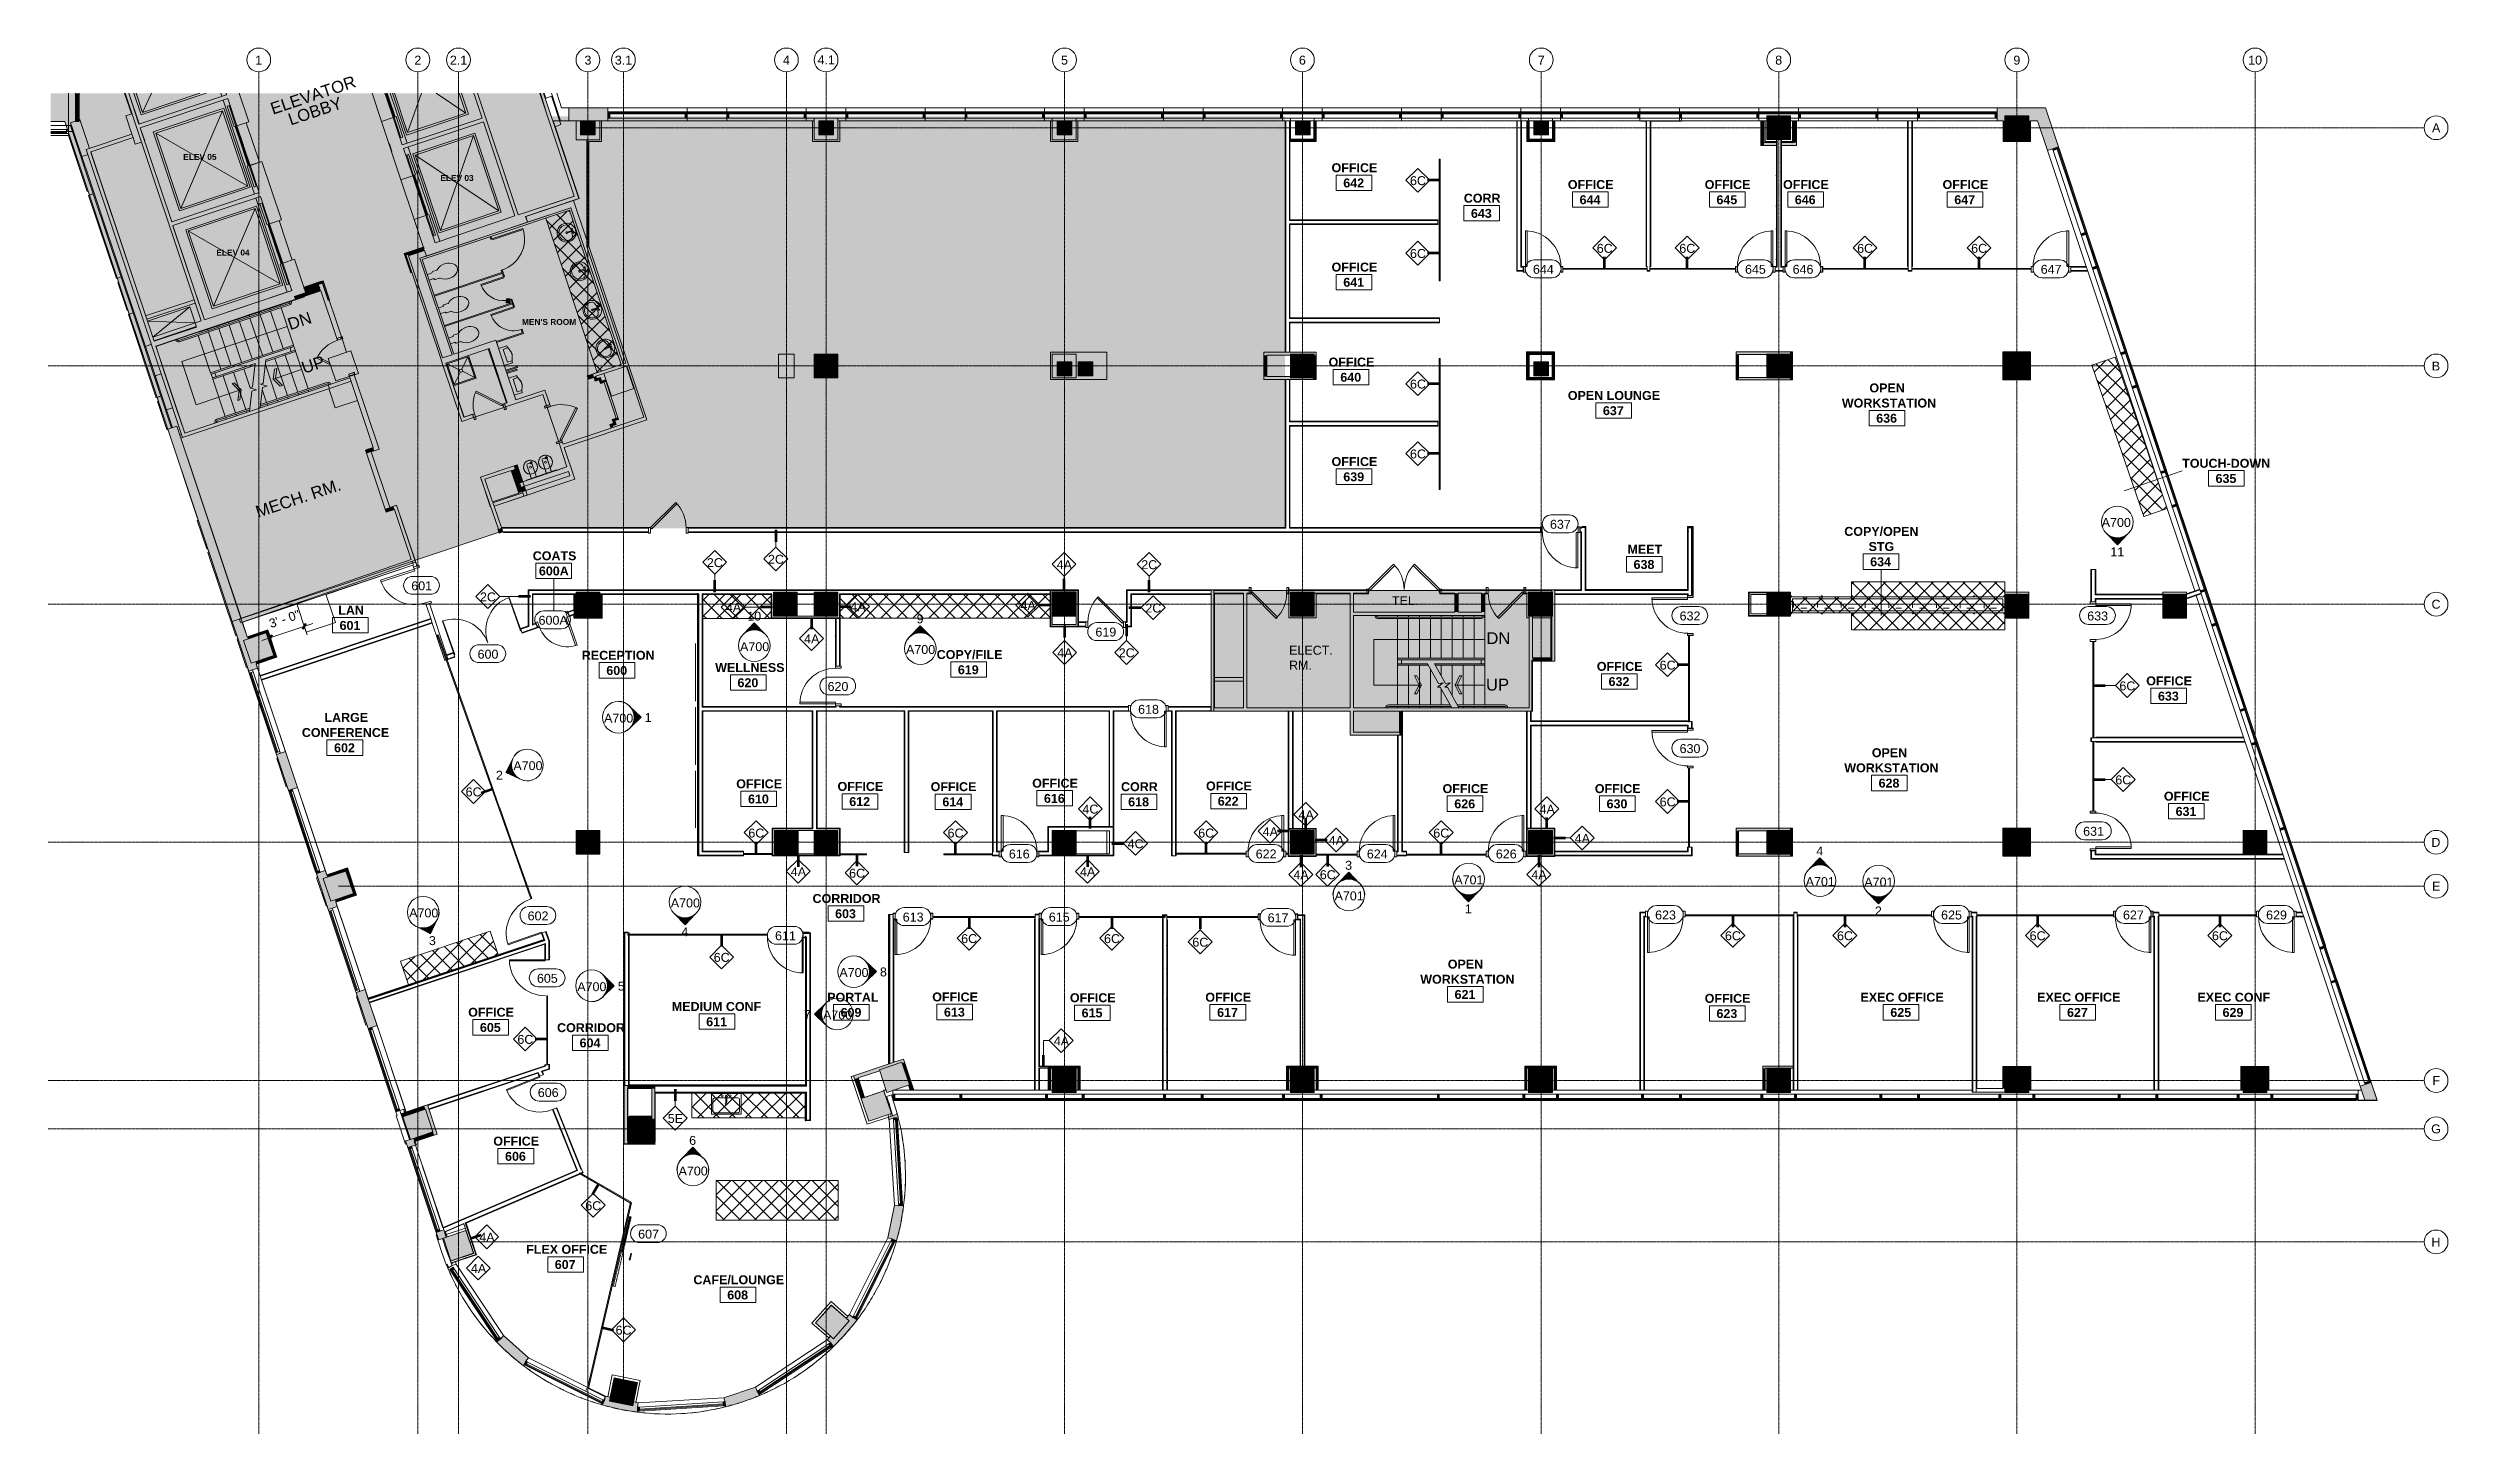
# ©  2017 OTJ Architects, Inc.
# Model space of a CAD drawing. Header units: inches. Extents: x 2468 to 5719, y -656 to 1380.
# Drawn here: x 2468 to 4886, y -16 to 1380 of the extents above; entities that cross this region are included whole.
import ezdxf

# ---------------------------------------------------------------- set-up
doc = ezdxf.new("R2010")
doc.units = ezdxf.units.IN
doc.header["$MEASUREMENT"] = 0
doc.linetypes.add('Dash 1_16_', pattern=[0.125, 0.0625, -0.0625])
doc.linetypes.add('Grid Line 1_2_', pattern=[0.875, 0.5, -0.125, 0.125, -0.125])
for name, color, linetype, lineweight in [('7200-WISCONSIN-AVE-6TH-FLOOR-031418_dwg', 8, 'Continuous', 9), ('A-ANNO-DIMS', 211, 'Continuous', 9), ('A-ANNO-DIMS-96', 211, 'Continuous', 9), ('A-AREA-IDEN', 2, 'Continuous', 9), ('A-CLNG', 13, 'Continuous', 13), ('A-DETL', 90, 'Continuous', 9), ('A-DETL-GENF', 92, 'Continuous', 9), ('A-DETL-THIN', 151, 'Continuous', 9), ('A-DOOR', 31, 'Continuous', 13), ('A-DOOR-FRAM', 31, 'Continuous', 20), ('A-DOOR-GLAZ', 31, 'Continuous', 30), ('A-DOOR-IDEN', 31, 'Continuous', 9), ('A-GENM', 13, 'Continuous', 13), ('A-GLAZ-CURT', 52, 'Continuous', 9), ('A-GLAZ-CWMG', 51, 'Continuous', 13), ('A-WALL', 113, 'Continuous', 13), ('A-WALL-IDEN', 211, 'Continuous', 9), ('A-WALL-PATT', 111, 'Continuous', 13), ('Bb-col', 7, 'Continuous', 9), ('Bb-cor', 7, 'Continuous', 9), ('Bb-fix', 7, 'Continuous', 9), ('Bb-glaz', 7, 'Continuous', 9), ('Bb-mullion', 7, 'Continuous', 9), ('Bb-txt', 7, 'Continuous', 9), ('G-ANNO-SYMB', 111, 'Continuous', 9), ('G-IMPT', 8, 'Continuous', 9), ('I-WALL', 2, 'Continuous', 13), ('P-SANR-FIXT', 6, 'Continuous', 13), ('Propidex Polylines', 7, 'Continuous', 9), ('Q-CASE', 31, 'Continuous', 13), ('S-COLS', 52, 'Continuous', 13), ('S-GRID', 1, 'Continuous', 9), ('S-GRID-IDEN', 1, 'Continuous', 9)]:
    doc.layers.add(name, color=color, linetype=linetype, lineweight=lineweight)
doc.styles.add('Arial', font='arial.ttf', dxfattribs={"height": 12})
doc.styles.add('Arial_1', font='arial.ttf', dxfattribs={"height": 9})
doc.styles.add('Swis721 Lt BT', font='swissl.ttf', dxfattribs={"height": 9})
doc.styles.add('Swis721 Lt BT_B', font='', dxfattribs={"height": 6})
doc.styles.add('Swis721 Lt BT_B_1', font='', dxfattribs={"height": 9})
doc.styles.get('Swis721 Lt BT_B').set_extended_font_data('Swis721 Lt BT', bold=True)
doc.styles.get('Swis721 Lt BT_B_1').set_extended_font_data('Swis721 Lt BT', bold=True)
doc.dimstyles.new('OTJ_-_3_32__Linear__1_2__Tolerance', dxfattribs={"dimscale": 12, "dimtxt": 9.497835, "dimasz": 0.375, "dimexe": 0.75, "dimexo": 0.5, "dimgap": 0.5, "dimtad": 1, "dimdec": 1, "dimrnd": 0.5, "dimzin": 3, "dimdsep": 46, "dimlunit": 4, "dimtxsty": 'Swis721 Lt BT', "dimblk1": 'OBLIQUE', "dimblk2": 'OBLIQUE', "dimsah": 1, "dimcen": 0.09, "dimdle": 0.75, "dimazin": 0, "dimtfac": 1, "dimtdec": 4, "dimtix": 1, "dimtmove": 0, "dimatfit": 3, "dimfxl": 1, "dimtvp": 1, "dimfrac": 2, "dimtolj": 1, "dimtzin": 0, "dimarcsym": 2})
pattern_1 = [(0, (0, 0), (30.72, 7.68), [1.267, -21.773, 1.267, -21.773, -122.88]), (0, (0, 0), (30.72, 7.68), [-46.08, 1.267, -44.813, 1.267, -21.773, -53.76]), (0, (0, 0), (30.72, 7.68), [-115.2, 1.267, -14.093, 1.267, -37.133]), (120, (11.52, 3.84), (-22.011075, 22.7643), [1.267, -21.773, 1.267, -21.773, -122.88]), (120, (11.52, 3.84), (-22.011075, 22.7643), [-46.08, 1.267, -44.813, 1.267, -21.773, -53.76]), (120, (11.52, 3.84), (-22.011075, 22.7643), [-115.2, 1.267, -14.093, 1.267, -37.133]), (240, (15.36, 19.2), (-8.708925, -30.4443), [1.267, -21.773, 1.267, -21.773, -122.88]), (240, (15.36, 19.2), (-8.708925, -30.4443), [-46.08, 1.267, -44.813, 1.267, -21.773, -53.76]), (240, (15.36, 19.2), (-8.708925, -30.4443), [-115.2, 1.267, -14.093, 1.267, -37.133])]
pattern_2 = [(45, (0, 0), (-8.012227, 8.012227), []), (135, (0, 0), (-8.012227, -8.012227), [])]

msp = doc.modelspace()

# ---------------------------------------------------------------- texts
at = {"layer": 'A-AREA-IDEN', "attachment_point": 1}
for s, insert, char_height, width, style in [('ELEV 05', (2604.2, 1273.78), 6, 40.602, 'Swis721 Lt BT_B'), ('OFFICE', (3761.41, 1264.33), 9, 54.843, 'Swis721 Lt BT_B_1'), ('ELEV 03', (2863.29, 1252.47), 6, 40.602, 'Swis721 Lt BT_B'), ('642', (3773.25, 1249.01), 9, 25.452, 'Swis721 Lt BT_B_1'), ('CORR', (3894.67, 1233.66), 9, 43.632, 'Swis721 Lt BT_B_1'), ('OFFICE', (3999.51, 1247.41), 9, 54.843, 'Swis721 Lt BT_B_1'), ('OFFICE', (4137.44, 1247.41), 9, 54.843, 'Swis721 Lt BT_B_1'), ('OFFICE', (4216.39, 1247.41), 9, 54.843, 'Swis721 Lt BT_B_1'), ('OFFICE', (4377.12, 1247.41), 9, 54.843, 'Swis721 Lt BT_B_1'), ('643', (3901.88, 1218.34), 9, 25.452, 'Swis721 Lt BT_B_1'), ('644', (4011.35, 1232.09), 9, 25.452, 'Swis721 Lt BT_B_1'), ('645', (4149.28, 1232.09), 9, 25.452, 'Swis721 Lt BT_B_1'), ('646', (4228.24, 1232.09), 9, 25.452, 'Swis721 Lt BT_B_1'), ('647', (4388.97, 1232.09), 9, 25.452, 'Swis721 Lt BT_B_1'), ('ELEV 04', (2637.54, 1177.37), 6, 40.602, 'Swis721 Lt BT_B'), ('OFFICE', (3761.41, 1164.21), 9, 54.843, 'Swis721 Lt BT_B_1'), ('641', (3773.25, 1148.89), 9, 25.452, 'Swis721 Lt BT_B_1'), ("MEN'S ROOM", (2945.52, 1107.44), 6, 67.872, 'Swis721 Lt BT_B'), ('OFFICE', (3758.41, 1068.51), 9, 54.843, 'Swis721 Lt BT_B_1'), ('640', (3770.25, 1053.19), 9, 25.452, 'Swis721 Lt BT_B_1'), ('OPEN', (4303.43, 1042.47), 9, 42.723, 'Swis721 Lt BT_B_1'), ('OPEN LOUNGE', (3999.51, 1034.84), 9, 111.807, 'Swis721 Lt BT_B_1'), ('637', (4034.86, 1019.52), 9, 25.452, 'Swis721 Lt BT_B_1'), ('WORKSTATION', (4275.68, 1027.22), 9, 109.989, 'Swis721 Lt BT_B_1'), ('636', (4310.28, 1011.89), 9, 25.452, 'Swis721 Lt BT_B_1'), ('OFFICE', (3761.41, 968.22), 9, 54.843, 'Swis721 Lt BT_B_1'), ('639', (3773.25, 952.9), 9, 25.452, 'Swis721 Lt BT_B_1'), ('TOUCH-DOWN', (4618.63, 966.52), 9, 107.565, 'Swis721 Lt BT_B_1'), ('635', (4652.23, 951.2), 9, 25.452, 'Swis721 Lt BT_B_1'), ('COPY/OPEN', (4278.1, 897.87), 9, 89.385, 'Swis721 Lt BT_B_1'), ('COATS', (2956.39, 873.32), 9, 50.904, 'Swis721 Lt BT_B_1'), ('MEET', (4059.65, 879.85), 9, 40.905, 'Swis721 Lt BT_B_1'), ('STG', (4302.6, 882.62), 9, 29.997, 'Swis721 Lt BT_B_1'), ('600A', (2962.6, 858), 9, 35.148, 'Swis721 Lt BT_B_1'), ('638', (4065.75, 864.53), 9, 25.452, 'Swis721 Lt BT_B_1'), ('634', (4304.19, 867.28), 9, 25.452, 'Swis721 Lt BT_B_1'), ('LAN', (2760.41, 818.47), 9, 29.391, 'Swis721 Lt BT_B_1'), ('601', (2761.74, 803.15), 9, 25.452, 'Swis721 Lt BT_B_1'), ('COPY/FILE', (3363.46, 773.81), 9, 77.871, 'Swis721 Lt BT_B_1'), ('RECEPTION', (3005.84, 773.05), 9, 86.052, 'Swis721 Lt BT_B_1'), ('600', (3030.55, 757.73), 9, 25.452, 'Swis721 Lt BT_B_1'), ('WELLNESS', (3140.24, 760.74), 9, 80.598, 'Swis721 Lt BT_B_1'), ('619', (3384.82, 758.49), 9, 25.452, 'Swis721 Lt BT_B_1'), ('OFFICE', (4028.69, 761.88), 9, 54.843, 'Swis721 Lt BT_B_1'), ('620', (3162.71, 745.42), 9, 25.452, 'Swis721 Lt BT_B_1'), ('632', (4040.54, 746.56), 9, 25.452, 'Swis721 Lt BT_B_1'), ('OFFICE', (4582.4, 747.27), 9, 54.843, 'Swis721 Lt BT_B_1'), ('633', (4594.24, 731.95), 9, 25.452, 'Swis721 Lt BT_B_1'), ('LARGE', (2746.46, 710.44), 9, 49.995, 'Swis721 Lt BT_B_1'), ('CONFERENCE', (2723.71, 695.19), 9, 104.838, 'Swis721 Lt BT_B_1'), ('602', (2756.17, 679.86), 9, 25.452, 'Swis721 Lt BT_B_1'), ('WORKSTATION', (4278.1, 659.62), 9, 109.989, 'Swis721 Lt BT_B_1'), ('OPEN', (4305.85, 674.87), 9, 42.723, 'Swis721 Lt BT_B_1'), ('OFFICE', (3161.48, 643.54), 9, 54.843, 'Swis721 Lt BT_B_1'), ('OFFICE', (3263.53, 640.91), 9, 54.843, 'Swis721 Lt BT_B_1'), ('OFFICE', (3357.36, 640.66), 9, 54.843, 'Swis721 Lt BT_B_1'), ('OFFICE', (3459.71, 644.17), 9, 54.843, 'Swis721 Lt BT_B_1'), ('616', (3471.56, 628.86), 9, 25.452, 'Swis721 Lt BT_B_1'), ('CORR', (3549.21, 640.66), 9, 43.632, 'Swis721 Lt BT_B_1'), ('OFFICE', (3634.88, 641.35), 9, 54.843, 'Swis721 Lt BT_B_1'), ('OFFICE', (3873.27, 638.7), 9, 54.843, 'Swis721 Lt BT_B_1'), ('OFFICE', (4026.69, 638.7), 9, 54.843, 'Swis721 Lt BT_B_1'), ('628', (4312.69, 644.28), 9, 25.452, 'Swis721 Lt BT_B_1'), ('OFFICE', (4600.17, 631.07), 9, 54.843, 'Swis721 Lt BT_B_1'), ('610', (3173.33, 628.22), 9, 25.452, 'Swis721 Lt BT_B_1'), ('612', (3275.38, 625.59), 9, 25.452, 'Swis721 Lt BT_B_1'), ('614', (3369.2, 625.34), 9, 25.452, 'Swis721 Lt BT_B_1'), ('618', (3556.43, 625.34), 9, 25.452, 'Swis721 Lt BT_B_1'), ('622', (3646.72, 626.03), 9, 25.452, 'Swis721 Lt BT_B_1'), ('626', (3885.11, 623.38), 9, 25.452, 'Swis721 Lt BT_B_1'), ('630', (4038.54, 623.38), 9, 25.452, 'Swis721 Lt BT_B_1'), ('631', (4612.01, 615.75), 9, 25.452, 'Swis721 Lt BT_B_1'), ('CORRIDOR', (3238.4, 527.98), 9, 81.204, 'Swis721 Lt BT_B_1'), ('603', (3261.11, 512.66), 9, 25.452, 'Swis721 Lt BT_B_1'), ('OPEN', (3878.52, 461.85), 9, 42.723, 'Swis721 Lt BT_B_1'), ('WORKSTATION', (3850.77, 446.6), 9, 109.989, 'Swis721 Lt BT_B_1'), ('OFFICE', (2891.33, 413.38), 9, 54.843, 'Swis721 Lt BT_B_1'), ('MEDIUM CONF', (3096.59, 419.16), 9, 109.989, 'Swis721 Lt BT_B_1'), ('PORTAL', (3253.16, 428.49), 9, 58.782, 'Swis721 Lt BT_B_1'), ('609', (3266.63, 413.17), 9, 25.452, 'Swis721 Lt BT_B_1'), ('OFFICE', (3358.98, 428.8), 9, 54.843, 'Swis721 Lt BT_B_1'), ('613', (3370.83, 413.48), 9, 25.452, 'Swis721 Lt BT_B_1'), ('OFFICE', (3497.72, 427.99), 9, 54.843, 'Swis721 Lt BT_B_1'), ('615', (3509.56, 412.67), 9, 25.452, 'Swis721 Lt BT_B_1'), ('OFFICE', (3634.19, 428.49), 9, 54.843, 'Swis721 Lt BT_B_1'), ('617', (3646.04, 413.17), 9, 25.452, 'Swis721 Lt BT_B_1'), ('621', (3885.36, 431.26), 9, 25.452, 'Swis721 Lt BT_B_1'), ('OFFICE', (4137.44, 427.36), 9, 54.843, 'Swis721 Lt BT_B_1'), ('623', (4149.28, 412.05), 9, 25.452, 'Swis721 Lt BT_B_1'), ('EXEC OFFICE', (4294.42, 428.49), 9, 99.081, 'Swis721 Lt BT_B_1'), ('625', (4324.52, 413.17), 9, 25.452, 'Swis721 Lt BT_B_1'), ('EXEC OFFICE', (4472.47, 428.49), 9, 99.081, 'Swis721 Lt BT_B_1'), ('627', (4502.57, 413.17), 9, 25.452, 'Swis721 Lt BT_B_1'), ('EXEC CONF', (4633.96, 428.49), 9, 87.567, 'Swis721 Lt BT_B_1'), ('629', (4659.3, 413.17), 9, 25.452, 'Swis721 Lt BT_B_1'), ('605', (2903.17, 398.06), 9, 25.452, 'Swis721 Lt BT_B_1'), ('CORRIDOR', (2980.9, 397.82), 9, 81.204, 'Swis721 Lt BT_B_1'), ('611', (3131.19, 403.84), 9, 25.452, 'Swis721 Lt BT_B_1'), ('604', (3003.61, 382.5), 9, 25.452, 'Swis721 Lt BT_B_1'), ('OFFICE', (2916.64, 283.49), 9, 54.843, 'Swis721 Lt BT_B_1'), ('606', (2928.48, 268.17), 9, 25.452, 'Swis721 Lt BT_B_1'), ('FLEX OFFICE', (2949.74, 174.48), 9, 96.051, 'Swis721 Lt BT_B_1'), ('607', (2978.59, 159.17), 9, 25.452, 'Swis721 Lt BT_B_1'), ('CAFE/LOUNGE', (3118.3, 143.81), 9, 108.777, 'Swis721 Lt BT_B_1'), ('608', (3152.39, 128.5), 9, 25.452, 'Swis721 Lt BT_B_1')]:
    msp.add_mtext(s, dxfattribs=dict(at, insert=insert, char_height=char_height, width=width, style=style))
at = {"layer": 'A-DOOR-IDEN', "char_height": 9, "attachment_point": 1, "style": 'Swis721 Lt BT'}
for s, insert, width in [('644', (3964.33, 1161.98), 24.543), ('645', (4178.05, 1161.98), 24.543), ('646', (4226.05, 1161.98), 24.543), ('647', (4476.05, 1161.98), 24.543), ('637', (3981.5, 905.03), 24.543), ('601', (2833.97, 843.03), 24.543), ('600A', (2962.27, 808.33), 33.936), ('632', (4112.13, 812.65), 24.543), ('633', (4522.95, 812.65), 24.543), ('600', (2900.8, 774.17), 24.543), ('619', (3523.45, 796.45), 24.543), ('620', (3253.51, 741.64), 24.543), ('618', (3566.45, 718.58), 24.543), ('630', (4112.13, 679.01), 24.543), ('631', (4518.82, 595.66), 24.543), ('616', (3436.2, 572.84), 24.543), ('622', (3684.95, 572.84), 24.543), ('624', (3796.95, 572.84), 24.543), ('626', (3926.95, 572.84), 24.543), ('602', (2951.25, 510.42), 24.543), ('613', (3329.24, 509.27), 24.543), ('615', (3476.45, 509.27), 24.543), ('617', (3696.99, 508.58), 24.543), ('623', (4087.45, 511.36), 24.543), ('625', (4375.69, 511.36), 24.543), ('627', (4558.95, 511.36), 24.543), ('629', (4703.2, 511.36), 24.543), ('611', (3200.59, 490.45), 24.543), ('605', (2960.62, 447.56), 24.543), ('606', (2961.49, 332.41), 24.543), ('607', (3062.6, 189.82), 24.543)]:
    msp.add_mtext(s, dxfattribs=dict(at, insert=insert, width=width))
at = {"layer": 'A-WALL-IDEN', "char_height": 9, "attachment_point": 1, "style": 'Swis721 Lt BT'}
for s, insert, width in [('6C', (3840.42, 1251.29), 18.786), ('6C', (3840.42, 1177.92), 18.786), ('6C', (4028.66, 1183.08), 18.786), ('6C', (4111.83, 1183.08), 18.786), ('6C', (4291.07, 1183.08), 18.786), ('6C', (4405.96, 1183.08), 18.786), ('6C', (3840.42, 1046.36), 18.786), ('6C', (3840.42, 975.92), 18.786), ('2C', (3131.86, 866.38), 18.786), ('2C', (3193.46, 869.76), 18.786), ('4A', (3484.4, 864.33), 17.574), ('2C', (3569.58, 864.33), 18.786), ('2C', (2903.2, 831.86), 18.786), ('4A', (3447.89, 823.29), 17.574), ('4A', (3151.02, 821.31), 17.574), ('4A', (3276.45, 821.88), 17.574), ('2C', (3573.75, 820.68), 18.786), ('4A', (3229.87, 789.64), 17.574), ('4A', (3484.98, 775.55), 17.574), ('2C', (3546.93, 775.55), 18.786), ('6C', (4092.05, 763.14), 18.786), ('6C', (4555.34, 742.17), 18.786), ('6C', (2888.74, 635.36), 18.786), ('6C', (4551.22, 647.5), 18.786), ('4C', (3510.36, 618.08), 18.786), ('4A', (3728.12, 612.39), 17.574), ('4A', (3970.97, 617.94), 17.574), ('6C', (4092.05, 625.32), 18.786), ('6C', (3173.65, 593.94), 18.786), ('6C', (3374.44, 593.94), 18.786), ('4C', (3555.84, 583.11), 18.786), ('6C', (3627.03, 593.94), 18.786), ('4A', (3691.97, 595.34), 17.574), ('4A', (3758.61, 586.62), 17.574), ('6C', (3863.9, 593.94), 18.786), ('4A', (4006.48, 588.62), 17.574), ('4A', (3216.44, 555.05), 17.574), ('6C', (3275.23, 553.43), 18.786), ('4A', (3507.92, 554.96), 17.574), ('4A', (3722.99, 551.94), 17.574), ('6C', (3749.55, 551.94), 18.786), ('4A', (3962.83, 551.94), 17.574), ('6C', (3388.14, 487.56), 18.786), ('6C', (3532.1, 487.56), 18.786), ('6C', (3621.09, 483.94), 18.786), ('6C', (4157.82, 490.46), 18.786), ('6C', (4270.77, 490.46), 18.786), ('6C', (4464.88, 490.46), 18.786), ('6C', (4648.6, 490.46), 18.786), ('6C', (3138.77, 468.66), 18.786), ('6C', (2940.92, 386.01), 18.786), ('4A', (3481.54, 384.4), 17.574), ('5E', (3092.49, 306.32), 17.574), ('6C', (3009.33, 218.44), 18.786), ('4A', (2902.56, 186.64), 17.574), ('4A', (2894.09, 155.26), 17.574), ('6C', (3039.9, 93.03), 18.786)]:
    msp.add_mtext(s, dxfattribs=dict(at, insert=insert, width=width))
at = {"layer": 'G-ANNO-SYMB', "char_height": 9, "attachment_point": 1}
for s, insert, width, style in [('A700', (4537.51, 906.9), 35.754, 'Arial_1'), ('11', (4546.22, 877.28), 16.362, 'Swis721 Lt BT'), ('10', (3172.56, 812.54), 16.362, 'Swis721 Lt BT'), ('9', (3343.2, 809.72), 8.181, 'Swis721 Lt BT'), ('A700', (3165.3, 781.71), 35.754, 'Arial_1'), ('A700', (3332.56, 778.89), 35.754, 'Arial_1'), ('A700', (3028.28, 709.72), 35.754, 'Arial_1'), ('1', (3069.15, 710.32), 8.181, 'Swis721 Lt BT'), ('A700', (2936.88, 661.83), 35.754, 'Arial_1'), ('2', (2919.27, 652.18), 8.181, 'Swis721 Lt BT'), ('3', (3775.09, 561.44), 8.181, 'Swis721 Lt BT'), ('4', (4249.83, 575.83), 8.181, 'Swis721 Lt BT'), ('A701', (3885.09, 546.73), 35.754, 'Arial_1'), ('A701', (4239.19, 545), 35.754, 'Arial_1'), ('A701', (4298.3, 544.57), 35.754, 'Arial_1'), ('A700', (2831.86, 513.46), 35.754, 'Arial_1'), ('A700', (3095.52, 523.51), 35.754, 'Arial_1'), ('A701', (3764.45, 530.61), 35.754, 'Arial_1'), ('1', (3895.73, 517.56), 8.181, 'Swis721 Lt BT'), ('2', (4308.94, 515.4), 8.181, 'Swis721 Lt BT'), ('3', (2851.75, 485.55), 8.181, 'Swis721 Lt BT'), ('4', (3106.16, 494.34), 8.181, 'Swis721 Lt BT'), ('A700', (3001.26, 439.12), 35.754, 'Arial_1'), ('5', (3042.13, 439.72), 8.181, 'Swis721 Lt BT'), ('A700', (3265.4, 453.36), 35.754, 'Arial_1'), ('8', (3306.27, 453.96), 8.181, 'Swis721 Lt BT'), ('7', (3229.83, 411.22), 8.181, 'Swis721 Lt BT'), ('A700', (3248.96, 410.62), 35.754, 'Arial_1'), ('6', (3114, 284.23), 8.181, 'Swis721 Lt BT'), ('A700', (3103.36, 253.4), 35.754, 'Arial_1')]:
    msp.add_mtext(s, dxfattribs=dict(at, insert=insert, width=width, style=style))
at = {"layer": 'S-GRID-IDEN', "char_height": 9, "attachment_point": 1, "style": 'Swis721 Lt BT'}
for s, insert, width in [('1', (2676.71, 1372.75), 8.181), ('2', (2837.12, 1372.75), 8.181), ('2.1', (2872.88, 1372.75), 20.604), ('3', (3008.5, 1372.75), 8.181), ('3.1', (3039.1, 1372.75), 20.604), ('4', (3208.5, 1372.75), 8.181), ('4.1', (3243.37, 1372.94), 20.604), ('5', (3488.75, 1372.75), 8.181), ('6', (3728.5, 1372.75), 8.181), ('7', (3969.25, 1372.75), 8.181), ('8', (4208.5, 1372.75), 8.181), ('9', (4448.5, 1372.75), 8.181), ('10', (4685.12, 1372.75), 16.362), ('A', (4870.39, 1304.52), 9.393), ('B', (4870.15, 1064.51), 9.999), ('C', (4869.9, 824.51), 10.605), ('D', (4869.77, 584.51), 10.908), ('E', (4870.39, 540.33), 9.393), ('F', (4870.83, 344.5), 8.787), ('G', (4869.52, 295.81), 11.514), ('H', (4869.77, 181.81), 10.908)]:
    msp.add_mtext(s, dxfattribs=dict(at, insert=insert, width=width))

# ---------------------------------------------------------------- blocks, each defined once
blk = doc.blocks.new('Concrete-Rectangular-Column - 24 x 24-4901126-6TH FLOOR CONSTRUCTION')
at = {"layer": 'S-COLS', "lineweight": 9}
blk.add_hatch(color=7, dxfattribs=at).paths.add_polyline_path([(-12, -12), (12, -12), (12, 12), (-12, 12), (-12, 9.8)], flags=0)
at = {"layer": 'S-COLS', "color": 8, "lineweight": 20}
for p, q in [((12, 12), (-12, 12)), ((-12, 12), (-12, -12)), ((12, -12), (12, 12)), ((-12, -12), (12, -12))]:
    blk.add_line(p, q, dxfattribs=at)
blk = doc.blocks.new('Concrete-Rectangular-Column - 14_ x 14_-4901127-6TH FLOOR CONSTRUCTION')
at = {"layer": 'S-COLS', "lineweight": 9}
blk.add_hatch(color=7, dxfattribs=at).paths.add_polyline_path([(-7, -7.375), (7, -7.375), (7, 7.375), (-7, 7.375)], flags=0)
at = {"layer": 'S-COLS', "color": 8, "lineweight": 20}
for p, q in [((7, 7.375), (-7, 7.375)), ((-7, 7.375), (-7, -7.375)), ((7, -7.375), (7, 7.375)), ((-7, -7.375), (7, -7.375))]:
    blk.add_line(p, q, dxfattribs=at)
blk = doc.blocks.new('Concrete-Rectangular-Column - 24 x 24-V1-6TH FLOOR CONSTRUCTION')
at = {"layer": 'S-COLS', "lineweight": 9}
blk.add_hatch(color=7, dxfattribs=at).paths.add_polyline_path([(8.7, -12), (12, -12), (12, 12), (-12, 12), (-12, -12)], flags=0)
at = {"layer": 'S-COLS', "color": 8, "lineweight": 20}
for p, q in [((12, 12), (-12, 12)), ((-12, 12), (-12, -12)), ((12, 8.3), (12, 12)), ((-12, -12), (12, -12)), ((12, -12), (12, -9.7))]:
    blk.add_line(p, q, dxfattribs=at)
blk = doc.blocks.new('Concrete-Rectangular-Column - 24 x 24-V2-6TH FLOOR CONSTRUCTION')
at = {"layer": 'S-COLS', "lineweight": 9}
blk.add_hatch(color=7, dxfattribs=at).paths.add_polyline_path([(12, -12), (12, 12), (-12, 12), (-12, -12), (-6.7, -12)], flags=0)
at = {"layer": 'S-COLS', "color": 8, "lineweight": 20}
for p, q in [((12, 12), (-12, 12)), ((-12, 12), (-12, 10.3)), ((12, -12), (12, 12)), ((-12, -7.7), (-12, -12)), ((-12, -12), (12, -12))]:
    blk.add_line(p, q, dxfattribs=at)
blk = doc.blocks.new('Elevator Door-Center - 42_ x 84_-4849891-6TH FLOOR CONSTRUCTION')
at = {"layer": 'A-DOOR'}
for points in [[(-4, 6.3), (-4, 8.2), (-24.9, 8.2), (-24.9, 6.3), (-7.6, 6.3)], [(17.1, 6.3), (17.1, 8.2), (-3.8, 8.2), (-3.8, 6.3), (16.5, 6.3)]]:
    blk.add_hatch(color=250, dxfattribs=at).paths.add_polyline_path(points, flags=0)
at = {"layer": 'A-DOOR', "color": 8, "lineweight": 20}
for p, q in [((-4, 8.2), (-24.9, 8.2)), ((-24.9, 8.2), (-24.9, 6.3)), ((-24.9, 6.3), (-4, 6.3)), ((-4, 6.3), (-4, 8.2)), ((17.1, 8.2), (-3.8, 8.2)), ((-3.8, 8.2), (-3.8, 6.3)), ((-3.8, 6.3), (17.1, 6.3)), ((17.1, 6.3), (17.1, 8.2))]:
    blk.add_line(p, q, dxfattribs=at)
blk = doc.blocks.new('Elevator Door-Center - 42_ x 84_-V3-6TH FLOOR CONSTRUCTION')
at = {"layer": 'A-DOOR'}
for points in [[(-4, 6.2), (-4, 8.2), (-8.1, 8.2), (-8.8, 6.2)], [(17.1, 6.2), (17.1, 8.2), (-3.8, 8.2), (-3.8, 6.2), (2, 6.2)]]:
    blk.add_hatch(color=250, dxfattribs=at).paths.add_polyline_path(points, flags=0)
at = {"layer": 'A-DOOR', "color": 8, "lineweight": 20}
for p, q in [((-8.8, 6.2), (-4, 6.2)), ((-4, 8.2), (-8.1, 8.2)), ((-4, 6.2), (-4, 8.2)), ((17.1, 8.2), (-3.8, 8.2)), ((-3.8, 8.2), (-3.8, 6.2)), ((-3.8, 6.2), (17.1, 6.2)), ((17.1, 6.2), (17.1, 8.2))]:
    blk.add_line(p, q, dxfattribs=at)
blk = doc.blocks.new('Elevator Door-Center - 42_ x 84_-4852519-6TH FLOOR CONSTRUCTION')
at = {"layer": 'A-DOOR'}
for points in [[(-4, -8.2), (-4, -6.3), (-24.9, -6.3), (-24.9, -8.2)], [(17.1, -8.2), (17.1, -6.3), (-3.8, -6.3), (-3.8, -8.2), (13.3, -8.2)]]:
    blk.add_hatch(color=250, dxfattribs=at).paths.add_polyline_path(points, flags=0)
at = {"layer": 'A-DOOR', "color": 8, "lineweight": 20}
for p, q in [((-24.9, -8.2), (-24.9, -6.3)), ((-24.9, -6.3), (-4, -6.3)), ((-4, -8.2), (-24.9, -8.2)), ((-4, -6.3), (-4, -8.2)), ((-3.8, -8.2), (-3.8, -6.3)), ((-3.8, -6.3), (17.1, -6.3)), ((17.1, -8.2), (-3.8, -8.2)), ((17.1, -6.3), (17.1, -8.2))]:
    blk.add_line(p, q, dxfattribs=at)
blk = doc.blocks.new('ELEVATOR CALLING - ELEVATOR CALLING-4852985-6TH FLOOR CONSTRUCTION')
at = {"layer": 'A-GENM', "color": 8, "lineweight": 20}
for p, q in [((4, 6), (-4, 6)), ((-4, 6), (-4, 5.75)), ((-4, 5.75), (4, 5.75)), ((4, 5.75), (4, 6))]:
    blk.add_line(p, q, dxfattribs=at)
blk = doc.blocks.new('Single Flush - OTJ_SOLIDFLUSH_ALUM  30_-6345621-6TH FLOOR CONSTRUCTION')
at = {"layer": 'A-DOOR', "color": 8, "lineweight": 20}
for p, q in [((-6.2, 22.8), (-7.4, 21.6)), ((-7.4, 21.6), (13.7, 0.5)), ((14.9, 1.7), (-6.2, 22.8)), ((13.7, 0.5), (14.9, 1.7))]:
    blk.add_line(p, q, dxfattribs=at)
at = {"layer": 'A-DOOR', "lineweight": 9}
blk.add_arc((14.9, 1.7), 29.8, 135, 180.5, dxfattribs=at)
at = {"layer": 'A-DOOR-FRAM', "color": 8}
for p, q in [((-17, 1.7), (-17, -4)), ((-15, 1.7), (-17, 1.7)), ((-16.9, 1.7), (-16.9, -3.9)), ((-15.1, 1.7), (-16.9, 1.7)), ((-15.1, -3.9), (-15.1, 1.7)), ((-15, -4), (-15, 1.7)), ((15, 1.7), (15, -4)), ((17, 1.7), (15, 1.7)), ((15.1, 1.7), (15.1, -3.9)), ((16.9, 1.7), (15.1, 1.7)), ((16.9, -3.9), (16.9, 1.7)), ((17, -4), (17, 1.7)), ((-17, -4), (-15, -4)), ((-16.9, -3.9), (-15.1, -3.9)), ((15, -4), (17, -4)), ((15.1, -3.9), (16.9, -3.9))]:
    blk.add_line(p, q, dxfattribs=at)
blk = doc.blocks.new('Plumbing Fixtures 8 - Plumbing Fixtures 1-4934093-6TH FLOOR CONSTRUCTION')
at = {"layer": 'P-SANR-FIXT', "lineweight": 9}
for p, q in [((2115.4, 454.6), (2112.6, 451.8)), ((2112.6, 451.8), (2115.4, 448.9)), ((2113.1, 451.8), (2115.4, 454.1)), ((2113.6, 451.2), (2113.1, 451.8)), ((2116, 453.5), (2113.6, 451.2)), ((2114, 450.9), (2116.3, 453.2)), ((2114.5, 450.3), (2114, 450.9)), ((2116.8, 452.7), (2114.5, 450.3)), ((2114.8, 450), (2117.2, 452.3)), ((2115.4, 449.5), (2114.8, 450)), ((2118.2, 451.8), (2115.4, 454.6)), ((2115.4, 454.1), (2116, 453.5)), ((2115.4, 448.9), (2118.2, 451.8)), ((2117.7, 451.8), (2115.4, 449.5)), ((2116.3, 453.2), (2116.8, 452.7)), ((2117.2, 452.3), (2117.7, 451.8))]:
    blk.add_line(p, q, dxfattribs=at)
blk = doc.blocks.new('Single Flush - OTJ_SOLIDFLUSH_ALUM-6381519-6TH FLOOR CONSTRUCTION')
at = {"layer": 'A-DOOR', "color": 8, "lineweight": 20}
for p, q in [((-8.7, -26.6), (1, -17)), ((3.4, -17), (-7.4, -27.8)), ((-7.4, -27.8), (-8.7, -26.6))]:
    blk.add_line(p, q, dxfattribs=at)
at = {"layer": 'A-DOOR', "lineweight": 9}
blk.add_arc((17.9, -2.5), 35.8, 179.5, 225, dxfattribs=at)
at = {"layer": 'A-DOOR-FRAM', "color": 8}
for p, q in [((-20, 3.2), (-18, 3.2)), ((-20, -2.5), (-20, 3.2)), ((-19.9, 3.2), (-18.1, 3.2)), ((-19.9, -2.4), (-19.9, 3.2)), ((-18.1, 3.2), (-18.1, -2.4)), ((-18, 3.2), (-18, -2.5)), ((18, 3.2), (20, 3.2)), ((18, -2.5), (18, 3.2)), ((18.1, 3.2), (19.9, 3.2)), ((18.1, -2.4), (18.1, 3.2)), ((19.9, 3.2), (19.9, -2.4)), ((20, 3.2), (20, -2.5)), ((-18, -2.5), (-20, -2.5)), ((-18.1, -2.4), (-19.9, -2.4)), ((20, -2.5), (18, -2.5)), ((19.9, -2.4), (18.1, -2.4))]:
    blk.add_line(p, q, dxfattribs=at)
blk = doc.blocks.new('Walls 3 - Walls 1-4934202-6TH FLOOR CONSTRUCTION')
at = {"layer": 'A-WALL', "lineweight": 9}
blk.add_hatch(color=7, dxfattribs=at).paths.add_polyline_path([(2833.4, 1153.9), (2834.7, 1154.4), (2828.6, 1172.4), (2846.7, 1178.4), (2846.2, 1179.7), (2826.9, 1173.3), (2831.2, 1160.5)], flags=0)
h = blk.add_hatch(color=7, dxfattribs=at)
h.paths.add_polyline_path([(2751.2, 1126.5), (2751.6, 1126.6), (2745.1, 1145.9), (2725.8, 1139.5), (2726.2, 1138.2), (2744.2, 1144.2), (2744.7, 1142.8), (2745.2, 1144.5), (2751.2, 1126.6)], flags=0)
h.paths.add_polyline_path([(2726.4, 1138.4), (2726.2, 1139), (2734.2, 1141.6), (2742.6, 1143.7), (2727.5, 1138.7)], flags=0)
at = {"layer": 'A-WALL', "color": 8, "lineweight": 20}
for p, q in [((2846.2, 1179.7), (2826.9, 1173.3)), ((2826.9, 1173.3), (2833.4, 1153.9)), ((2828.6, 1172.4), (2846.7, 1178.4)), ((2834.7, 1154.4), (2828.6, 1172.4)), ((2846.7, 1178.4), (2846.2, 1179.7)), ((2745.1, 1145.9), (2725.8, 1139.5)), ((2725.8, 1139.5), (2726.2, 1138.2)), ((2726.2, 1138.2), (2744.2, 1144.2)), ((2744.2, 1144.2), (2750.3, 1126.2)), ((2751.6, 1126.6), (2745.1, 1145.9)), ((2833.4, 1153.9), (2834.7, 1154.4)), ((2750.3, 1126.2), (2751.6, 1126.6))]:
    blk.add_line(p, q, dxfattribs=at)
blk = doc.blocks.new('Sink Vanity-Round - 19_ x 19_-4893120-6TH FLOOR CONSTRUCTION')
at = {"layer": 'P-SANR-FIXT', "lineweight": 9}
for p, q in [((3.4, 9.7), (3.4, 5.4)), ((4.2, 9.7), (4.2, 5.4))]:
    blk.add_line(p, q, dxfattribs=at)
for centre, radius, start, end in [((3.8, 3.4), 9.5, 90, 270), ((3.8, 3.4), 7.93, 165.3071, 14.6929), ((0.1, 4.1), 4.12, 120.7927, 162.1904), ((3.8, -9.2), 17.8, 91.2067, 109.2086), ((1.8, 9.7), 0.5, 360, 180), ((1.8, 9.7), 0.5, 180, 360), ((3.8, 3.4), 0.813, 360, 180), ((3.8, 3.4), 0.813, 180, 360), ((3.8, 9.7), 0.375, 360, 180), ((3.8, 5.4), 0.375, 180, 360), ((3.8, 3.4), 9.5, 270, 90), ((3.8, -9.2), 17.8, 70.7914, 88.7933), ((5.8, 9.7), 0.5, 360, 180), ((5.8, 9.7), 0.5, 180, 360), ((7.6, 4.1), 4.12, 17.8096, 59.2073)]:
    blk.add_arc(centre, radius, start, end, dxfattribs=at)
blk = doc.blocks.new('WOMENS_ SINKS7 - WOMENS_ SINKS-4985055-6TH FLOOR CONSTRUCTION')
at = {"layer": 'Q-CASE', "lineweight": 9}
h = blk.add_hatch(dxfattribs=at)
h.set_pattern_fill('FP_1', color=256, style=0, pattern_type=2)
h.set_pattern_definition([(26.517, (-94.918, 994.024), (-5.058876, 10.139), []), (116.517, (-94.918, 994.024), (-10.139, -5.058876), [])])
h.paths.add_polyline_path([(3104.6, 1035.2), (3130, 1035.2), (3130, 1199.2), (3104.6, 1199.2), (3104.6, 1040)], flags=0)
blk.add_line((3104.6, 1199.2), (3104.6, 1035.2), dxfattribs=at)
blk = doc.blocks.new('urinal partition3 - urinal partition1-4988773-6TH FLOOR CONSTRUCTION')
at = {"layer": 'P-SANR-FIXT', "lineweight": 9}
for p, q in [((3176.3, 1510.6), (3175.6, 1509.9)), ((3175.6, 1509.9), (3184.1, 1501.4)), ((3184.8, 1502.1), (3176.3, 1510.6)), ((3184.1, 1501.4), (3184.8, 1502.1))]:
    blk.add_line(p, q, dxfattribs=at)
blk = doc.blocks.new('P-Drinking_Fountain-Wall_Mounted - HI-LO-5020018-6TH FLOOR CONSTRUCTION')
at = {"layer": 'P-SANR-FIXT', "lineweight": 9}
for p, q in [((43.1, 2.1), (11.1, 2.1)), ((11.1, 2.1), (11.1, 1.6)), ((11.1, 2.1), (11.1, 1.6)), ((43.1, 2.1), (11.1, 2.1)), ((16.4, 16.1), (16.4, 1.8)), ((16.4, 16.1), (16.4, 1.6)), ((20.7, 17.1), (17.4, 17.1)), ((20.7, 17.1), (17.4, 17.1)), ((21.8, 18.1), (20.1, 17.5)), ((20.6, 16.2), (20.1, 17.5)), ((20.6, 16.2), (22.3, 16.9)), ((21.7, 1.8), (21.7, 16.1)), ((21.7, 1.6), (21.7, 16.1)), ((21.8, 18.1), (22.3, 16.9)), ((32.4, 16.1), (32.4, 1.8)), ((32.4, 16.1), (32.4, 1.6)), ((36.7, 17.1), (33.4, 17.1)), ((36.7, 17.1), (33.4, 17.1)), ((37.8, 18.1), (36.1, 17.5)), ((36.6, 16.2), (36.1, 17.5)), ((36.6, 16.2), (38.3, 16.9)), ((37.7, 1.8), (37.7, 16.1)), ((37.7, 1.6), (37.7, 16.1)), ((37.8, 18.1), (38.3, 16.9)), ((43.1, 1.6), (43.1, 2.1)), ((43.1, 1.6), (43.1, 2.1))]:
    blk.add_line(p, q, dxfattribs=at)
for centre, radius in [((19.1, 13.1), 7.06), ((19.1, 13.1), 1.13), ((35.1, 13.1), 7.06), ((35.1, 13.1), 1.13)]:
    blk.add_circle(centre, radius, dxfattribs=at)
for centre, radius, start, end in [((19.1, 13.1), 7.06, 360, 180), ((19.1, 13.1), 7.06, 180, 247.9798), ((17.4, 16.1), 1, 90, 180), ((17.4, 16.1), 1, 90, 180), ((16.6, 1.8), 0.15, 180, 270), ((20.7, 16.1), 1, 360, 90), ((20.7, 16.1), 1, 360, 90), ((21.5, 1.8), 0.15, 270, 0), ((19.1, 13.1), 7.06, 292.0202, 360), ((35.1, 13.1), 7.06, 360, 180), ((35.1, 13.1), 7.06, 180, 247.98), ((33.4, 16.1), 1, 90, 180), ((33.4, 16.1), 1, 90, 180), ((32.6, 1.8), 0.15, 180, 270), ((36.7, 16.1), 1, 0, 90), ((36.7, 16.1), 1, 360, 90), ((37.5, 1.8), 0.15, 270, 360), ((35.1, 13.1), 7.06, 292.02, 360)]:
    blk.add_arc(centre, radius, start, end, dxfattribs=at)
blk = doc.blocks.new('Double Glass_All Glass_Frameless - 6_-0_ X 8_-0_-6412561-6TH FLOOR CONSTRUCTION')
at = {"layer": 'A-DOOR'}
for p, q in [((-31.8, 36), (-31.3, 36)), ((-31.8, 0.3), (-31.8, 36)), ((-31.3, 36), (-31.3, 0.3)), ((39.2, 36), (39.2, 0.3)), ((39.7, 36), (39.2, 36)), ((39.7, 0.3), (39.7, 36)), ((-31.3, 0.3), (-31.8, 0.3)), ((39.2, 0.3), (39.7, 0.3))]:
    blk.add_line(p, q, dxfattribs=at)
at = {"layer": 'A-DOOR', "lineweight": 9}
for centre, start, end in [((-31.8, 0.3), 359.5, 90), ((39.7, 0.3), 90, 180.5)]:
    blk.add_arc(centre, 35.7, start, end, dxfattribs=at)
blk = doc.blocks.new('Single Flush - OTJ_SOLIDFLUSH_ALUM-6443448-6TH FLOOR CONSTRUCTION')
at = {"layer": 'A-DOOR', "lineweight": 20}
for p, q in [((16.15625, -2.4375), (17.90625, -2.4375)), ((16.15625, -38.25), (16.15625, -2.4375)), ((17.90625, -2.4375), (17.90625, -38.25)), ((17.90625, -38.25), (16.15625, -38.25))]:
    blk.add_line(p, q, dxfattribs=at)
at = {"layer": 'A-DOOR', "lineweight": 9}
blk.add_arc((17.90625, -2.4375), 35.8125, 179.5, 270, dxfattribs=at)
at = {"layer": 'A-DOOR-FRAM'}
for p, q in [((-20, 3.3125), (-18, 3.3125)), ((-20, -2.4375), (-20, 3.3125)), ((-19.9375, 3.25), (-18.0625, 3.25)), ((-19.9375, -2.375), (-19.9375, 3.25)), ((-18.0625, 3.25), (-18.0625, -2.375)), ((-18, 3.3125), (-18, -2.4375)), ((18.000004, 3.3125), (20.000004, 3.3125)), ((18.000004, -2.4375), (18.000004, 3.3125)), ((18.062504, 3.25), (19.937504, 3.25)), ((18.062504, -2.375), (18.062504, 3.25)), ((19.937504, 3.25), (19.937504, -2.375)), ((20.000004, 3.3125), (20.000004, -2.4375)), ((-18, -2.4375), (-20, -2.4375)), ((-18.0625, -2.375), (-19.9375, -2.375)), ((20.000004, -2.4375), (18.000004, -2.4375)), ((19.937504, -2.375), (18.062504, -2.375))]:
    blk.add_line(p, q, dxfattribs=at)
blk = doc.blocks.new('Single Flush - OTJ_SOLIDFLUSH_ALUM-6376845-6TH FLOOR CONSTRUCTION')
at = {"layer": 'A-DOOR', "lineweight": 20}
for p, q in [((16.15625, -2.4375), (17.90625, -2.4375)), ((16.15625, -38.25), (16.15625, -2.4375)), ((17.90625, -2.4375), (17.90625, -38.25)), ((17.90625, -38.25), (16.15625, -38.25))]:
    blk.add_line(p, q, dxfattribs=at)
at = {"layer": 'A-DOOR', "lineweight": 9}
blk.add_arc((17.90625, -2.4375), 35.8125, 179.5, 270, dxfattribs=at)
at = {"layer": 'A-DOOR-FRAM'}
for p, q in [((-20, 3.3125), (-18, 3.3125)), ((-20, -2.4375), (-20, 3.3125)), ((-19.9375, 3.25), (-18.0625, 3.25)), ((-19.9375, -2.375), (-19.9375, 3.25)), ((-18.0625, 3.25), (-18.0625, -2.375)), ((-18, 3.3125), (-18, -2.4375)), ((18.000004, 3.3125), (20.000004, 3.3125)), ((18.000004, -2.4375), (18.000004, 3.3125)), ((18.062504, 3.25), (19.937504, 3.25)), ((18.062504, -2.375), (18.062504, 3.25)), ((19.937504, 3.25), (19.937504, -2.375)), ((20.000004, 3.3125), (20.000004, -2.4375)), ((-18, -2.4375), (-20, -2.4375)), ((-18.0625, -2.375), (-19.9375, -2.375)), ((20.000004, -2.4375), (18.000004, -2.4375)), ((19.937504, -2.375), (18.062504, -2.375))]:
    blk.add_line(p, q, dxfattribs=at)
blk = doc.blocks.new('Single Flush - OTJ_SOLIDFLUSH_ALUM-6376844-6TH FLOOR CONSTRUCTION')
at = {"layer": 'A-DOOR', "lineweight": 20}
for p, q in [((16.15625, 38.25), (16.15625, 2.4375)), ((17.90625, 38.25), (16.15625, 38.25)), ((17.90625, 2.4375), (17.90625, 38.25)), ((16.15625, 2.4375), (17.90625, 2.4375))]:
    blk.add_line(p, q, dxfattribs=at)
at = {"layer": 'A-DOOR', "lineweight": 9}
blk.add_arc((17.90625, 2.4375), 35.8125, 90, 180.5, dxfattribs=at)
at = {"layer": 'A-DOOR-FRAM'}
for p, q in [((-20, 2.4375), (-20, -3.3125)), ((-18, 2.4375), (-20, 2.4375)), ((-19.9375, 2.375), (-19.9375, -3.25)), ((-18.0625, 2.375), (-19.9375, 2.375)), ((-18.0625, -3.25), (-18.0625, 2.375)), ((-18, -3.3125), (-18, 2.4375)), ((18.000004, 2.4375), (18.000004, -3.3125)), ((20.000004, 2.4375), (18.000004, 2.4375)), ((18.062504, 2.375), (18.062504, -3.25)), ((19.937504, 2.375), (18.062504, 2.375)), ((19.937504, -3.25), (19.937504, 2.375)), ((20.000004, -3.3125), (20.000004, 2.4375)), ((-20, -3.3125), (-18, -3.3125)), ((-19.9375, -3.25), (-18.0625, -3.25)), ((18.000004, -3.3125), (20.000004, -3.3125)), ((18.062504, -3.25), (19.937504, -3.25))]:
    blk.add_line(p, q, dxfattribs=at)
blk = doc.blocks.new('Single Flush - OTJ_SOLIDFLUSH_ALUM-6443499-6TH FLOOR CONSTRUCTION')
at = {"layer": 'A-DOOR', "lineweight": 20}
for p, q in [((-7.4, 27.8), (-8.7, 26.5)), ((-8.7, 26.5), (16.7, 1.2)), ((17.9, 2.4), (-7.4, 27.8)), ((16.7, 1.2), (17.9, 2.4))]:
    blk.add_line(p, q, dxfattribs=at)
at = {"layer": 'A-DOOR', "lineweight": 9}
blk.add_arc((17.9, 2.4), 35.8, 135, 180.5, dxfattribs=at)
at = {"layer": 'A-DOOR-FRAM'}
for p, q in [((-20, 2.4), (-20, -3.3)), ((-18, 2.4), (-20, 2.4)), ((-19.9, 2.4), (-19.9, -3.2)), ((-18.1, 2.4), (-19.9, 2.4)), ((-18.1, -3.2), (-18.1, 2.4)), ((-18, -3.3), (-18, 2.4)), ((18, 2.4), (18, -3.3)), ((20, 2.4), (18, 2.4)), ((18.1, 2.4), (18.1, -3.2)), ((19.9, 2.4), (18.1, 2.4)), ((19.9, -3.2), (19.9, 2.4)), ((20, -3.3), (20, 2.4)), ((-20, -3.3), (-18, -3.3)), ((-19.9, -3.2), (-18.1, -3.2)), ((18, -3.3), (20, -3.3)), ((18.1, -3.2), (19.9, -3.2))]:
    blk.add_line(p, q, dxfattribs=at)
blk = doc.blocks.new('System Panel - Glazed-6409168-6TH FLOOR CONSTRUCTION')
at = {"layer": 'A-GLAZ-CURT', "lineweight": 13}
for p, q in [((14.5, 0.5), (-14.5, 0.5)), ((-14.5, 0.5), (-14.5, -0.5)), ((14.5, -0.5), (14.5, 0.5)), ((-14.5, -0.5), (14.5, -0.5))]:
    blk.add_line(p, q, dxfattribs=at)
blk = doc.blocks.new('System Panel - Glazed-6290801-6TH FLOOR CONSTRUCTION')
at = {"layer": 'A-GLAZ-CURT', "lineweight": 13}
for p, q in [((40.125, 0.5), (-40.125, 0.5)), ((-40.125, 0.5), (-40.125, -0.5)), ((40.125, -0.5), (40.125, 0.5)), ((-40.125, -0.5), (40.125, -0.5))]:
    blk.add_line(p, q, dxfattribs=at)
blk = doc.blocks.new('Single Flush - OTJ_SOLIDFLUSH_ALUM-4869256-6TH FLOOR CONSTRUCTION')
at = {"layer": 'A-DOOR', "lineweight": 20}
for p, q in [((16.15625, 37.5625), (16.15625, 1.75)), ((17.90625, 37.5625), (16.15625, 37.5625)), ((17.90625, 1.75), (17.90625, 37.5625)), ((16.15625, 1.75), (17.90625, 1.75))]:
    blk.add_line(p, q, dxfattribs=at)
at = {"layer": 'A-DOOR', "lineweight": 9}
blk.add_arc((17.90625, 1.75), 35.8125, 90, 180.5, dxfattribs=at)
at = {"layer": 'A-DOOR-FRAM'}
for p, q in [((-20, 1.75), (-20, -4)), ((-18, 1.75), (-20, 1.75)), ((-19.9375, 1.6875), (-19.9375, -3.9375)), ((-18.0625, 1.6875), (-19.9375, 1.6875)), ((-18.0625, -3.9375), (-18.0625, 1.6875)), ((-18, -4), (-18, 1.75)), ((18.000004, 1.75), (18.000004, -4)), ((20.000004, 1.75), (18.000004, 1.75)), ((18.062504, 1.6875), (18.062504, -3.9375)), ((19.937504, 1.6875), (18.062504, 1.6875)), ((19.937504, -3.9375), (19.937504, 1.6875)), ((20.000004, -4), (20.000004, 1.75)), ((-20, -4), (-18, -4)), ((-19.9375, -3.9375), (-18.0625, -3.9375)), ((18.000004, -4), (20.000004, -4)), ((18.062504, -3.9375), (19.937504, -3.9375))]:
    blk.add_line(p, q, dxfattribs=at)
blk = doc.blocks.new('C-Counter Top - ADJ HEIGHT-6442588-6TH FLOOR CONSTRUCTION')
at = {"layer": 'Q-CASE', "lineweight": 9}
h = blk.add_hatch(dxfattribs=at)
h.set_pattern_fill('FP_3', color=256, style=0, pattern_type=2)
h.set_pattern_definition([(45, (-3313.512, -831.118), (-8.012227, 8.012227), []), (135, (-3313.512, -831.118), (-8.012227, -8.012227), [])])
h.paths.add_polyline_path([(-47.3, -25), (164.2, -25), (164.2, -1.4), (-47.3, -1.4), (-47.3, -24.9)], flags=0)
blk.add_line((-47.3, -25), (164.2, -25), dxfattribs=at)
blk = doc.blocks.new('Single Glass Door1 - Full Rail - Long Handle-6377834-6TH FLOOR CONSTRUCTION')
at = {"layer": 'A-DOOR', "lineweight": 20}
for p, q in [((17, -2), (18, -2)), ((17, -38), (17, -2)), ((18, -2.4375), (18, -38)), ((18, -38), (17, -38))]:
    blk.add_line(p, q, dxfattribs=at)
at = {"layer": 'A-DOOR', "lineweight": 9}
blk.add_arc((18, -2), 36, 179.5, 270, dxfattribs=at)
blk = doc.blocks.new('System Panel - Glazed-6351992-6TH FLOOR CONSTRUCTION')
at = {"layer": 'A-GLAZ-CURT', "lineweight": 13}
for p, q in [((44, 0.5), (-44, 0.5)), ((-44, 0.5), (-44, -0.5)), ((44, -0.5), (44, 0.5)), ((-44, -0.5), (44, -0.5))]:
    blk.add_line(p, q, dxfattribs=at)
blk = doc.blocks.new('System Panel - Glazed-6445323-6TH FLOOR CONSTRUCTION')
at = {"layer": 'A-GLAZ-CURT', "lineweight": 13}
for p, q in [((20.6, 0.5), (-20.6, 0.5)), ((-20.6, 0.5), (-20.6, -0.5)), ((20.6, -0.5), (20.6, 0.5)), ((-20.6, -0.5), (20.6, -0.5))]:
    blk.add_line(p, q, dxfattribs=at)
blk = doc.blocks.new('System Panel - Glazed-6411795-6TH FLOOR CONSTRUCTION')
at = {"layer": 'A-GLAZ-CURT', "lineweight": 13}
for p, q in [((14.28125, 0.5), (-56.78125, 0.5)), ((-56.78125, 0.5), (-56.78125, -0.5)), ((14.28125, -0.5), (14.28125, 0.5)), ((56.78125, 0.5), (54.28125, 0.5)), ((54.28125, 0.5), (54.28125, -0.5)), ((56.78125, -0.5), (56.78125, 0.5)), ((-56.78125, -0.5), (14.28125, -0.5)), ((54.28125, -0.5), (56.78125, -0.5))]:
    blk.add_line(p, q, dxfattribs=at)
blk = doc.blocks.new('C-Counter Top - ADJ HEIGHT-6217427-6TH FLOOR CONSTRUCTION')
at = {"layer": 'Q-CASE', "lineweight": 9}
h = blk.add_hatch(dxfattribs=at)
h.set_pattern_fill('FP_4', color=256, style=0, pattern_type=2)
h.set_pattern_definition([(45, (-3164.092, -327.379), (-8.012227, 8.012227), []), (135, (-3164.092, -327.379), (-8.012227, -8.012227), [])])
h.paths.add_polyline_path([(-14, -25), (66.9, -25), (66.9, 0), (-47.3, 0), (-47.3, -25)], flags=0)
h.paths.add_polyline_path([(-12.6, -7.3), (-13.2, -7.3), (-13.2, -4), (-12.9, -4.1), (-12.7, -4.1), (-12.4, -4.1), (-12.2, -3.9), (-12.2, -4), (-12.2, -7.3), (-12.6, -7.3)], flags=0)
h.paths.add_polyline_path([(-12.6, -4.1), (-13, -4), (-13.2, -3.9), (-13.4, -3.8), (-13.5, -3.4), (-13.5, -3.1), (-13.4, -2.8), (-13.3, -2.6), (-12.8, -2.4), (-12.6, -2.4), (-12.2, -2.6), (-12, -2.8), (-11.9, -3.2), (-12, -3.7), (-12.2, -3.9), (-12.5, -4.1), (-12.6, -4.1)], flags=0)
h.paths.add_polyline_path([(-11.7, -3.4), (-11.7, -3.3), (-11.7, -3.2), (-11.6, -3.1), (-11.5, -3.3), (-11.6, -3.4)], flags=0)
for p, q in [((-47.3, 0), (-47.3, -25)), ((-47.3, -25), (66.9, -25))]:
    blk.add_line(p, q, dxfattribs=at)
blk = doc.blocks.new('Casework 14 - Casework 3-5735382-6TH FLOOR CONSTRUCTION')
at = {"layer": 'Q-CASE', "lineweight": 9}
h = blk.add_hatch(dxfattribs=at)
h.set_pattern_fill('FP_5', color=256, style=0, pattern_type=2)
h.set_pattern_definition([(45, (3.807, 23.187), (-8.012227, 8.012227), []), (135, (3.807, 23.187), (-8.012227, -8.012227), [])])
h.paths.add_polyline_path([(3176.5, 828.8), (3200.6, 828.8), (3200.6, 852.9), (3131.7, 852.9), (3131.7, 828.8), (3155.8, 828.8)], flags=0)
blk.add_line((3131.7, 828.8), (3200.6, 828.8), dxfattribs=at)
blk = doc.blocks.new('System Panel - Glazed-6291276-6TH FLOOR CONSTRUCTION')
at = {"layer": 'A-GLAZ-CURT', "lineweight": 13}
for p, q in [((54.75, 0.5), (-54.75, 0.5)), ((-54.75, 0.5), (-54.75, -0.5)), ((54.75, -0.5), (54.75, 0.5)), ((-54.75, -0.5), (54.75, -0.5))]:
    blk.add_line(p, q, dxfattribs=at)
blk = doc.blocks.new('Sink Kitchen-Single - 30_ x 21_-5052037-6TH FLOOR CONSTRUCTION')
at = {"layer": 'P-SANR-FIXT', "lineweight": 9}
for p, q in [((15.6, 10.6), (-14.4, 10.6)), ((-14.4, 10.6), (-14.4, -10.4)), ((-12.9, 4.1), (-12.9, -6.9)), ((0.1, 6.1), (-10.9, 6.1)), ((0.1, 3.7), (0.1, 2.1)), ((1.1, 7.1), (1.1, 7)), ((1.1, 3.7), (1.1, 2.1)), ((12.1, 6.1), (1.2, 6.1)), ((14.1, -6.9), (14.1, 4.1)), ((15.6, -10.4), (15.6, 10.6)), ((-14.4, -10.4), (15.6, -10.4)), ((-10.9, -8.9), (12.1, -8.9))]:
    blk.add_line(p, q, dxfattribs=at)
for centre, radius, start, end in [((-10.9, 4.1), 2, 90, 180), ((-3.4, 8.3), 1, 360, 180), ((-3.4, 8.3), 1, 180, 0), ((0.6, 0), 1, 360, 180), ((0.6, 0), 1, 180, 0), ((0.6, 8.3), 0.5, 13.2796, 173.7953), ((0.6, 2.1), 0.5, 180, 0), ((4.6, 8.3), 1, 360, 180), ((4.6, 8.3), 1, 180, 360), ((12.1, 4.1), 2, 360, 90), ((-10.9, -6.9), 2, 180, 270), ((12.1, -6.9), 2, 270, 0)]:
    blk.add_arc(centre, radius, start, end, dxfattribs=at)
blk = doc.blocks.new('System Panel - Glazed-6291164-6TH FLOOR CONSTRUCTION')
at = {"layer": 'A-GLAZ-CURT', "lineweight": 13}
for p, q in [((46, 0.5), (-46, 0.5)), ((-46, 0.5), (-46, -0.5)), ((46, -0.5), (46, 0.5)), ((-46, -0.5), (46, -0.5))]:
    blk.add_line(p, q, dxfattribs=at)
blk = doc.blocks.new('System Panel - Glazed-6291435-6TH FLOOR CONSTRUCTION')
at = {"layer": 'A-GLAZ-CURT', "lineweight": 13}
for p, q in [((48.6, 0.5), (-48.6, 0.5)), ((-48.6, 0.5), (-48.6, -0.5)), ((48.6, -0.5), (48.6, 0.5)), ((-48.6, -0.5), (48.6, -0.5))]:
    blk.add_line(p, q, dxfattribs=at)
blk = doc.blocks.new('System Panel - Glazed-6377253-6TH FLOOR CONSTRUCTION')
at = {"layer": 'A-GLAZ-CURT', "lineweight": 13}
for p, q in [((43.5, 0.5), (-43.5, 0.5)), ((-43.5, 0.5), (-43.5, -0.5)), ((43.5, -0.5), (43.5, 0.5)), ((-43.5, -0.5), (43.5, -0.5))]:
    blk.add_line(p, q, dxfattribs=at)
blk = doc.blocks.new('System Panel - Glazed-6291253-6TH FLOOR CONSTRUCTION')
at = {"layer": 'A-GLAZ-CURT', "lineweight": 13}
for p, q in [((39.9375, 0.5), (-39.9375, 0.5)), ((-39.9375, 0.5), (-39.9375, -0.5)), ((39.9375, -0.5), (39.9375, 0.5)), ((-39.9375, -0.5), (39.9375, -0.5))]:
    blk.add_line(p, q, dxfattribs=at)
blk = doc.blocks.new('Single Glass Door1 - Full Rail - Long Handle-6377836-6TH FLOOR CONSTRUCTION')
at = {"layer": 'A-DOOR', "lineweight": 20}
for p, q in [((17, 38), (17, 2)), ((18, 38), (17, 38)), ((18, 2.4375), (18, 38)), ((17, 2), (18, 2))]:
    blk.add_line(p, q, dxfattribs=at)
at = {"layer": 'A-DOOR', "lineweight": 9}
blk.add_arc((18, 2), 36, 90, 180.5, dxfattribs=at)
blk = doc.blocks.new('System Panel - Glazed-6038699-6TH FLOOR CONSTRUCTION')
at = {"layer": 'A-GLAZ-CURT', "lineweight": 13}
for p, q in [((34.8, 0.5), (-34.8, 0.5)), ((-34.8, 0.5), (-34.8, -0.5)), ((34.8, -0.5), (34.8, 0.5)), ((-34.8, -0.5), (34.8, -0.5))]:
    blk.add_line(p, q, dxfattribs=at)
blk = doc.blocks.new('C-Counter Top - ADJ HEIGHT-6062465-6TH FLOOR CONSTRUCTION')
at = {"layer": 'Q-CASE', "lineweight": 9}
h = blk.add_hatch(dxfattribs=at)
h.set_pattern_fill('FP_6', color=256, style=0, pattern_type=2)
h.set_pattern_definition([(116.041, (-515.03, -4651.633), (-10.180678, -4.97447), []), (206.041, (-515.03, -4651.633), (4.97447, -10.180678), [])])
h.paths.add_polyline_path([(114, -25), (114, 0), (-47.3, 0), (-47.3, -25), (18.8, -25)], flags=0)
for p, q in [((114, 0), (-47.3, 0)), ((-47.3, 0), (-47.3, -25)), ((114, -25), (114, 0)), ((-47.3, -25), (114, -25))]:
    blk.add_line(p, q, dxfattribs=at)
blk = doc.blocks.new('System Panel - Glazed-6291191-6TH FLOOR CONSTRUCTION')
at = {"layer": 'A-GLAZ-CURT', "lineweight": 13}
for p, q in [((43.1, 0.5), (-43.1, 0.5)), ((-43.1, 0.5), (-43.1, -0.5)), ((43.1, -0.5), (43.1, 0.5)), ((-43.1, -0.5), (43.1, -0.5))]:
    blk.add_line(p, q, dxfattribs=at)
blk = doc.blocks.new('System Panel - Glazed-6291185-6TH FLOOR CONSTRUCTION')
at = {"layer": 'A-GLAZ-CURT', "lineweight": 13}
for p, q in [((60.1, 0.5), (-60.1, 0.5)), ((-60.1, 0.5), (-60.1, -0.5)), ((60.1, -0.5), (60.1, 0.5)), ((-60.1, -0.5), (60.1, -0.5))]:
    blk.add_line(p, q, dxfattribs=at)
blk = doc.blocks.new('System Panel - Glazed-6291175-6TH FLOOR CONSTRUCTION')
at = {"layer": 'A-GLAZ-CURT', "lineweight": 13}
for p, q in [((43.4, 0.5), (-43.4, 0.5)), ((-43.4, 0.5), (-43.4, -0.5)), ((43.4, -0.5), (43.4, 0.5)), ((-43.4, -0.5), (43.4, -0.5))]:
    blk.add_line(p, q, dxfattribs=at)
blk = doc.blocks.new('System Panel - Glazed-6377837-6TH FLOOR CONSTRUCTION')
at = {"layer": 'A-GLAZ-CURT', "lineweight": 13}
for p, q in [((31.6, 0.5), (-71.7, 0.5)), ((-71.7, 0.5), (-71.7, -0.5)), ((31.6, -0.5), (31.6, 0.5)), ((71.7, 0.5), (71.6, 0.5)), ((71.6, 0.5), (71.6, -0.5)), ((71.7, -0.5), (71.7, 0.5)), ((-71.7, -0.5), (31.6, -0.5)), ((71.6, -0.5), (71.7, -0.5))]:
    blk.add_line(p, q, dxfattribs=at)
blk = doc.blocks.new('System Panel - Glazed-5942870-6TH FLOOR CONSTRUCTION')
at = {"layer": 'A-GLAZ-CURT', "lineweight": 13}
for p, q in [((70.3, 0.5), (-70.3, 0.5)), ((-70.3, 0.5), (-70.3, -0.5)), ((70.3, -0.5), (70.3, 0.5)), ((-70.3, -0.5), (70.3, -0.5))]:
    blk.add_line(p, q, dxfattribs=at)
blk = doc.blocks.new('System Panel - Glazed-6291202-6TH FLOOR CONSTRUCTION')
at = {"layer": 'A-GLAZ-CURT', "lineweight": 13}
for p, q in [((43.1, 0.5), (-43.1, 0.5)), ((-43.1, 0.5), (-43.1, -0.5)), ((43.1, -0.5), (43.1, 0.5)), ((-43.1, -0.5), (43.1, -0.5))]:
    blk.add_line(p, q, dxfattribs=at)
blk = doc.blocks.new('System Panel - Glazed-6291213-6TH FLOOR CONSTRUCTION')
at = {"layer": 'A-GLAZ-CURT', "lineweight": 13}
for p, q in [((42.4, 0.5), (-42.4, 0.5)), ((-42.4, 0.5), (-42.4, -0.5)), ((42.4, -0.5), (42.4, 0.5)), ((-42.4, -0.5), (42.4, -0.5))]:
    blk.add_line(p, q, dxfattribs=at)
blk = doc.blocks.new('System Panel - Glazed-5942873-6TH FLOOR CONSTRUCTION')
at = {"layer": 'A-GLAZ-CURT', "lineweight": 13}
for p, q in [((66, 0.5), (-66, 0.5)), ((-66, 0.5), (-66, -0.5)), ((66, -0.5), (66, 0.5)), ((-66, -0.5), (66, -0.5))]:
    blk.add_line(p, q, dxfattribs=at)
blk = doc.blocks.new('System Panel - Glazed-5942874-6TH FLOOR CONSTRUCTION')
at = {"layer": 'A-GLAZ-CURT', "lineweight": 13}
for p, q in [((61.3, 0.5), (-61.3, 0.5)), ((-61.3, 0.5), (-61.3, -0.5)), ((61.3, -0.5), (61.3, 0.5)), ((-61.3, -0.5), (61.3, -0.5))]:
    blk.add_line(p, q, dxfattribs=at)
blk = doc.blocks.new('System Panel - Glazed-6409363-6TH FLOOR CONSTRUCTION')
at = {"layer": 'A-GLAZ-CURT', "lineweight": 13}
for p, q in [((13.25, 0.5), (-13.25, 0.5)), ((-13.25, 0.5), (-13.25, -0.5)), ((13.25, -0.5), (13.25, 0.5)), ((-13.25, -0.5), (13.25, -0.5))]:
    blk.add_line(p, q, dxfattribs=at)
blk = doc.blocks.new('System Panel - Glazed-6409592-6TH FLOOR CONSTRUCTION')
at = {"layer": 'A-GLAZ-CURT', "lineweight": 13}
for p, q in [((24.4375, 0.5), (-24.4375, 0.5)), ((-24.4375, 0.5), (-24.4375, -0.5)), ((24.4375, -0.5), (24.4375, 0.5)), ((-24.4375, -0.5), (24.4375, -0.5))]:
    blk.add_line(p, q, dxfattribs=at)
blk = doc.blocks.new('System Panel - Glazed-6291177-6TH FLOOR CONSTRUCTION')
at = {"layer": 'A-GLAZ-CURT', "lineweight": 13}
for p, q in [((67.6, 0.5), (-67.6, 0.5)), ((-67.6, 0.5), (-67.6, -0.5)), ((67.6, -0.5), (67.6, 0.5)), ((-67.6, -0.5), (67.6, -0.5))]:
    blk.add_line(p, q, dxfattribs=at)
blk = doc.blocks.new('System Panel - Glazed-6376752-6TH FLOOR CONSTRUCTION')
at = {"layer": 'A-GLAZ-CURT', "lineweight": 13}
for p, q in [((68.8, 0.5), (-68.8, 0.5)), ((-68.8, 0.5), (-68.8, -0.5)), ((68.8, -0.5), (68.8, 0.5)), ((-68.8, -0.5), (68.8, -0.5))]:
    blk.add_line(p, q, dxfattribs=at)
blk = doc.blocks.new('System Panel - Glazed-6291413-6TH FLOOR CONSTRUCTION')
at = {"layer": 'A-GLAZ-CURT', "lineweight": 13}
for p, q in [((49.3, 0.5), (-49.3, 0.5)), ((-49.3, 0.5), (-49.3, -0.5)), ((49.3, -0.5), (49.3, 0.5)), ((-49.3, -0.5), (49.3, -0.5))]:
    blk.add_line(p, q, dxfattribs=at)
blk = doc.blocks.new('System Panel - Glazed-6291446-6TH FLOOR CONSTRUCTION')
at = {"layer": 'A-GLAZ-CURT', "lineweight": 13}
for p, q in [((35.1, 0.5), (-35.1, 0.5)), ((-35.1, 0.5), (-35.1, -0.5)), ((35.1, -0.5), (35.1, 0.5)), ((-35.1, -0.5), (35.1, -0.5))]:
    blk.add_line(p, q, dxfattribs=at)
blk = doc.blocks.new('System Panel - Glazed-6292513-6TH FLOOR CONSTRUCTION')
at = {"layer": 'A-GLAZ-CURT'}
blk.add_hatch(color=7, dxfattribs=at).paths.add_polyline_path([(44.3, -0.5), (44.3, 0.5), (-44.3, 0.5), (-44.3, -0.5)], flags=0)
at = {"layer": 'A-GLAZ-CURT', "color": 8, "lineweight": 20}
for p, q in [((44.3, 0.5), (-44.3, 0.5)), ((-44.3, 0.5), (-44.3, -0.5)), ((44.3, -0.5), (44.3, 0.5)), ((-44.3, -0.5), (44.3, -0.5))]:
    blk.add_line(p, q, dxfattribs=at)
blk = doc.blocks.new('Rectangular Mullion - 2_ x 6_ rectangular-6292514-6TH FLOOR CONSTRUCTION')
at = {"layer": 'A-GLAZ-CWMG', "lineweight": 9}
blk.add_hatch(color=7, dxfattribs=at).paths.add_polyline_path([(-2, 4.9), (-2, -1.4), (0, -1.4), (0, 4.9), (-1.8, 4.9)], flags=0)
at = {"layer": 'A-GLAZ-CWMG', "color": 8, "lineweight": 20}
for p, q in [((0, 4.9), (-2, 4.9)), ((-2, 4.9), (-2, -1.4)), ((0, -1.4), (0, 4.9)), ((-2, -1.4), (0, -1.4))]:
    blk.add_line(p, q, dxfattribs=at)
blk = doc.blocks.new('Rectangular Mullion - 2_ x 6_ rectangular-6292515-6TH FLOOR CONSTRUCTION')
at = {"layer": 'A-GLAZ-CWMG', "lineweight": 9}
blk.add_hatch(color=7, dxfattribs=at).paths.add_polyline_path([(0, 4.9), (0, -1.4), (-2, -1.4), (-2, 4.9)], flags=0)
at = {"layer": 'A-GLAZ-CWMG', "color": 8, "lineweight": 20}
for p, q in [((-2, 4.9), (0, 4.9)), ((-2, -1.4), (-2, 4.9)), ((0, 4.9), (0, -1.4)), ((0, -1.4), (-2, -1.4))]:
    blk.add_line(p, q, dxfattribs=at)
blk = doc.blocks.new('Rectangular Mullion - 2_ x 6_ rectangular-5910274-6TH FLOOR CONSTRUCTION')
at = {"layer": 'A-GLAZ-CWMG', "lineweight": 9}
for p, q in [((4516.6, 1193.2), (4488.5, 1277.1)), ((4522.5, 1195.2), (4494.5, 1279.1))]:
    blk.add_line(p, q, dxfattribs=at)
blk = doc.blocks.new('System Panel - Glazed-5927104-6TH FLOOR CONSTRUCTION')
at = {"layer": 'A-GLAZ-CURT'}
blk.add_hatch(color=7, dxfattribs=at).paths.add_polyline_path([(-22.3, -0.5), (32.9, -0.5), (32.9, 0.5), (-32.9, 0.5), (-32.9, -0.5), (-23.1, -0.5)], flags=0)
at = {"layer": 'A-GLAZ-CURT', "color": 8, "lineweight": 20}
for p, q in [((32.9, 0.5), (-32.9, 0.5)), ((-32.9, 0.5), (-32.9, -0.5)), ((32.9, -0.5), (32.9, 0.5)), ((-32.9, -0.5), (32.9, -0.5))]:
    blk.add_line(p, q, dxfattribs=at)
blk = doc.blocks.new('System Panel - Glazed-5927105-6TH FLOOR CONSTRUCTION')
at = {"layer": 'A-GLAZ-CURT'}
blk.add_hatch(color=7, dxfattribs=at).paths.add_polyline_path([(42.1, -0.5), (42.1, 0.5), (-42.1, 0.5), (-42.1, -0.5)], flags=0)
at = {"layer": 'A-GLAZ-CURT', "color": 8, "lineweight": 20}
for p, q in [((42.1, 0.5), (-42.1, 0.5)), ((-42.1, 0.5), (-42.1, -0.5)), ((42.1, -0.5), (42.1, 0.5)), ((-42.1, -0.5), (42.1, -0.5))]:
    blk.add_line(p, q, dxfattribs=at)
blk = doc.blocks.new('System Panel - Glazed-5927106-6TH FLOOR CONSTRUCTION')
at = {"layer": 'A-GLAZ-CURT'}
blk.add_hatch(color=7, dxfattribs=at).paths.add_polyline_path([(17.5, -0.5), (17.5, 0.5), (-17.5, 0.5), (-17.5, -0.5)], flags=0)
at = {"layer": 'A-GLAZ-CURT', "color": 8, "lineweight": 20}
for p, q in [((17.5, 0.5), (-17.5, 0.5)), ((-17.5, 0.5), (-17.5, -0.5)), ((17.5, -0.5), (17.5, 0.5)), ((-17.5, -0.5), (17.5, -0.5))]:
    blk.add_line(p, q, dxfattribs=at)
blk = doc.blocks.new('System Panel - Glazed-5927107-6TH FLOOR CONSTRUCTION')
at = {"layer": 'A-GLAZ-CURT'}
blk.add_hatch(color=7, dxfattribs=at).paths.add_polyline_path([(40, -0.5), (40, 0.5), (-40, 0.5), (-40, -0.5)], flags=0)
at = {"layer": 'A-GLAZ-CURT', "color": 8, "lineweight": 20}
for p, q in [((40, 0.5), (-40, 0.5)), ((-40, 0.5), (-40, -0.5)), ((40, -0.5), (40, 0.5)), ((-40, -0.5), (40, -0.5))]:
    blk.add_line(p, q, dxfattribs=at)
blk = doc.blocks.new('System Panel - Glazed-5927108-6TH FLOOR CONSTRUCTION')
at = {"layer": 'A-GLAZ-CURT'}
blk.add_hatch(color=7, dxfattribs=at).paths.add_polyline_path([(18, -0.5), (18, 0.5), (-18, 0.5), (-18, -0.5)], flags=0)
at = {"layer": 'A-GLAZ-CURT', "color": 8, "lineweight": 20}
for p, q in [((18, 0.5), (-18, 0.5)), ((-18, 0.5), (-18, -0.5)), ((18, -0.5), (18, 0.5)), ((-18, -0.5), (18, -0.5))]:
    blk.add_line(p, q, dxfattribs=at)
blk = doc.blocks.new('System Panel - Glazed-5927109-6TH FLOOR CONSTRUCTION')
at = {"layer": 'A-GLAZ-CURT'}
blk.add_hatch(color=7, dxfattribs=at).paths.add_polyline_path([(58, -0.5), (58, 0.5), (-58, 0.5), (-58, -0.5)], flags=0)
at = {"layer": 'A-GLAZ-CURT', "color": 8, "lineweight": 20}
for p, q in [((58, 0.5), (-58, 0.5)), ((-58, 0.5), (-58, -0.5)), ((58, -0.5), (58, 0.5)), ((-58, -0.5), (58, -0.5))]:
    blk.add_line(p, q, dxfattribs=at)
blk = doc.blocks.new('System Panel - Glazed-5927110-6TH FLOOR CONSTRUCTION')
at = {"layer": 'A-GLAZ-CURT'}
blk.add_hatch(color=7, dxfattribs=at).paths.add_polyline_path([(42, -0.5), (42, 0.5), (-42, 0.5), (-42, -0.5)], flags=0)
at = {"layer": 'A-GLAZ-CURT', "color": 8, "lineweight": 20}
for p, q in [((42, 0.5), (-42, 0.5)), ((-42, 0.5), (-42, -0.5)), ((42, -0.5), (42, 0.5)), ((-42, -0.5), (42, -0.5))]:
    blk.add_line(p, q, dxfattribs=at)
blk = doc.blocks.new('System Panel - Glazed-5927111-6TH FLOOR CONSTRUCTION')
at = {"layer": 'A-GLAZ-CURT'}
blk.add_hatch(color=7, dxfattribs=at).paths.add_polyline_path([(16, -0.5), (16, 0.5), (-16, 0.5), (-16, -0.5)], flags=0)
at = {"layer": 'A-GLAZ-CURT', "color": 8, "lineweight": 20}
for p, q in [((16, 0.5), (-16, 0.5)), ((-16, 0.5), (-16, -0.5)), ((16, -0.5), (16, 0.5)), ((-16, -0.5), (16, -0.5))]:
    blk.add_line(p, q, dxfattribs=at)
blk = doc.blocks.new('System Panel - Glazed-5927112-6TH FLOOR CONSTRUCTION')
at = {"layer": 'A-GLAZ-CURT'}
blk.add_hatch(color=7, dxfattribs=at).paths.add_polyline_path([(41.9, -0.5), (41.9, 0.5), (-41.9, 0.5), (-41.9, -0.5)], flags=0)
at = {"layer": 'A-GLAZ-CURT', "color": 8, "lineweight": 20}
for p, q in [((41.9, 0.5), (-41.9, 0.5)), ((-41.9, 0.5), (-41.9, -0.5)), ((41.9, -0.5), (41.9, 0.5)), ((-41.9, -0.5), (41.9, -0.5))]:
    blk.add_line(p, q, dxfattribs=at)
blk = doc.blocks.new('System Panel - Glazed-5927113-6TH FLOOR CONSTRUCTION')
at = {"layer": 'A-GLAZ-CURT'}
blk.add_hatch(color=7, dxfattribs=at).paths.add_polyline_path([(18.1, -0.5), (18.1, 0.5), (-18.1, 0.5), (-18.1, -0.5)], flags=0)
at = {"layer": 'A-GLAZ-CURT', "color": 8, "lineweight": 20}
for p, q in [((18.1, 0.5), (-18.1, 0.5)), ((-18.1, 0.5), (-18.1, -0.5)), ((18.1, -0.5), (18.1, 0.5)), ((-18.1, -0.5), (18.1, -0.5))]:
    blk.add_line(p, q, dxfattribs=at)
blk = doc.blocks.new('Rectangular Mullion - 2_ x 6_ rectangular-5927114-6TH FLOOR CONSTRUCTION')
at = {"layer": 'A-GLAZ-CWMG', "lineweight": 9}
blk.add_hatch(color=7, dxfattribs=at).paths.add_polyline_path([(-2, 1.4), (-2, -4.9), (0, -4.9), (0, 1.4)], flags=0)
at = {"layer": 'A-GLAZ-CWMG', "color": 8, "lineweight": 20}
for p, q in [((0, 1.4), (-2, 1.4)), ((-2, 1.4), (-2, -4.9)), ((0, -4.9), (0, 1.4)), ((-2, -4.9), (0, -4.9))]:
    blk.add_line(p, q, dxfattribs=at)
blk = doc.blocks.new('Rectangular Mullion - 2_ x 6_ rectangular-5927115-6TH FLOOR CONSTRUCTION')
at = {"layer": 'A-GLAZ-CWMG', "lineweight": 9}
blk.add_hatch(color=7, dxfattribs=at).paths.add_polyline_path([(0, 1.375), (0, -4.875), (-2, -4.875), (-2, 1.375)], flags=0)
at = {"layer": 'A-GLAZ-CWMG', "color": 8, "lineweight": 20}
for p, q in [((-2, 1.375), (0, 1.375)), ((-2, -4.875), (-2, 1.375)), ((0, 1.375), (0, -4.875)), ((0, -4.875), (-2, -4.875))]:
    blk.add_line(p, q, dxfattribs=at)
blk = doc.blocks.new('Rectangular Mullion - 2_ x 6_ rectangular-5909324-6TH FLOOR CONSTRUCTION')
at = {"layer": 'A-GLAZ-CWMG', "lineweight": 9}
for p, q in [((3386.9, 326.4), (3321.2, 326.4)), ((3386.9, 320.1), (3321.2, 320.1))]:
    blk.add_line(p, q, dxfattribs=at)
blk = doc.blocks.new('Rectangular Mullion - 2_ x 6_ rectangular-5927116-6TH FLOOR CONSTRUCTION')
at = {"layer": 'A-GLAZ-CWMG', "lineweight": 9}
blk.add_hatch(color=7, dxfattribs=at).paths.add_polyline_path([(-1, 1.4), (1, 1.4), (1, -4.9), (-1, -4.9), (-1, -3.4)], flags=0)
at = {"layer": 'A-GLAZ-CWMG', "color": 8, "lineweight": 20}
for p, q in [((-1, 1.4), (1, 1.4)), ((-1, -4.9), (-1, 1.4)), ((1, 1.4), (1, -4.9)), ((1, -4.9), (-1, -4.9))]:
    blk.add_line(p, q, dxfattribs=at)
blk = doc.blocks.new('Rectangular Mullion - 2_ x 6_ rectangular-5909326-6TH FLOOR CONSTRUCTION')
at = {"layer": 'A-GLAZ-CWMG', "lineweight": 9}
for p, q in [((3473, 326.4), (3388.9, 326.4)), ((3473, 320.1), (3388.9, 320.1))]:
    blk.add_line(p, q, dxfattribs=at)
blk = doc.blocks.new('Rectangular Mullion - 2_ x 6_ rectangular-5909327-6TH FLOOR CONSTRUCTION')
at = {"layer": 'A-GLAZ-CWMG', "lineweight": 9}
for p, q in [((3510, 326.4), (3475, 326.4)), ((3510, 320.1), (3475, 320.1))]:
    blk.add_line(p, q, dxfattribs=at)
blk = doc.blocks.new('Rectangular Mullion - 2_ x 6_ rectangular-5909328-6TH FLOOR CONSTRUCTION')
at = {"layer": 'A-GLAZ-CWMG', "lineweight": 9}
for p, q in [((3592, 326.4), (3512, 326.4)), ((3592, 320.1), (3512, 320.1))]:
    blk.add_line(p, q, dxfattribs=at)
blk = doc.blocks.new('Rectangular Mullion - 2_ x 6_ rectangular-5909329-6TH FLOOR CONSTRUCTION')
at = {"layer": 'A-GLAZ-CWMG', "lineweight": 9}
for p, q in [((3630, 326.4), (3594, 326.4)), ((3630, 320.1), (3594, 320.1))]:
    blk.add_line(p, q, dxfattribs=at)
blk = doc.blocks.new('Rectangular Mullion - 2_ x 6_ rectangular-5909330-6TH FLOOR CONSTRUCTION')
at = {"layer": 'A-GLAZ-CWMG', "lineweight": 9}
for p, q in [((3868, 326.4), (3752, 326.4)), ((3868, 320.1), (3752, 320.1))]:
    blk.add_line(p, q, dxfattribs=at)
blk = doc.blocks.new('Rectangular Mullion - 2_ x 6_ rectangular-5909331-6TH FLOOR CONSTRUCTION')
at = {"layer": 'A-GLAZ-CWMG', "lineweight": 9}
for p, q in [((3954, 326.4), (3870, 326.4)), ((3954, 320.1), (3870, 320.1))]:
    blk.add_line(p, q, dxfattribs=at)
blk = doc.blocks.new('Rectangular Mullion - 2_ x 6_ rectangular-5909332-6TH FLOOR CONSTRUCTION')
at = {"layer": 'A-GLAZ-CWMG', "lineweight": 9}
for p, q in [((3988, 326.4), (3956, 326.4)), ((3988, 320.1), (3956, 320.1))]:
    blk.add_line(p, q, dxfattribs=at)
blk = doc.blocks.new('Rectangular Mullion - 2_ x 6_ rectangular-5909333-6TH FLOOR CONSTRUCTION')
at = {"layer": 'A-GLAZ-CWMG', "lineweight": 9}
for p, q in [((4073.7, 326.4), (3990, 326.4)), ((4073.7, 320.1), (3990, 320.1))]:
    blk.add_line(p, q, dxfattribs=at)
blk = doc.blocks.new('Rectangular Mullion - 2_ x 6_ rectangular-5909334-6TH FLOOR CONSTRUCTION')
at = {"layer": 'A-GLAZ-CWMG', "lineweight": 9}
for p, q in [((4112, 326.4), (4075.7, 326.4)), ((4112, 320.1), (4075.7, 320.1))]:
    blk.add_line(p, q, dxfattribs=at)
blk = doc.blocks.new('System Panel - Glazed-6292516-6TH FLOOR CONSTRUCTION')
at = {"layer": 'A-GLAZ-CURT'}
blk.add_hatch(color=7, dxfattribs=at).paths.add_polyline_path([(16.9, -0.5), (16.9, 0.5), (-16.9, 0.5), (-16.9, -0.5), (10.5, -0.5)], flags=0)
at = {"layer": 'A-GLAZ-CURT', "color": 8, "lineweight": 20}
for p, q in [((16.9, 0.5), (-16.9, 0.5)), ((-16.9, 0.5), (-16.9, -0.5)), ((16.9, -0.5), (16.9, 0.5)), ((-16.9, -0.5), (16.9, -0.5))]:
    blk.add_line(p, q, dxfattribs=at)
blk = doc.blocks.new('Rectangular Mullion - 2_ x 6_ rectangular-5910276-6TH FLOOR CONSTRUCTION')
at = {"layer": 'A-GLAZ-CWMG', "lineweight": 9}
for p, q in [((4527.9, 1159.2), (4517.2, 1191.3)), ((4533.9, 1161.1), (4523.1, 1193.3))]:
    blk.add_line(p, q, dxfattribs=at)
blk = doc.blocks.new('System Panel - Glazed-6292517-6TH FLOOR CONSTRUCTION')
at = {"layer": 'A-GLAZ-CURT'}
blk.add_hatch(color=7, dxfattribs=at).paths.add_polyline_path([(44.3, -0.5), (44.3, 0.5), (-44.3, 0.5), (-44.3, -0.5)], flags=0)
at = {"layer": 'A-GLAZ-CURT', "color": 8, "lineweight": 20}
for p, q in [((44.3, 0.5), (-44.3, 0.5)), ((-44.3, 0.5), (-44.3, -0.5)), ((44.3, -0.5), (44.3, 0.5)), ((-44.3, -0.5), (44.3, -0.5))]:
    blk.add_line(p, q, dxfattribs=at)
blk = doc.blocks.new('Rectangular Mullion - 2_ x 6_ rectangular-V4-6TH FLOOR CONSTRUCTION')
at = {"layer": 'A-GLAZ-CWMG', "lineweight": 9}
for p, q in [((4556.6, 1073.3), (4528.6, 1157.3)), ((4562.6, 1075.3), (4534.5, 1159.2))]:
    blk.add_line(p, q, dxfattribs=at)
blk = doc.blocks.new('System Panel - Glazed-6292518-6TH FLOOR CONSTRUCTION')
at = {"layer": 'A-GLAZ-CURT'}
blk.add_hatch(color=7, dxfattribs=at).paths.add_polyline_path([(16.9, -0.5), (16.9, 0.5), (-16.9, 0.5), (-16.9, -0.5), (5.8, -0.5)], flags=0)
at = {"layer": 'A-GLAZ-CURT', "color": 8, "lineweight": 20}
for p, q in [((16.9, 0.5), (-16.9, 0.5)), ((-16.9, 0.5), (-16.9, -0.5)), ((16.9, -0.5), (16.9, 0.5)), ((-16.9, -0.5), (16.9, -0.5))]:
    blk.add_line(p, q, dxfattribs=at)
blk = doc.blocks.new('Rectangular Mullion - 2_ x 6_ rectangular-V5-6TH FLOOR CONSTRUCTION')
at = {"layer": 'A-GLAZ-CWMG', "lineweight": 9}
for p, q in [((4568, 1039.3), (4557.3, 1071.4)), ((4573.9, 1041.3), (4563.2, 1073.4))]:
    blk.add_line(p, q, dxfattribs=at)
blk = doc.blocks.new('System Panel - Glazed-6292519-6TH FLOOR CONSTRUCTION')
at = {"layer": 'A-GLAZ-CURT'}
blk.add_hatch(color=7, dxfattribs=at).paths.add_polyline_path([(44.3, -0.5), (44.3, 0.5), (-44.3, 0.5), (-44.3, -0.5), (-1.5, -0.5)], flags=0)
at = {"layer": 'A-GLAZ-CURT', "color": 8, "lineweight": 20}
for p, q in [((44.3, 0.5), (-44.3, 0.5)), ((-44.3, 0.5), (-44.3, -0.5)), ((44.3, -0.5), (44.3, 0.5)), ((-44.3, -0.5), (44.3, -0.5))]:
    blk.add_line(p, q, dxfattribs=at)
blk = doc.blocks.new('System Panel - Glazed-6292520-6TH FLOOR CONSTRUCTION')
at = {"layer": 'A-GLAZ-CURT'}
blk.add_hatch(color=7, dxfattribs=at).paths.add_polyline_path([(16.9, -0.5), (16.9, 0.5), (-16.9, 0.5), (-16.9, -0.5), (5.8, -0.5)], flags=0)
at = {"layer": 'A-GLAZ-CURT', "color": 8, "lineweight": 20}
for p, q in [((16.9, 0.5), (-16.9, 0.5)), ((-16.9, 0.5), (-16.9, -0.5)), ((16.9, -0.5), (16.9, 0.5)), ((-16.9, -0.5), (16.9, -0.5))]:
    blk.add_line(p, q, dxfattribs=at)
blk = doc.blocks.new('System Panel - Glazed-6292521-6TH FLOOR CONSTRUCTION')
at = {"layer": 'A-GLAZ-CURT'}
blk.add_hatch(color=7, dxfattribs=at).paths.add_polyline_path([(44.2, -0.5), (44.2, 0.5), (-44.2, 0.5), (-44.2, -0.5)], flags=0)
at = {"layer": 'A-GLAZ-CURT', "color": 8, "lineweight": 20}
for p, q in [((44.2, 0.5), (-44.2, 0.5)), ((-44.2, 0.5), (-44.2, -0.5)), ((44.2, -0.5), (44.2, 0.5)), ((-44.2, -0.5), (44.2, -0.5))]:
    blk.add_line(p, q, dxfattribs=at)
blk = doc.blocks.new('Rectangular Mullion - 2_ x 6_ rectangular-V6-6TH FLOOR CONSTRUCTION')
at = {"layer": 'A-GLAZ-CWMG', "lineweight": 9}
for p, q in [((4642.7, 835.6), (4614.6, 919.5)), ((4636.8, 833.6), (4608.7, 917.5))]:
    blk.add_line(p, q, dxfattribs=at)
blk = doc.blocks.new('System Panel - Glazed-6292522-6TH FLOOR CONSTRUCTION')
at = {"layer": 'A-GLAZ-CURT'}
blk.add_hatch(color=7, dxfattribs=at).paths.add_polyline_path([(16.9, -0.5), (16.9, 0.5), (-16.9, 0.5), (-16.9, -0.5), (5.8, -0.5)], flags=0)
at = {"layer": 'A-GLAZ-CURT', "color": 8, "lineweight": 20}
for p, q in [((16.9, 0.5), (-16.9, 0.5)), ((-16.9, 0.5), (-16.9, -0.5)), ((16.9, -0.5), (16.9, 0.5)), ((-16.9, -0.5), (16.9, -0.5))]:
    blk.add_line(p, q, dxfattribs=at)
blk = doc.blocks.new('Rectangular Mullion - 2_ x 6_ rectangular-V7-6TH FLOOR CONSTRUCTION')
at = {"layer": 'A-GLAZ-CWMG', "lineweight": 9}
for p, q in [((4648.1, 799.6), (4637.8, 830.4)), ((4654.1, 801.6), (4643.3, 833.7))]:
    blk.add_line(p, q, dxfattribs=at)
blk = doc.blocks.new('System Panel - Glazed-6292523-6TH FLOOR CONSTRUCTION')
at = {"layer": 'A-GLAZ-CURT'}
blk.add_hatch(color=7, dxfattribs=at).paths.add_polyline_path([(44.2, -0.5), (44.2, 0.5), (-44.2, 0.5), (-44.2, -0.5)], flags=0)
at = {"layer": 'A-GLAZ-CURT', "color": 8, "lineweight": 20}
for p, q in [((44.2, 0.5), (-44.2, 0.5)), ((-44.2, 0.5), (-44.2, -0.5)), ((44.2, -0.5), (44.2, 0.5)), ((-44.2, -0.5), (44.2, -0.5))]:
    blk.add_line(p, q, dxfattribs=at)
blk = doc.blocks.new('Rectangular Mullion - 2_ x 6_ rectangular-V8-6TH FLOOR CONSTRUCTION')
at = {"layer": 'A-GLAZ-CWMG', "lineweight": 9}
for p, q in [((4682.7, 715.7), (4654.7, 799.7)), ((4676.8, 713.8), (4648.8, 797.7))]:
    blk.add_line(p, q, dxfattribs=at)
blk = doc.blocks.new('System Panel - Glazed-6292524-6TH FLOOR CONSTRUCTION')
at = {"layer": 'A-GLAZ-CURT'}
blk.add_hatch(color=7, dxfattribs=at).paths.add_polyline_path([(16.9, -0.5), (16.9, 0.5), (-16.9, 0.5), (-16.9, -0.5), (5.8, -0.5)], flags=0)
at = {"layer": 'A-GLAZ-CURT', "color": 8, "lineweight": 20}
for p, q in [((16.9, 0.5), (-16.9, 0.5)), ((-16.9, 0.5), (-16.9, -0.5)), ((16.9, -0.5), (16.9, 0.5)), ((-16.9, -0.5), (16.9, -0.5))]:
    blk.add_line(p, q, dxfattribs=at)
blk = doc.blocks.new('System Panel - Glazed-6292525-6TH FLOOR CONSTRUCTION')
at = {"layer": 'A-GLAZ-CURT'}
blk.add_hatch(color=7, dxfattribs=at).paths.add_polyline_path([(44.2, -0.5), (44.2, 0.5), (-44.2, 0.5), (-44.2, -0.5), (33.2, -0.5)], flags=0)
at = {"layer": 'A-GLAZ-CURT', "color": 8, "lineweight": 20}
for p, q in [((44.2, 0.5), (-44.2, 0.5)), ((-44.2, 0.5), (-44.2, -0.5)), ((44.2, -0.5), (44.2, 0.5)), ((-44.2, -0.5), (44.2, -0.5))]:
    blk.add_line(p, q, dxfattribs=at)
blk = doc.blocks.new('Rectangular Mullion - 2_ x 6_ rectangular-V9-6TH FLOOR CONSTRUCTION')
at = {"layer": 'A-GLAZ-CWMG', "lineweight": 9}
for p, q in [((4716.9, 593.9), (4688.8, 677.8)), ((4722.8, 595.9), (4694.7, 679.8))]:
    blk.add_line(p, q, dxfattribs=at)
blk = doc.blocks.new('System Panel - Glazed-6292526-6TH FLOOR CONSTRUCTION')
at = {"layer": 'A-GLAZ-CURT'}
blk.add_hatch(color=7, dxfattribs=at).paths.add_polyline_path([(62.2, -0.5), (62.2, 0.5), (-62.2, 0.5), (-62.2, -0.5), (43.4, -0.5)], flags=0)
at = {"layer": 'A-GLAZ-CURT', "color": 8, "lineweight": 20}
for p, q in [((62.2, 0.5), (-62.2, 0.5)), ((-62.2, 0.5), (-62.2, -0.5)), ((62.2, -0.5), (62.2, 0.5)), ((-62.2, -0.5), (62.2, -0.5))]:
    blk.add_line(p, q, dxfattribs=at)
blk = doc.blocks.new('Rectangular Mullion - 2_ x 6_ rectangular-5910278-6TH FLOOR CONSTRUCTION')
at = {"layer": 'A-GLAZ-CWMG', "lineweight": 9}
for p, q in [((4756.9, 474), (4717.5, 592)), ((4762.9, 476), (4723.4, 594))]:
    blk.add_line(p, q, dxfattribs=at)
blk = doc.blocks.new('System Panel - Glazed-6292527-6TH FLOOR CONSTRUCTION')
at = {"layer": 'A-GLAZ-CURT'}
blk.add_hatch(color=7, dxfattribs=at).paths.add_polyline_path([(16.9, -0.5), (16.9, 0.5), (-16.9, 0.5), (-16.9, -0.5), (5.8, -0.5)], flags=0)
at = {"layer": 'A-GLAZ-CURT', "color": 8, "lineweight": 20}
for p, q in [((16.9, 0.5), (-16.9, 0.5)), ((-16.9, 0.5), (-16.9, -0.5)), ((16.9, -0.5), (16.9, 0.5)), ((-16.9, -0.5), (16.9, -0.5))]:
    blk.add_line(p, q, dxfattribs=at)
blk = doc.blocks.new('System Panel - Glazed-6292528-6TH FLOOR CONSTRUCTION')
at = {"layer": 'A-GLAZ-CURT'}
blk.add_hatch(color=7, dxfattribs=at).paths.add_polyline_path([(52.8, -0.5), (52.8, 0.5), (-52.8, 0.5), (-52.8, -0.5)], flags=0)
at = {"layer": 'A-GLAZ-CURT', "color": 8, "lineweight": 20}
for p, q in [((52.8, 0.5), (-52.8, 0.5)), ((-52.8, 0.5), (-52.8, -0.5)), ((52.8, -0.5), (52.8, 0.5)), ((-52.8, -0.5), (52.8, -0.5))]:
    blk.add_line(p, q, dxfattribs=at)
blk = doc.blocks.new('Rectangular Mullion - 2_ x 6_ rectangular-5910280-6TH FLOOR CONSTRUCTION')
at = {"layer": 'A-GLAZ-CWMG', "lineweight": 9}
for p, q in [((4802.4, 337.9), (4768.9, 438.1)), ((4808.4, 339.9), (4774.9, 440.1))]:
    blk.add_line(p, q, dxfattribs=at)
blk = doc.blocks.new('Rectangular Mullion - 2_ x 6_ rectangular-6292512-6TH FLOOR CONSTRUCTION')
at = {"layer": 'A-GLAZ-CWMG', "lineweight": 9}
blk.add_hatch(color=7, dxfattribs=at).paths.add_polyline_path([(1, 4.9), (1, -1.4), (-1, -1.4), (-1, 4.9)], flags=0)
at = {"layer": 'A-GLAZ-CWMG', "color": 8, "lineweight": 20}
for p, q in [((-1, 4.9), (1, 4.9)), ((-1, -1.4), (-1, 4.9)), ((1, 4.9), (1, -1.4)), ((1, -1.4), (-1, -1.4))]:
    blk.add_line(p, q, dxfattribs=at)
blk = doc.blocks.new('System Panel - Glazed-5927131-6TH FLOOR CONSTRUCTION')
at = {"layer": 'A-GLAZ-CURT'}
blk.add_hatch(color=7, dxfattribs=at).paths.add_polyline_path([(-38, 0.5), (-38, -0.5), (38, -0.5), (38, 0.5)], flags=0)
at = {"layer": 'A-GLAZ-CURT', "color": 8, "lineweight": 20}
for p, q in [((38, 0.5), (-38, 0.5)), ((-38, 0.5), (-38, -0.5)), ((38, -0.5), (38, 0.5)), ((-38, -0.5), (38, -0.5))]:
    blk.add_line(p, q, dxfattribs=at)
blk = doc.blocks.new('System Panel - Glazed-5927132-6TH FLOOR CONSTRUCTION')
at = {"layer": 'A-GLAZ-CURT'}
blk.add_hatch(color=7, dxfattribs=at).paths.add_polyline_path([(-20, 0.5), (-20, -0.5), (20, -0.5), (20, 0.5)], flags=0)
at = {"layer": 'A-GLAZ-CURT', "color": 8, "lineweight": 20}
for p, q in [((20, 0.5), (-20, 0.5)), ((-20, 0.5), (-20, -0.5)), ((20, -0.5), (20, 0.5)), ((-20, -0.5), (20, -0.5))]:
    blk.add_line(p, q, dxfattribs=at)
blk = doc.blocks.new('System Panel - Glazed-5927133-6TH FLOOR CONSTRUCTION')
at = {"layer": 'A-GLAZ-CURT'}
blk.add_hatch(color=7, dxfattribs=at).paths.add_polyline_path([(-38, 0.5), (-38, -0.5), (38, -0.5), (38, 0.5)], flags=0)
at = {"layer": 'A-GLAZ-CURT', "color": 8, "lineweight": 20}
for p, q in [((38, 0.5), (-38, 0.5)), ((-38, 0.5), (-38, -0.5)), ((38, -0.5), (38, 0.5)), ((-38, -0.5), (38, -0.5))]:
    blk.add_line(p, q, dxfattribs=at)
blk = doc.blocks.new('System Panel - Glazed-5927134-6TH FLOOR CONSTRUCTION')
at = {"layer": 'A-GLAZ-CURT'}
blk.add_hatch(color=7, dxfattribs=at).paths.add_polyline_path([(12, 0.5), (-20, 0.5), (-20, -0.5), (20, -0.5), (20, 0.5)], flags=0)
at = {"layer": 'A-GLAZ-CURT', "color": 8, "lineweight": 20}
for p, q in [((20, 0.5), (-20, 0.5)), ((-20, 0.5), (-20, -0.5)), ((20, -0.5), (20, 0.5)), ((-20, -0.5), (20, -0.5))]:
    blk.add_line(p, q, dxfattribs=at)
blk = doc.blocks.new('Rectangular Mullion - 2_ x 6_ rectangular-5911032-6TH FLOOR CONSTRUCTION')
at = {"layer": 'A-GLAZ-CWMG', "lineweight": 9}
for p, q in [((4354, 1316.1), (4430, 1316.1)), ((4354, 1309.9), (4430, 1309.9))]:
    blk.add_line(p, q, dxfattribs=at)
blk = doc.blocks.new('Rectangular Mullion - 2_ x 6_ rectangular-5911033-6TH FLOOR CONSTRUCTION')
at = {"layer": 'A-GLAZ-CWMG', "lineweight": 9}
for p, q in [((3112, 1316.1), (3152, 1316.1)), ((3112, 1309.9), (3152, 1309.9))]:
    blk.add_line(p, q, dxfattribs=at)
blk = doc.blocks.new('Rectangular Mullion - 2_ x 6_ rectangular-V10-6TH FLOOR CONSTRUCTION')
at = {"layer": 'A-GLAZ-CWMG', "lineweight": 9}
for p, q in [((3154, 1316.1), (3230, 1316.1)), ((3154, 1309.9), (3230, 1309.9))]:
    blk.add_line(p, q, dxfattribs=at)
blk = doc.blocks.new('Rectangular Mullion - 2_ x 6_ rectangular-V11-6TH FLOOR CONSTRUCTION')
at = {"layer": 'A-GLAZ-CWMG', "lineweight": 9}
for p, q in [((4192, 1316.1), (4232, 1316.1)), ((4192, 1309.9), (4200, 1309.9)), ((4224, 1309.9), (4232, 1309.9))]:
    blk.add_line(p, q, dxfattribs=at)
blk = doc.blocks.new('System Panel - Glazed-5915169-6TH FLOOR CONSTRUCTION')
at = {"layer": 'A-GLAZ-CURT'}
blk.add_hatch(color=7, dxfattribs=at).paths.add_polyline_path([(42.2, -0.5), (42.2, 0.5), (-42.2, 0.5), (-42.2, -0.5), (27.3, -0.5)], flags=0)
at = {"layer": 'A-GLAZ-CURT', "color": 8, "lineweight": 20}
for p, q in [((42.2, 0.5), (-42.2, 0.5)), ((-42.2, 0.5), (-42.2, -0.5)), ((42.2, -0.5), (42.2, 0.5)), ((-42.2, -0.5), (42.2, -0.5))]:
    blk.add_line(p, q, dxfattribs=at)
blk = doc.blocks.new('Rectangular Mullion - 2_ x 4_ rectangular 2-5912095-6TH FLOOR CONSTRUCTION')
at = {"layer": 'A-GLAZ-CWMG', "lineweight": 9}
blk.add_hatch(color=7, dxfattribs=at).paths.add_polyline_path([(-2, 1.5), (-2, -2.5), (0, -2.5), (0, 1.5), (-0.5, 1.5)], flags=0)
at = {"layer": 'A-GLAZ-CWMG', "color": 8, "lineweight": 20}
for p, q in [((0, 1.5), (-2, 1.5)), ((-2, 1.5), (-2, -2.5)), ((0, -2.5), (0, 1.5)), ((-2, -2.5), (0, -2.5))]:
    blk.add_line(p, q, dxfattribs=at)
blk = doc.blocks.new('Rectangular Mullion - 2_ x 4_ rectangular 2-5912088-6TH FLOOR CONSTRUCTION')
at = {"layer": 'A-GLAZ-CWMG', "lineweight": 9}
blk.add_hatch(color=7, dxfattribs=at).paths.add_polyline_path([(0, 1.5), (0, -2.5), (-2, -2.5), (-2, 1.5)], flags=0)
at = {"layer": 'A-GLAZ-CWMG', "color": 8, "lineweight": 20}
for p, q in [((-2, 1.5), (0, 1.5)), ((-2, -2.5), (-2, 1.5)), ((0, 1.5), (0, -2.5)), ((0, -2.5), (-2, -2.5))]:
    blk.add_line(p, q, dxfattribs=at)
blk = doc.blocks.new('Rectangular Mullion - 2_ x 4_ rectangular 2-5915168-6TH FLOOR CONSTRUCTION')
at = {"layer": 'A-GLAZ-CWMG', "lineweight": 9}
for p, q in [((2817.9, 310.5), (2791.1, 390.6)), ((2821.7, 311.8), (2794.9, 391.9))]:
    blk.add_line(p, q, dxfattribs=at)
blk = doc.blocks.new('System Panel - Glazed-5915204-6TH FLOOR CONSTRUCTION')
at = {"layer": 'A-GLAZ-CURT', "lineweight": 13}
for p, q in [((42.2, 0.5), (-42.2, 0.5)), ((-42.2, 0.5), (-42.2, -0.5)), ((42.2, -0.5), (42.2, 0.5)), ((-42.2, -0.5), (42.2, -0.5))]:
    blk.add_line(p, q, dxfattribs=at)
blk = doc.blocks.new('Rectangular Mullion - 2_ x 4_ rectangular 2-5915205-6TH FLOOR CONSTRUCTION')
at = {"layer": 'A-GLAZ-CWMG', "lineweight": 20}
for p, q in [((0, 2.5), (-2, 2.5)), ((-2, 2.5), (-2, -1.5)), ((0, -1.5), (0, 2.5)), ((-2, -1.5), (0, -1.5))]:
    blk.add_line(p, q, dxfattribs=at)
blk = doc.blocks.new('Rectangular Mullion - 2_ x 4_ rectangular 2-5915206-6TH FLOOR CONSTRUCTION')
at = {"layer": 'A-GLAZ-CWMG', "lineweight": 20}
for p, q in [((-2, 2.5), (0, 2.5)), ((-2, -1.5), (-2, 2.5)), ((0, 2.5), (0, -1.5)), ((0, -1.5), (-2, -1.5))]:
    blk.add_line(p, q, dxfattribs=at)
blk = doc.blocks.new('Rectangular Mullion - 2_ x 4_ rectangular 2-5915203-6TH FLOOR CONSTRUCTION')
at = {"layer": 'A-GLAZ-CWMG', "lineweight": 9}
for p, q in [((2751, 510.6), (2777.7, 430.6)), ((2754.8, 511.9), (2781.5, 431.8))]:
    blk.add_line(p, q, dxfattribs=at)
blk = doc.blocks.new('System Panel - Glazed-5915653-6TH FLOOR CONSTRUCTION')
at = {"layer": 'A-GLAZ-CURT'}
blk.add_hatch(color=7, dxfattribs=at).paths.add_polyline_path([(43.1, -0.5), (43.1, 0.5), (-43.1, 0.5), (-43.1, -0.5), (-11.3, -0.5)], flags=0)
at = {"layer": 'A-GLAZ-CURT', "color": 8, "lineweight": 20}
for p, q in [((43.1, 0.5), (-43.1, 0.5)), ((-43.1, 0.5), (-43.1, -0.5)), ((43.1, -0.5), (43.1, 0.5)), ((-43.1, -0.5), (43.1, -0.5))]:
    blk.add_line(p, q, dxfattribs=at)
blk = doc.blocks.new('Rectangular Mullion - 2_ x 4_ rectangular 2-5915652-6TH FLOOR CONSTRUCTION')
at = {"layer": 'A-GLAZ-CWMG', "lineweight": 9}
for p, q in [((2858.5, 188.8), (2831.2, 270.7)), ((2862.3, 190.1), (2834.9, 271.9))]:
    blk.add_line(p, q, dxfattribs=at)
blk = doc.blocks.new('System Panel - Glazed-5919178-6TH FLOOR CONSTRUCTION')
at = {"layer": 'A-GLAZ-CURT'}
blk.add_hatch(color=7, dxfattribs=at).paths.add_polyline_path([(41.4, -0.5), (41.4, 0.5), (-41.4, 0.5), (-41.4, -0.5)], flags=0)
at = {"layer": 'A-GLAZ-CURT', "color": 8, "lineweight": 20}
for p, q in [((41.4, 0.5), (-41.4, 0.5)), ((-41.4, 0.5), (-41.4, -0.5)), ((41.4, -0.5), (41.4, 0.5)), ((-41.4, -0.5), (41.4, -0.5))]:
    blk.add_line(p, q, dxfattribs=at)
blk = doc.blocks.new('System Panel - Glazed-5917153-6TH FLOOR CONSTRUCTION')
at = {"layer": 'A-GLAZ-CURT'}
blk.add_hatch(color=7, dxfattribs=at).paths.add_polyline_path([(42.4, -0.5), (42.4, 0.5), (-42.4, 0.5), (-42.4, -0.5), (26.7, -0.5)], flags=0)
at = {"layer": 'A-GLAZ-CURT', "color": 8, "lineweight": 20}
for p, q in [((42.4, 0.5), (-42.4, 0.5)), ((-42.4, 0.5), (-42.4, -0.5)), ((42.4, -0.5), (42.4, 0.5)), ((-42.4, -0.5), (42.4, -0.5))]:
    blk.add_line(p, q, dxfattribs=at)
blk = doc.blocks.new('System Panel - Glazed-5917237-6TH FLOOR CONSTRUCTION')
at = {"layer": 'A-GLAZ-CURT'}
blk.add_hatch(color=7, dxfattribs=at).paths.add_polyline_path([(-42.375, -0.5), (42.375, -0.5), (42.375, 0.5), (-42.375, 0.5)], flags=0)
at = {"layer": 'A-GLAZ-CURT', "color": 8, "lineweight": 20}
for p, q in [((42.375, 0.5), (-42.375, 0.5)), ((-42.375, 0.5), (-42.375, -0.5)), ((42.375, -0.5), (42.375, 0.5)), ((-42.375, -0.5), (42.375, -0.5))]:
    blk.add_line(p, q, dxfattribs=at)
blk = doc.blocks.new('System Panel - Glazed-6226830-6TH FLOOR CONSTRUCTION')
at = {"layer": 'A-GLAZ-CURT'}
blk.add_hatch(color=7, dxfattribs=at).paths.add_polyline_path([(-42.4, -0.5), (42.4, -0.5), (42.4, 0.5), (-42.4, 0.5)], flags=0)
at = {"layer": 'A-GLAZ-CURT', "color": 8, "lineweight": 20}
for p, q in [((42.4, 0.5), (-42.4, 0.5)), ((-42.4, 0.5), (-42.4, -0.5)), ((42.4, -0.5), (42.4, 0.5)), ((-42.4, -0.5), (42.4, -0.5))]:
    blk.add_line(p, q, dxfattribs=at)
blk = doc.blocks.new('System Panel - Glazed-6227023-6TH FLOOR CONSTRUCTION')
at = {"layer": 'A-GLAZ-CURT'}
blk.add_hatch(color=7, dxfattribs=at).paths.add_polyline_path([(-42.4, -0.5), (42.4, -0.5), (42.4, 0.5), (-42.4, 0.5)], flags=0)
at = {"layer": 'A-GLAZ-CURT', "color": 8, "lineweight": 20}
for p, q in [((42.4, 0.5), (-42.4, 0.5)), ((-42.4, 0.5), (-42.4, -0.5)), ((42.4, -0.5), (42.4, 0.5)), ((-42.4, -0.5), (42.4, -0.5))]:
    blk.add_line(p, q, dxfattribs=at)
blk = doc.blocks.new('System Panel - Glazed-6227193-6TH FLOOR CONSTRUCTION')
at = {"layer": 'A-GLAZ-CURT'}
blk.add_hatch(color=7, dxfattribs=at).paths.add_polyline_path([(-42.4, 0.5), (-42.4, -0.5), (42.4, -0.5), (42.4, 0.5), (-23.6, 0.5)], flags=0)
at = {"layer": 'A-GLAZ-CURT', "color": 8, "lineweight": 20}
for p, q in [((42.4, 0.5), (-42.4, 0.5)), ((-42.4, 0.5), (-42.4, -0.5)), ((42.4, -0.5), (42.4, 0.5)), ((-42.4, -0.5), (42.4, -0.5))]:
    blk.add_line(p, q, dxfattribs=at)
blk = doc.blocks.new('Rectangular Mullion - 2_ x 4_ rectangular 2-5919177-6TH FLOOR CONSTRUCTION')
at = {"layer": 'A-GLAZ-CWMG', "lineweight": 9}
for p, q in [((2919.6, 79.1), (2873.9, 148.1)), ((2922.9, 81.3), (2877.3, 150.3))]:
    blk.add_line(p, q, dxfattribs=at)
blk = doc.blocks.new('Rectangular Mullion - 2_ x 4_ rectangular 2-5917152-6TH FLOOR CONSTRUCTION')
at = {"layer": 'A-GLAZ-CWMG', "lineweight": 9}
for p, q in [((3025.2, 14.9), (2949.3, 52.8)), ((3009.6, 27.2), (2951.1, 56.4))]:
    blk.add_line(p, q, dxfattribs=at)
blk = doc.blocks.new('Rectangular Mullion - 2_ x 4_ rectangular 2-6226831-6TH FLOOR CONSTRUCTION')
at = {"layer": 'A-GLAZ-CWMG', "lineweight": 9}
blk.add_hatch(color=7, dxfattribs=at).paths.add_polyline_path([(0, 1.5), (-2, 1.5), (-2, -2.5), (0, -2.5), (0, 0.5)], flags=0)
at = {"layer": 'A-GLAZ-CWMG', "color": 8, "lineweight": 20}
for p, q in [((0, 1.5), (-2, 1.5)), ((-2, 1.5), (-2, -2.5)), ((0, -2.5), (0, 1.5)), ((-2, -2.5), (0, -2.5))]:
    blk.add_line(p, q, dxfattribs=at)
blk = doc.blocks.new('Rectangular Mullion - 2_ x 4_ rectangular 2-6226832-6TH FLOOR CONSTRUCTION')
at = {"layer": 'A-GLAZ-CWMG', "lineweight": 9}
blk.add_hatch(color=7, dxfattribs=at).paths.add_polyline_path([(-2, 1.5), (0, 1.5), (0, -2.5), (-2, -2.5), (-2, 1.2)], flags=0)
at = {"layer": 'A-GLAZ-CWMG', "color": 8, "lineweight": 20}
for p, q in [((-2, 1.5), (0, 1.5)), ((-2, -2.5), (-2, 1.5)), ((0, 1.5), (0, -2.5)), ((0, -2.5), (-2, -2.5))]:
    blk.add_line(p, q, dxfattribs=at)
blk = doc.blocks.new('Rectangular Mullion - 2_ x 4_ rectangular 2-5917236-6TH FLOOR CONSTRUCTION')
at = {"layer": 'A-GLAZ-CWMG', "lineweight": 9}
for p, q in [((3254.8, 74.8), (3184.1, 28.1)), ((3257, 71.5), (3186.3, 24.7))]:
    blk.add_line(p, q, dxfattribs=at)
blk = doc.blocks.new('Rectangular Mullion - 2_ x 4_ rectangular 2-V12-6TH FLOOR CONSTRUCTION')
at = {"layer": 'A-GLAZ-CWMG', "lineweight": 9}
for p, q in [((3148.4, 16.2), (3063.8, 11)), ((3148.6, 12.2), (3064, 7))]:
    blk.add_line(p, q, dxfattribs=at)
blk = doc.blocks.new('Rectangular Mullion - 2_ x 4_ rectangular 2-5917174-6TH FLOOR CONSTRUCTION')
at = {"layer": 'A-GLAZ-CWMG', "lineweight": 9}
for p, q in [((3317.5, 178.8), (3279.7, 103)), ((3321.1, 177.1), (3283.3, 101.2))]:
    blk.add_line(p, q, dxfattribs=at)
blk = doc.blocks.new('Walls 6 - Walls 6-5918263-6TH FLOOR CONSTRUCTION')
at = {"layer": 'A-WALL', "lineweight": 9}
h = blk.add_hatch(color=7, dxfattribs=at)
h.paths.add_polyline_path([(3062.1, 5.9), (3061.8, 11), (3062.7, 15.3), (3057.9, 16.2), (3057.1, 12.3), (3033.6, 17.1), (3034.4, 21), (3029.6, 22), (3028.7, 17.7), (3026.5, 13.1), (3035.3, 10.8), (3044.1, 8.8), (3053.1, 7.2), (3061.9, 5.9)], flags=0)
h.paths.add_polyline_path([(3150.7, 11.3), (3159.5, 13.7), (3168.2, 16.4), (3176.7, 19.4), (3185.2, 22.8), (3182.4, 27), (3181, 31.2), (3149, 20.5), (3150.4, 16.3), (3150.7, 11.3)], flags=0)
h.paths.add_polyline_path([(2947.1, 52.8), (2949.3, 57.3), (2952.2, 60.6), (2927, 83), (2924.1, 79.7), (2919.8, 76.9), (2927, 69.8), (2933, 64.3), (2939.9, 58.4), (2946.7, 53)], flags=0)
h.paths.add_polyline_path([(3259.2, 71.8), (3266.2, 78.9), (3271.8, 84.9), (3278.1, 92.3), (3283.3, 99), (3278.8, 101.3), (3275.5, 104.2), (3272.2, 100.5), (3275.2, 97.9), (3259.3, 79.9), (3256.3, 82.6), (3253.1, 78.9), (3256.4, 76), (3259.2, 71.8)], flags=0)
h.paths.add_polyline_path([(3322.9, 178.4), (3325.2, 187.2), (3327.4, 197), (3328.9, 205), (3330.2, 214), (3325.1, 213.7), (3320.8, 214.6), (3314.1, 181.5), (3318.4, 180.7), (3322.9, 178.4)], flags=0)
h.paths.add_polyline_path([(3315.6, 300.9), (3319.7, 302.3), (3324.8, 302.6), (3323.8, 306.3), (3314.8, 303.3), (3315.4, 301.4)], flags=0)
at = {"layer": 'A-WALL', "color": 8, "lineweight": 20}
for p, q in [((3323.8, 306.3), (3314.8, 303.3)), ((3314.8, 303.3), (3315.6, 300.9)), ((3315.6, 300.9), (3319.7, 302.3)), ((3319.7, 302.3), (3324.8, 302.6)), ((3320.8, 214.6), (3314.1, 181.5)), ((3325.1, 213.7), (3320.8, 214.6)), ((3330.2, 214), (3325.1, 213.7)), ((3314.1, 181.5), (3318.4, 180.7)), ((3318.4, 180.7), (3322.9, 178.4)), ((3275.5, 104.2), (3272.2, 100.5)), ((3278.8, 101.3), (3275.5, 104.2)), ((3283.3, 99), (3278.8, 101.3)), ((2924.1, 79.7), (2919.8, 76.9)), ((2927, 83), (2924.1, 79.7)), ((2952.2, 60.6), (2927, 83)), ((3256.3, 82.6), (3253.1, 78.9)), ((3253.1, 78.9), (3256.4, 76)), ((3256.4, 76), (3259.2, 71.8)), ((2947.1, 52.8), (2949.3, 57.3)), ((2949.3, 57.3), (2952.2, 60.6)), ((3181, 31.2), (3149, 20.5)), ((3182.4, 27), (3181, 31.2)), ((3185.2, 22.8), (3182.4, 27)), ((3028.7, 17.7), (3026.5, 13.1)), ((3029.6, 22), (3028.7, 17.7)), ((3034.4, 21), (3029.6, 22)), ((3062.7, 15.3), (3057.9, 16.2)), ((3061.8, 11), (3062.7, 15.3)), ((3062.1, 5.9), (3061.8, 11)), ((3149, 20.5), (3150.4, 16.3)), ((3150.4, 16.3), (3150.7, 11.3))]:
    blk.add_line(p, q, dxfattribs=at)
at = {"layer": 'A-WALL', "lineweight": 9}
for p, q in [((3315.6, 300.9), (3320.8, 214.6)), ((3314.1, 181.5), (3275.5, 104.2)), ((2875.1, 153.7), (2870.9, 150.9)), ((2879.3, 155.1), (2875.1, 153.7)), ((2927, 83), (2879.3, 155.1)), ((3253.1, 78.9), (3181, 31.2)), ((3011.8, 30.9), (2952.2, 60.6)), ((3029.6, 22), (3012.7, 30.4)), ((3149, 20.5), (3062.7, 15.3))]:
    blk.add_line(p, q, dxfattribs=at)
at = {"layer": 'A-WALL', "color": 8, "lineweight": 20}
for centre, radius, start, end in [((3092.1, 244), 239.9, 14.1392, 15.0511), ((3092.1, 244), 239.9, 344.1329, 352.8273), ((3092.1, 244), 239.9, 314.1331, 322.8275), ((3092.2, 244.1), 240.2, 224.1402, 232.8264), ((3092.1, 244), 240, 254.1388, 262.8307), ((3092, 244.2), 240.2, 284.143, 292.8237)]:
    blk.add_arc(centre, radius, start, end, dxfattribs=at)
at = {"layer": 'A-WALL', "lineweight": 9}
for centre, radius, start, end in [((3092.1, 244), 239.9, 352.8251, 14.1414), ((3091.9, 244), 240.2, 348.5945, 349.2011), ((3091.9, 244), 240.2, 350.9923, 351.2618), ((3092.1, 244), 239.9, 351.2612, 351.9311), ((3091.9, 244), 240.2, 333.2675, 344.1422), ((3091.9, 244), 240.2, 345.5872, 346.2144), ((3092, 244), 239.9, 202.8286, 224.143), ((3091.9, 244.1), 240.2, 322.8247, 333.2453), ((3092, 244), 239.9, 224.721, 225.1429), ((3092.2, 244.1), 240.2, 225.1416, 225.6406), ((3091.9, 244.1), 240.2, 315.1567, 316.054), ((3091.9, 244.1), 240.2, 317.7704, 318.3933), ((3091.9, 244.1), 240.2, 320.7328, 321.2864), ((3092.2, 244.1), 240.2, 227.0845, 228.0159), ((3092.2, 244.1), 240.2, 229.5118, 230.3744), ((3092.2, 244.1), 240.2, 232.1106, 232.7258), ((3092.2, 244.1), 240.2, 232.8258, 240.1373), ((3091.9, 244.1), 240.2, 303.3778, 314.1424), ((3092.1, 244), 240, 240.149, 254.1413), ((3092, 244.2), 240.2, 292.823, 303.3559), ((3092.1, 244), 240, 254.7141, 255.657), ((3092.1, 244), 240, 257.1005, 258.0297), ((3092.1, 244), 240, 259.5359, 260.3898), ((3092.1, 244), 240, 262.1679, 262.7431), ((3092.1, 244), 240, 262.8301, 284.1412), ((3092.1, 244), 240, 284.7314, 285.1867), ((3092, 244.2), 240.2, 285.1903, 285.6571), ((3092, 244.2), 240.2, 287.221, 288.0904), ((3092, 244.2), 240.2, 289.8469, 290.5032)]:
    blk.add_arc(centre, radius, start, end, dxfattribs=at)
blk = doc.blocks.new('System Panel - Glazed-5918899-6TH FLOOR CONSTRUCTION')
at = {"layer": 'A-GLAZ-CURT', "lineweight": 13}
for p, q in [((42.3, 0.5), (-42.3, 0.5)), ((-42.3, 0.5), (-42.3, -0.5)), ((42.3, -0.5), (42.3, 0.5)), ((-42.3, -0.5), (42.3, -0.5))]:
    blk.add_line(p, q, dxfattribs=at)
blk = doc.blocks.new('Rectangular Mullion - 2_ x 4_ rectangular 2-5918898-6TH FLOOR CONSTRUCTION')
at = {"layer": 'A-GLAZ-CWMG', "lineweight": 9}
for p, q in [((2670.8, 750.6), (2697.6, 670.4)), ((2674.6, 751.8), (2701.4, 671.7))]:
    blk.add_line(p, q, dxfattribs=at)
blk = doc.blocks.new('System Panel - Glazed-6212336-6TH FLOOR CONSTRUCTION')
at = {"layer": 'A-GLAZ-CURT', "lineweight": 13}
for p, q in [((29.7, 0.5), (-29.7, 0.5)), ((-29.7, 0.5), (-29.7, -0.5)), ((29.7, -0.5), (29.7, 0.5)), ((-29.7, -0.5), (29.7, -0.5))]:
    blk.add_line(p, q, dxfattribs=at)
blk = doc.blocks.new('System Panel - Glazed-6212313-6TH FLOOR CONSTRUCTION')
at = {"layer": 'A-GLAZ-CURT', "lineweight": 13}
for p, q in [((96, 0.5), (-96, 0.5)), ((-96, 0.5), (-96, -0.5)), ((96, -0.5), (96, 0.5)), ((-96, -0.5), (96, -0.5))]:
    blk.add_line(p, q, dxfattribs=at)
blk = doc.blocks.new('System Panel - Glazed-6079017-6TH FLOOR CONSTRUCTION')
at = {"layer": 'A-GLAZ-CURT', "lineweight": 13}
for p, q in [((24, 0.5), (-24, 0.5)), ((-24, 0.5), (-24, -0.5)), ((24, -0.5), (24, 0.5)), ((-24, -0.5), (24, -0.5))]:
    blk.add_line(p, q, dxfattribs=at)
blk = doc.blocks.new('System Panel - Glazed-6351974-6TH FLOOR CONSTRUCTION')
at = {"layer": 'A-GLAZ-CURT', "lineweight": 13}
for p, q in [((24, 0.5), (-24, 0.5)), ((-24, 0.5), (-24, -0.5)), ((24, -0.5), (24, 0.5)), ((-24, -0.5), (24, -0.5))]:
    blk.add_line(p, q, dxfattribs=at)
blk = doc.blocks.new('Rectangular Mullion - 1_ Square-6079002-6TH FLOOR CONSTRUCTION')
at = {"layer": 'A-GLAZ-CWMG', "lineweight": 20}
for p, q in [((0, 0.5), (-1, 0.5)), ((-1, 0.5), (-1, -0.5)), ((0, -0.5), (0, 0.5)), ((-1, -0.5), (0, -0.5))]:
    blk.add_line(p, q, dxfattribs=at)
blk = doc.blocks.new('Rectangular Mullion - 1_ Square-6078992-6TH FLOOR CONSTRUCTION')
at = {"layer": 'A-GLAZ-CWMG', "lineweight": 20}
for p, q in [((-1, 0.5), (0, 0.5)), ((-1, -0.5), (-1, 0.5)), ((0, 0.5), (0, -0.5)), ((0, -0.5), (-1, -0.5))]:
    blk.add_line(p, q, dxfattribs=at)
blk = doc.blocks.new('Single Flush - OTJ_SOLIDFLUSH_ALUM-6345899-6TH FLOOR CONSTRUCTION')
at = {"layer": 'A-DOOR', "color": 8, "lineweight": 20}
for p, q in [((-8.7, -25.8), (16.7, -0.5)), ((17.9, -1.8), (-7.4, -27.1)), ((16.7, -0.5), (17.9, -1.8)), ((-7.4, -27.1), (-8.7, -25.8))]:
    blk.add_line(p, q, dxfattribs=at)
at = {"layer": 'A-DOOR', "lineweight": 9}
blk.add_arc((17.9, -1.8), 35.8, 179.5, 225, dxfattribs=at)
at = {"layer": 'A-DOOR-FRAM', "color": 8}
for p, q in [((-20, 4), (-18, 4)), ((-20, -1.8), (-20, 4)), ((-19.9, 3.9), (-18.1, 3.9)), ((-19.9, -1.7), (-19.9, 3.9)), ((-18.1, 3.9), (-18.1, -1.7)), ((-18, 4), (-18, -1.8)), ((18, 4), (20, 4)), ((18, -1.8), (18, 4)), ((18.1, 3.9), (19.9, 3.9)), ((18.1, -1.7), (18.1, 3.9)), ((19.9, 3.9), (19.9, -1.7)), ((20, 4), (20, -1.8)), ((-18, -1.8), (-20, -1.8)), ((-18.1, -1.7), (-19.9, -1.7)), ((20, -1.8), (18, -1.8)), ((19.9, -1.7), (18.1, -1.7))]:
    blk.add_line(p, q, dxfattribs=at)
blk = doc.blocks.new('Single Flush - OTJ_SOLIDFLUSH_ALUM-6345622-6TH FLOOR CONSTRUCTION')
at = {"layer": 'A-DOOR', "color": 8, "lineweight": 20}
for p, q in [((-7.4, 27.1), (-8.7, 25.8)), ((-8.7, 25.8), (16.7, 0.5)), ((17.9, 1.7), (-7.4, 27.1)), ((16.7, 0.5), (17.9, 1.7))]:
    blk.add_line(p, q, dxfattribs=at)
at = {"layer": 'A-DOOR', "lineweight": 9}
blk.add_arc((17.9, 1.7), 35.8, 135, 180.5, dxfattribs=at)
at = {"layer": 'A-DOOR-FRAM', "color": 8}
for p, q in [((-20, 1.7), (-20, -4)), ((-18, 1.7), (-20, 1.7)), ((-19.9, 1.7), (-19.9, -3.9)), ((-18.1, 1.7), (-19.9, 1.7)), ((-18.1, -3.9), (-18.1, 1.7)), ((-18, -4), (-18, 1.7)), ((18, 1.7), (18, -4)), ((20, 1.7), (18, 1.7)), ((18.1, 1.7), (18.1, -3.9)), ((19.9, 1.7), (18.1, 1.7)), ((19.9, -3.9), (19.9, 1.7)), ((20, -4), (20, 1.7)), ((-20, -4), (-18, -4)), ((-19.9, -3.9), (-18.1, -3.9)), ((18, -4), (20, -4)), ((18.1, -3.9), (19.9, -3.9))]:
    blk.add_line(p, q, dxfattribs=at)
blk = doc.blocks.new('Double Flush - Int-F-WDMF-72_ x 84_-6345644-6TH FLOOR CONSTRUCTION')
at = {"layer": 'A-DOOR', "color": 8, "lineweight": 20}
for p, q in [((-35.9, 2.2), (-10.6, 27.6)), ((-9.3, 26.3), (-34.7, 1)), ((-10.6, 27.6), (-9.3, 26.3)), ((10.6, 27.6), (9.3, 26.3)), ((9.3, 26.3), (34.7, 1)), ((35.9, 2.2), (10.6, 27.6)), ((-34.7, 1), (-35.9, 2.2)), ((34.7, 1), (35.9, 2.2))]:
    blk.add_line(p, q, dxfattribs=at)
at = {"layer": 'A-DOOR', "lineweight": 9}
for centre, start, end in [((-35.9, 2.2), 359.5, 45), ((35.9, 2.2), 135, 180.5)]:
    blk.add_arc(centre, 35.8, start, end, dxfattribs=at)
at = {"layer": 'A-DOOR-FRAM', "color": 8}
for p, q in [((-38, 2.2), (-38, 1.8)), ((-36, 2.2), (-38, 2.2)), ((-38, 1.8), (-37.6, 1.8)), ((-37.9, 2.2), (-36.1, 2.2)), ((-37.9, 1.8), (-37.9, 2.2)), ((-37.6, 1.8), (-37.9, 1.8)), ((-37.6, 1.8), (-37.6, 1.8)), ((-36.1, 2.2), (-36.1, 0.2)), ((-36.1, 0.2), (-35.4, 0.2)), ((-36, 0.3), (-36, 2.2)), ((-35.4, 0.3), (-36, 0.3)), ((-35.4, -0.7), (-35.4, 0.3)), ((-35.4, 0.2), (-35.4, -0.6)), ((35.4, 0.2), (36.1, 0.2)), ((35.4, -0.6), (35.4, 0.2)), ((35.4, 0.3), (35.4, -0.7)), ((36, 0.3), (35.4, 0.3)), ((36, 2.2), (36, 0.3)), ((38, 2.2), (36, 2.2)), ((36.1, 2.2), (37.9, 2.2)), ((36.1, 0.2), (36.1, 2.2)), ((37.6, 1.8), (37.6, 1.8)), ((37.9, 1.8), (37.6, 1.8)), ((37.6, 1.8), (38, 1.8)), ((37.9, 2.2), (37.9, 1.8)), ((38, 1.8), (38, 2.2)), ((-38, -1.8), (-38, -2.3)), ((-37.6, -1.8), (-38, -1.8)), ((-38, -2.3), (-36, -2.3)), ((-37.9, -1.8), (-37.6, -1.8)), ((-37.9, -2.2), (-37.9, -1.8)), ((-36.1, -2.2), (-37.9, -2.2)), ((-37.6, -1.8), (-37.6, -1.8)), ((-36.1, -0.6), (-36.1, -2.2)), ((-35.4, -0.6), (-36.1, -0.6)), ((-36, -0.7), (-35.4, -0.7)), ((-36, -2.3), (-36, -0.7)), ((36.1, -0.6), (35.4, -0.6)), ((35.4, -0.7), (36, -0.7)), ((36, -0.7), (36, -2.3)), ((36, -2.3), (38, -2.3)), ((36.1, -2.2), (36.1, -0.6)), ((37.9, -2.2), (36.1, -2.2)), ((37.6, -1.8), (37.9, -1.8)), ((37.6, -1.8), (37.6, -1.8)), ((38, -1.8), (37.6, -1.8)), ((37.9, -1.8), (37.9, -2.2)), ((38, -2.3), (38, -1.8))]:
    blk.add_line(p, q, dxfattribs=at)
blk = doc.blocks.new('Single Flush - OTJ_SOLIDFLUSH_ALUM-6454966-6TH FLOOR CONSTRUCTION')
at = {"layer": 'A-DOOR', "lineweight": 20}
for p, q in [((-8.7, -26.5), (16.7, -1.2)), ((17.9, -2.4), (-7.4, -27.8)), ((16.7, -1.2), (17.9, -2.4)), ((-7.4, -27.8), (-8.7, -26.5))]:
    blk.add_line(p, q, dxfattribs=at)
at = {"layer": 'A-DOOR', "lineweight": 9}
blk.add_arc((17.9, -2.4), 35.8, 179.5, 225, dxfattribs=at)
at = {"layer": 'A-DOOR-FRAM'}
for p, q in [((-20, 3.3), (-18, 3.3)), ((-20, -2.4), (-20, 3.3)), ((-19.9, 3.2), (-18.1, 3.2)), ((-19.9, -2.4), (-19.9, 3.2)), ((-18.1, 3.2), (-18.1, -2.4)), ((-18, 3.3), (-18, -2.4)), ((18, 3.3), (20, 3.3)), ((18, -2.4), (18, 3.3)), ((18.1, 3.2), (19.9, 3.2)), ((18.1, -2.4), (18.1, 3.2)), ((19.9, 3.2), (19.9, -2.4)), ((20, 3.3), (20, -2.4)), ((-18, -2.4), (-20, -2.4)), ((-18.1, -2.4), (-19.9, -2.4)), ((20, -2.4), (18, -2.4)), ((19.9, -2.4), (18.1, -2.4))]:
    blk.add_line(p, q, dxfattribs=at)
blk = doc.blocks.new('Casework 2 - Casework 2-6007594-6TH FLOOR CONSTRUCTION')
at = {"layer": 'Q-CASE', "lineweight": 9}
h = blk.add_hatch(dxfattribs=at)
h.set_pattern_fill('FP_7', color=256, style=0, pattern_type=2)
h.set_pattern_definition([(26.517, (-8.102, 945.007), (-5.058876, 10.139), []), (116.517, (-8.102, 945.007), (-10.139, -5.058876), [])])
h.paths.add_polyline_path([(2815.4, 461.5), (2910.7, 461.5), (2910.7, 486.7), (2815.4, 486.7)], flags=0)
for p, q in [((2910.7, 486.7), (2815.4, 486.7)), ((2815.4, 486.7), (2815.4, 461.5)), ((2910.7, 461.5), (2910.7, 486.7))]:
    blk.add_line(p, q, dxfattribs=at)
blk = doc.blocks.new('Casework 4 - Casework 4-6043969-6TH FLOOR CONSTRUCTION')
at = {"layer": 'Q-CASE', "lineweight": 9}
h = blk.add_hatch(dxfattribs=at)
h.set_pattern_fill('FP_8', color=256, style=0, pattern_type=2)
h.set_pattern_definition(pattern_2)
h.paths.add_polyline_path([(4225, 827.4), (4225, 828.4), (4224, 828.4), (4224, 827.4)], flags=0)
h = blk.add_hatch(dxfattribs=at)
h.set_pattern_fill('FP_8', color=256, style=0, pattern_type=2)
h.set_pattern_definition(pattern_2)
h.paths.add_polyline_path([(4408.3, 811.4), (4440, 811.4), (4440, 827.4), (4224, 827.4), (4224, 811.4), (4378.6, 811.4)], flags=0)
h.paths.add_polyline_path([(4282.5, 813.4), (4226, 813.4), (4226, 825.4), (4438, 825.4), (4438, 813.4), (4285.4, 813.4)], flags=0)
h = blk.add_hatch(dxfattribs=at)
h.set_pattern_fill('FP_9', color=256, style=0, pattern_type=2)
h.set_pattern_definition([(0, (0, 0), (12, 12), [5.952, -17.952]), (90, (2.976, -2.976), (-12, 12), [5.952, -17.952])])
h.paths.add_polyline_path([(4438, 813.4), (4438, 825.4), (4226, 825.4), (4226, 813.4), (4433.5, 813.4)], flags=0)
h = blk.add_hatch(dxfattribs=at)
h.set_pattern_fill('FP_8', color=256, style=0, pattern_type=2)
h.set_pattern_definition(pattern_2)
h.paths.add_polyline_path([(4438, 813.4), (4438, 825.4), (4226, 825.4), (4226, 813.4), (4433.5, 813.4)], flags=0)
h = blk.add_hatch(dxfattribs=at)
h.set_pattern_fill('FP_8', color=256, style=0, pattern_type=2)
h.set_pattern_definition(pattern_2)
h.paths.add_polyline_path([(4317.1, 827.4), (4317.1, 828.4), (4316.1, 828.4), (4316.1, 827.4)], flags=0)
h = blk.add_hatch(dxfattribs=at)
h.set_pattern_fill('FP_8', color=256, style=0, pattern_type=2)
h.set_pattern_definition(pattern_2)
h.paths.add_polyline_path([(4347.9, 827.4), (4347.9, 828.4), (4346.9, 828.4), (4346.9, 827.4)], flags=0)
h = blk.add_hatch(dxfattribs=at)
h.set_pattern_fill('FP_8', color=256, style=0, pattern_type=2)
h.set_pattern_definition(pattern_2)
h.paths.add_polyline_path([(4225, 810.4), (4225, 811.4), (4224, 811.4), (4224, 810.4)], flags=0)
h = blk.add_hatch(dxfattribs=at)
h.set_pattern_fill('FP_8', color=256, style=0, pattern_type=2)
h.set_pattern_definition(pattern_2)
h.paths.add_polyline_path([(4255.7, 810.4), (4255.7, 811.4), (4254.7, 811.4), (4254.7, 810.4)], flags=0)
h = blk.add_hatch(dxfattribs=at)
h.set_pattern_fill('FP_8', color=256, style=0, pattern_type=2)
h.set_pattern_definition(pattern_2)
h.paths.add_polyline_path([(4286.4, 810.4), (4286.4, 811.4), (4285.4, 811.4), (4285.4, 810.4)], flags=0)
h = blk.add_hatch(dxfattribs=at)
h.set_pattern_fill('FP_8', color=256, style=0, pattern_type=2)
h.set_pattern_definition(pattern_2)
h.paths.add_polyline_path([(4317.1, 810.4), (4317.1, 811.4), (4316.1, 811.4), (4316.1, 810.4)], flags=0)
for p, q in [((4224, 827.4), (4224, 828.4)), ((4225, 828.4), (4224, 828.4)), ((4224, 827.4), (4225, 827.4)), ((4224, 827.4), (4224, 811.4)), ((4225, 828.4), (4225, 827.4)), ((4254.7, 827.4), (4225, 827.4)), ((4226, 813.4), (4226, 825.4)), ((4226, 825.4), (4438, 825.4)), ((4254.7, 827.4), (4254.7, 828.4)), ((4255.7, 828.4), (4254.7, 828.4)), ((4254.7, 827.4), (4255.7, 827.4)), ((4255.7, 828.4), (4255.7, 827.4)), ((4285.4, 827.4), (4255.7, 827.4)), ((4285.4, 827.4), (4285.4, 828.4)), ((4286.4, 828.4), (4285.4, 828.4)), ((4285.4, 827.4), (4286.4, 827.4)), ((4286.4, 828.4), (4286.4, 827.4)), ((4316.1, 827.4), (4286.4, 827.4)), ((4316.1, 827.4), (4316.1, 828.4)), ((4317.1, 828.4), (4316.1, 828.4)), ((4316.1, 827.4), (4317.1, 827.4)), ((4317.1, 828.4), (4317.1, 827.4)), ((4346.9, 827.4), (4317.1, 827.4)), ((4346.9, 827.4), (4346.9, 828.4)), ((4347.9, 828.4), (4346.9, 828.4)), ((4346.9, 827.4), (4347.9, 827.4)), ((4347.9, 828.4), (4347.9, 827.4)), ((4377.6, 827.4), (4347.9, 827.4)), ((4377.6, 827.4), (4377.6, 828.4)), ((4378.6, 828.4), (4377.6, 828.4)), ((4377.6, 827.4), (4378.6, 827.4)), ((4378.6, 828.4), (4378.6, 827.4)), ((4408.3, 827.4), (4378.6, 827.4)), ((4408.3, 827.4), (4408.3, 828.4)), ((4409.3, 828.4), (4408.3, 828.4)), ((4408.3, 827.4), (4409.3, 827.4)), ((4409.3, 828.4), (4409.3, 827.4)), ((4439, 827.4), (4409.3, 827.4)), ((4438, 825.4), (4438, 813.4)), ((4439, 827.4), (4439, 828.4)), ((4440, 828.4), (4439, 828.4)), ((4439, 827.4), (4440, 827.4)), ((4440, 828.4), (4440, 827.4)), ((4440, 811.4), (4440, 827.4)), ((4225, 811.4), (4224, 811.4)), ((4224, 811.4), (4224, 810.4)), ((4224, 810.4), (4225, 810.4)), ((4225, 810.4), (4225, 811.4)), ((4225, 811.4), (4254.7, 811.4)), ((4438, 813.4), (4226, 813.4)), ((4255.7, 811.4), (4254.7, 811.4)), ((4254.7, 811.4), (4254.7, 810.4)), ((4254.7, 810.4), (4255.7, 810.4)), ((4255.7, 810.4), (4255.7, 811.4)), ((4255.7, 811.4), (4285.4, 811.4)), ((4286.4, 811.4), (4285.4, 811.4)), ((4285.4, 811.4), (4285.4, 810.4)), ((4285.4, 810.4), (4286.4, 810.4)), ((4286.4, 810.4), (4286.4, 811.4)), ((4286.4, 811.4), (4316.1, 811.4)), ((4317.1, 811.4), (4316.1, 811.4)), ((4316.1, 811.4), (4316.1, 810.4)), ((4316.1, 810.4), (4317.1, 810.4)), ((4317.1, 810.4), (4317.1, 811.4)), ((4317.1, 811.4), (4346.9, 811.4)), ((4347.9, 811.4), (4346.9, 811.4)), ((4346.9, 811.4), (4346.9, 810.4)), ((4346.9, 810.4), (4347.9, 810.4)), ((4347.9, 810.4), (4347.9, 811.4)), ((4347.9, 811.4), (4377.6, 811.4)), ((4378.6, 811.4), (4377.6, 811.4)), ((4377.6, 811.4), (4377.6, 810.4)), ((4377.6, 810.4), (4378.6, 810.4)), ((4378.6, 810.4), (4378.6, 811.4)), ((4378.6, 811.4), (4408.3, 811.4)), ((4409.3, 811.4), (4408.3, 811.4)), ((4408.3, 811.4), (4408.3, 810.4)), ((4408.3, 810.4), (4409.3, 810.4)), ((4409.3, 810.4), (4409.3, 811.4)), ((4409.3, 811.4), (4439, 811.4)), ((4440, 811.4), (4439, 811.4)), ((4439, 811.4), (4439, 810.4)), ((4439, 810.4), (4440, 810.4)), ((4440, 810.4), (4440, 811.4))]:
    blk.add_line(p, q, dxfattribs=at)
blk = doc.blocks.new('Casework 6 - Casework 6-6056815-6TH FLOOR CONSTRUCTION')
at = {"layer": 'Q-CASE', "lineweight": 20}
for p, q in [((4017.8, 898.3), (4013.5, 898.3)), ((4013.5, 898.3), (4013.5, 897.3)), ((4013.5, 897.3), (4017.8, 897.3)), ((4017.8, 897.3), (4017.8, 898.3)), ((4124.5, 898.3), (4120, 898.3)), ((4120, 898.3), (4120, 897.3)), ((4120, 897.3), (4124.5, 897.3)), ((4124.5, 897.3), (4124.5, 898.3)), ((4124.9, 898.3), (4124.9, 829.6)), ((4125.9, 898.3), (4124.9, 898.3)), ((4125.9, 829.6), (4125.9, 898.3)), ((4124.9, 829.6), (4125.9, 829.6))]:
    blk.add_line(p, q, dxfattribs=at)
blk = doc.blocks.new('Conference Wood wall - Conference Wood wall-6080570-6TH FLOOR CONSTRUCTION')
at = {"layer": 'Q-CASE', "lineweight": 20}
for p, q in [((3048.1, 488.9), (3048.1, 276.3)), ((3048.6, 488.9), (3048.1, 488.9)), ((3048.6, 276.3), (3048.6, 488.9)), ((3048.1, 276.3), (3048.6, 276.3))]:
    blk.add_line(p, q, dxfattribs=at)
blk = doc.blocks.new('Conference Wood wall2 - Conference Wood wall-6081627-6TH FLOOR CONSTRUCTION')
at = {"layer": 'Q-CASE', "lineweight": 20}
for p, q in [((3052.1, 488.9), (3052.1, 488.4)), ((3056.3, 488.9), (3052.1, 488.9)), ((3052.1, 488.4), (3056.3, 488.4)), ((3056.3, 488.4), (3056.3, 488.9))]:
    blk.add_line(p, q, dxfattribs=at)
blk = doc.blocks.new('Conference Wood wall3 - Conference Wood wall-6081694-6TH FLOOR CONSTRUCTION')
at = {"layer": 'Q-CASE', "lineweight": 20}
for p, q in [((3052.9, 488.9), (3052.9, 488.4)), ((3059.1, 488.9), (3052.9, 488.9)), ((3052.9, 488.4), (3059.1, 488.4)), ((3059.1, 488.4), (3059.1, 488.9))]:
    blk.add_line(p, q, dxfattribs=at)
blk = doc.blocks.new('Conference Wood wall6 - Conference Wood wall-6100994-6TH FLOOR CONSTRUCTION')
at = {"layer": 'Q-CASE', "lineweight": 20}
for p, q in [((3231, 327.9), (3231, 299.6)), ((3231.5, 327.9), (3231, 327.9)), ((3231.5, 299.6), (3231.5, 327.9)), ((3231, 299.6), (3231.5, 299.6))]:
    blk.add_line(p, q, dxfattribs=at)
blk = doc.blocks.new('Conference Wood wall7 - Conference Wood wall-6101040-6TH FLOOR CONSTRUCTION')
at = {"layer": 'Q-CASE', "lineweight": 20}
for p, q in [((3236.4, 303.1), (3231.5, 303.1)), ((3231.5, 303.1), (3231.5, 302.6)), ((3231.5, 302.6), (3236.4, 302.6)), ((3236.4, 302.6), (3236.4, 303.1))]:
    blk.add_line(p, q, dxfattribs=at)
blk = doc.blocks.new('Conference Wood wall8 - Conference Wood wall-6101188-6TH FLOOR CONSTRUCTION')
at = {"layer": 'Q-CASE', "lineweight": 20}
for p, q in [((3079.9, 276.3), (3048.1, 276.3)), ((3048.1, 276.3), (3048.1, 275.8)), ((3048.1, 275.8), (3079.9, 275.8)), ((3079.9, 275.8), (3079.9, 276.3))]:
    blk.add_line(p, q, dxfattribs=at)
blk = doc.blocks.new('PANTRY ISLAND - PANTRY ISLAND-6123611-6TH FLOOR CONSTRUCTION')
at = {"layer": 'Q-CASE', "lineweight": 9}
h = blk.add_hatch(dxfattribs=at)
h.set_pattern_fill('FP_8', color=256, style=0, pattern_type=2)
h.set_pattern_definition(pattern_2)
h.paths.add_polyline_path([(3141.3, 199.4), (3264.3, 199.4), (3264.3, 239.4), (3141.3, 239.4)], flags=0)
for p, q in [((3141.3, 239.4), (3264.3, 239.4)), ((3141.3, 239.4), (3141.3, 199.4)), ((3264.3, 239.4), (3264.3, 199.4)), ((3264.3, 199.4), (3141.3, 199.4))]:
    blk.add_line(p, q, dxfattribs=at)
blk = doc.blocks.new('Conference Wood wall11 - Conference Wood wall-6209699-6TH FLOOR CONSTRUCTION')
at = {"layer": 'Q-CASE', "lineweight": 20}
for p, q in [((3122.5, 830.7), (3122.5, 566.4)), ((3123, 830.7), (3122.5, 830.7)), ((3123, 566.4), (3123, 830.7)), ((3122.5, 566.4), (3123, 566.4))]:
    blk.add_line(p, q, dxfattribs=at)
blk = doc.blocks.new('Conference Wood wall13 - Conference Wood wall-6211084-6TH FLOOR CONSTRUCTION')
at = {"layer": 'Q-CASE', "lineweight": 20}
for p, q in [((2968.5, 481.6), (2790.6, 422.2)), ((2790.8, 421.7), (2968.7, 481.1)), ((2968.7, 481.1), (2968.5, 481.6)), ((2790.6, 422.2), (2790.8, 421.7))]:
    blk.add_line(p, q, dxfattribs=at)
blk = doc.blocks.new('Conference Wood wall18 - Conference Wood wall-6217307-6TH FLOOR CONSTRUCTION')
at = {"layer": 'Q-CASE', "lineweight": 20}
for p, q in [((3315, 507.5), (3315, 356.9)), ((3315.5, 507.5), (3315, 507.5)), ((3315.5, 356.9), (3315.5, 507.5)), ((3315, 356.9), (3315.5, 356.9))]:
    blk.add_line(p, q, dxfattribs=at)
blk = doc.blocks.new('Conference Wood wall19 - Conference Wood wall-6225557-6TH FLOOR CONSTRUCTION')
at = {"layer": 'Q-CASE', "lineweight": 20}
for p, q in [((3231.3, 485.4), (3231.3, 335.6)), ((3231.5, 485.4), (3231.3, 485.4)), ((3231.5, 335.6), (3231.5, 485.4)), ((3231.3, 335.6), (3231.5, 335.6))]:
    blk.add_line(p, q, dxfattribs=at)
blk = doc.blocks.new('Conference Wood wall20 - Conference Wood wall-6225785-6TH FLOOR CONSTRUCTION')
at = {"layer": 'Q-CASE', "lineweight": 20}
for p, q in [((3053, 488.9), (3053, 488.6)), ((3057, 488.9), (3053, 488.9)), ((3053, 488.6), (3057, 488.6)), ((3057, 488.6), (3057, 488.9))]:
    blk.add_line(p, q, dxfattribs=at)
blk = doc.blocks.new('Barn Door - Glass Door w Patches - Int-GS2-GLSS-36_ x 84_ 2-6282778-6TH FLOOR CONSTRUCTION')
at = {"layer": 'A-DETL-GENF'}
for p, q in [((17.9, 12), (23.9, 12)), ((17.9, 11.5), (17.9, 12)), ((17.9, 11.5), (23.9, 11.5)), ((23.9, 12.5), (23.9, 12)), ((24.6, 11.7), (23.9, 12.5)), ((24.6, 11.7), (23.9, 11)), ((23.9, 11), (23.9, 11.5))]:
    blk.add_line(p, q, dxfattribs=at)
at = {"layer": 'A-DOOR', "linetype": 'Dash 1_16_', "lineweight": 9}
for p, q in [((-18, 3.5), (54, 3.5)), ((-18, 3.5), (-18, 1.7)), ((-18, 1.7), (54, 1.7)), ((54, 3.5), (54, 1.7))]:
    blk.add_line(p, q, dxfattribs=at)
at = {"layer": 'A-DOOR-GLAZ'}
for p, q in [((18, 2.7), (-17.8, 2.7)), ((-17.8, 2.7), (-17.8, 2.5)), ((-17.8, 2.5), (18, 2.5)), ((18, 2.5), (18, 2.7))]:
    blk.add_line(p, q, dxfattribs=at)
blk = doc.blocks.new('counter at open work - counter at open work-6267093-6TH FLOOR CONSTRUCTION')
at = {"layer": 'Q-CASE', "lineweight": 9}
h = blk.add_hatch(dxfattribs=at)
h.set_pattern_fill('FP_8', color=256, style=0, pattern_type=2)
h.set_pattern_definition(pattern_2)
h.paths.add_polyline_path([(4440, 794.3), (4440, 810.4), (4439, 810.4), (4439, 811.4), (4409.3, 811.4), (4409.3, 810.4), (4408.3, 810.4), (4408.3, 811.4), (4378.6, 811.4), (4378.6, 810.4), (4377.6, 810.4), (4377.6, 811.4), (4347.9, 811.4), (4347.9, 810.4), (4346.9, 810.4), (4346.9, 811.4), (4317.1, 811.4), (4317.1, 810.4), (4316.1, 810.4), (4316.1, 811.4), (4286.4, 811.4), (4286.4, 810.4), (4285.4, 810.4), (4285.4, 794.3), (4438, 794.3)], flags=0)
h.paths.add_polyline_path([(4286.4, 827.4), (4316.1, 827.4), (4316.1, 828.4), (4317.1, 828.4), (4317.1, 827.4), (4346.9, 827.4), (4346.9, 828.4), (4347.9, 828.4), (4347.9, 827.4), (4377.6, 827.4), (4377.6, 828.4), (4378.6, 828.4), (4378.6, 827.4), (4408.3, 827.4), (4408.3, 828.4), (4409.3, 828.4), (4409.3, 827.4), (4439, 827.4), (4439, 828.4), (4440, 828.4), (4440, 842.5), (4285.4, 842.5), (4285.4, 828.4), (4286.4, 828.4)], flags=0)
for p, q in [((4285.4, 842.5), (4440, 842.5)), ((4285.4, 828.4), (4285.4, 842.5)), ((4440, 842.5), (4440, 830.1)), ((4285.4, 794.3), (4285.4, 810.4)), ((4440, 806.1), (4440, 794.3)), ((4440, 794.3), (4285.4, 794.3))]:
    blk.add_line(p, q, dxfattribs=at)
blk = doc.blocks.new('Single Flush - OTJ_SOLIDFLUSH_ALUM  30_-6412572-6TH FLOOR CONSTRUCTION')
at = {"layer": 'A-DOOR', "lineweight": 20}
for p, q in [((13.15625, -2.4375), (14.90625, -2.4375)), ((13.15625, -32.25), (13.15625, -2.4375)), ((14.90625, -2.4375), (14.90625, -32.25)), ((14.90625, -32.25), (13.15625, -32.25))]:
    blk.add_line(p, q, dxfattribs=at)
at = {"layer": 'A-DOOR', "lineweight": 9}
blk.add_arc((14.90625, -2.4375), 29.8125, 179.5, 270, dxfattribs=at)
at = {"layer": 'A-DOOR-FRAM'}
for p, q in [((-17, 3.3125), (-15, 3.3125)), ((-17, -2.4375), (-17, 3.3125)), ((-16.9375, 3.25), (-15.0625, 3.25)), ((-16.9375, -2.375), (-16.9375, 3.25)), ((-15.0625, 3.25), (-15.0625, -2.375)), ((-15, 3.3125), (-15, -2.4375)), ((15.000004, 3.3125), (17.000004, 3.3125)), ((15.000004, -2.4375), (15.000004, 3.3125)), ((15.062504, 3.25), (16.937504, 3.25)), ((15.062504, -2.375), (15.062504, 3.25)), ((16.937504, 3.25), (16.937504, -2.375)), ((17.000004, 3.3125), (17.000004, -2.4375)), ((-15, -2.4375), (-17, -2.4375)), ((-15.0625, -2.375), (-16.9375, -2.375)), ((17.000004, -2.4375), (15.000004, -2.4375)), ((16.937504, -2.375), (15.062504, -2.375))]:
    blk.add_line(p, q, dxfattribs=at)
blk = doc.blocks.new('Trendy 1000B - Trendy 1000B_dxf_Trendy 1000-4869859-6TH FLOOR CONSTRUCTION')
at = {"layer": 'G-IMPT'}
for p, q in [((-2, 22), (2, 22)), ((2, 22), (-2, 22)), ((1, 22), (-1, 22)), ((-1, 22), (1, 22)), ((-1, 22), (-1, 22)), ((-1, 22), (-1, 22)), ((1, 22), (1, 22)), ((1, 22), (1, 22)), ((2, 21), (2, 22)), ((-14, -17), (-14, -102)), ((14, -102), (-14, -102)), ((-13, -103), (13, -103)), ((13, -103), (-13, -103)), ((-12, -90), (-12, -91)), ((12, -91), (12, -90)), ((14, -102), (14, -17))]:
    blk.add_line(p, q, dxfattribs=at)
at = {"layer": 'G-IMPT', "flags": 128}
for points in [[(0, 22), (-1, 22), (-2, 22), (-3, 22), (-4, 22), (-4, 22), (-5, 21), (-6, 21), (-7, 21), (-8, 21), (-9, 20), (-9, 20), (-10, 20), (-11, 19), (-12, 19), (-12, 18), (-13, 18), (-14, 17), (-15, 17), (-15, 16), (-16, 15), (-16, 15), (-17, 14), (-18, 13), (-18, 13), (-19, 12), (-19, 11), (-19, 10), (-20, 10), (-20, 9), (-21, 8), (-21, 7), (-21, 6), (-21, 5), (-22, 5), (-22, 4), (-22, 3), (-22, 2), (-22, 1), (-22, 0), (-22, -1), (-22, -2), (-22, -2), (-22, -3), (-22, -4), (-21, -5), (-21, -6), (-21, -7), (-21, -8), (-20, -8), (-20, -9), (-20, -10), (-19, -11), (-19, -11), (-18, -12), (-18, -13), (-17, -14), (-17, -14), (-16, -15), (-15, -16), (-15, -16), (-14, -17), (-14, -17), (-13, -18), (-12, -18), (-11, -19), (-11, -19), (-10, -20), (-9, -20), (-8, -20), (-7, -21), (-7, -21), (-6, -21), (-5, -21), (-4, -22), (-3, -22), (-2, -22), (-1, -22), (0, -22), (0, -22)], [(0, -22), (1, -22), (2, -22), (3, -22), (4, -22), (4, -22), (5, -21), (6, -21), (7, -21), (8, -21), (9, -20), (9, -20), (10, -20), (11, -19), (12, -19), (12, -18), (13, -18), (14, -17), (15, -17), (15, -16), (16, -15), (16, -15), (17, -14), (18, -13), (18, -13), (19, -12), (19, -11), (19, -10), (20, -10), (20, -9), (21, -8), (21, -7), (21, -6), (21, -5), (22, -5), (22, -4), (22, -3), (22, -2), (22, -1), (22, 0), (22, 1), (22, 2), (22, 2), (22, 3), (22, 4), (21, 5), (21, 6), (21, 7), (21, 8), (20, 8), (20, 9), (20, 10), (19, 11), (19, 11), (18, 12), (18, 13), (17, 14), (17, 14), (16, 15), (15, 16), (15, 16), (14, 17), (14, 17), (13, 18), (12, 18), (11, 19), (11, 19), (10, 20), (9, 20), (8, 20), (7, 21), (7, 21), (6, 21), (5, 21), (4, 22), (3, 22), (2, 22), (1, 22), (0, 22), (0, 22)], [(31, 2), (31, 2), (31, 2), (31, 2), (31, 3), (30, 3), (30, 3), (30, 3), (30, 3), (30, 3), (30, 3), (30, 3), (30, 3), (29, 4), (29, 4), (29, 4), (29, 4), (29, 4), (29, 4), (29, 4), (28, 4), (28, 4), (28, 4), (28, 4), (28, 4), (28, 4), (27, 4), (27, 4), (27, 4), (27, 4), (27, 4), (27, 4), (26, 4), (26, 4), (26, 4), (26, 4), (26, 4), (26, 4), (26, 4), (25, 3), (25, 3), (25, 3), (25, 3), (25, 3), (25, 3), (25, 3), (25, 3), (24, 3), (24, 2), (24, 2), (24, 2), (24, 2), (24, 2), (24, 2), (24, 2), (24, 2), (24, 1), (24, 1), (24, 1), (24, 1), (24, 1), (24, 1), (24, 0), (24, 0), (24, 0), (24, 0), (24, 0), (24, 0), (24, -1), (24, -1), (24, -1), (24, -1), (24, -1), (24, -1), (24, -1), (24, -2), (24, -2), (24, -2), (24, -2), (24, -2)], [(24, -2), (24, -2), (24, -2), (24, -2), (24, -3), (25, -3), (25, -3), (25, -3), (25, -3), (25, -3), (25, -3), (25, -3), (25, -3), (26, -4), (26, -4), (26, -4), (26, -4), (26, -4), (26, -4), (26, -4), (27, -4), (27, -4), (27, -4), (27, -4), (27, -4), (27, -4), (28, -4), (28, -4), (28, -4), (28, -4), (28, -4), (28, -4), (29, -4), (29, -4), (29, -4), (29, -4), (29, -4), (29, -4), (29, -4), (30, -3), (30, -3), (30, -3), (30, -3), (30, -3), (30, -3), (30, -3), (30, -3), (31, -3), (31, -2), (31, -2), (31, -2), (31, -2), (31, -2), (31, -2), (31, -2), (31, -2), (31, -1), (31, -1), (31, -1), (31, -1), (31, -1), (31, -1), (31, 0), (31, 0), (31, 0), (31, 0), (31, 0), (31, 0), (31, 1), (31, 1), (31, 1), (31, 1), (31, 1), (31, 1), (31, 1), (31, 2), (31, 2), (31, 2), (31, 2), (31, 2)], [(-13, -103), (-13, -103), (-13, -103), (-13, -103), (-13, -103), (-13, -103), (-13, -103), (-13, -103), (-13, -103), (-13, -103), (-13, -103), (-13, -103), (-13, -103), (-13, -103), (-13, -103), (-13, -103), (-13, -103), (-14, -103), (-14, -103), (-14, -103), (-14, -103), (-14, -103), (-14, -103), (-14, -103), (-14, -103), (-14, -103), (-14, -103), (-14, -103), (-14, -102), (-14, -102), (-14, -102), (-14, -102), (-14, -102), (-14, -102), (-14, -102), (-14, -102), (-14, -102), (-14, -102), (-14, -102), (-14, -102), (-14, -102)], [(-13, -103), (-13, -103), (-13, -103), (-13, -103), (-13, -103), (-13, -103), (-13, -103), (-12, -103), (-12, -103), (-12, -103), (-12, -103), (-12, -103), (-11, -103), (-11, -103), (-11, -103), (-11, -103), (-10, -103), (-10, -103), (-10, -103), (-9, -103), (-9, -103), (-9, -103), (-8, -103), (-8, -103), (-7, -103), (-7, -103), (-7, -103), (-6, -103), (-6, -103), (-5, -103), (-5, -103), (-4, -103), (-4, -103), (-3, -103), (-3, -103), (-2, -103), (-2, -103), (-1, -103), (-1, -103), (0, -103), (0, -103), (1, -103), (1, -103), (2, -103), (2, -103), (3, -103), (3, -103), (4, -103), (4, -103), (5, -103), (5, -103), (6, -103), (6, -103), (7, -103), (7, -103), (8, -103), (8, -103), (8, -103), (9, -103), (9, -103), (10, -103), (10, -103), (10, -103), (10, -103), (11, -103), (11, -103), (11, -103), (12, -103), (12, -103), (12, -103), (12, -103), (12, -103), (12, -103), (13, -103), (13, -103), (13, -103), (13, -103), (13, -103), (13, -103), (13, -103)], [(14, -102), (14, -102), (14, -102), (14, -102), (14, -102), (14, -102), (14, -102), (14, -102), (14, -102), (14, -102), (14, -102), (14, -102), (14, -103), (14, -103), (14, -103), (14, -103), (14, -103), (14, -103), (14, -103), (14, -103), (14, -103), (14, -103), (14, -103), (14, -103), (13, -103), (13, -103), (13, -103), (13, -103), (13, -103), (13, -103), (13, -103), (13, -103), (13, -103), (13, -103), (13, -103), (13, -103), (13, -103), (13, -103), (13, -103), (13, -103), (13, -103)]]:
    blk.add_lwpolyline(points, dxfattribs=at)
at = {"layer": 'G-IMPT'}
for centre, radius, start, end in [((0, 0), 22, 90, 270), ((0, 0), 22, 90, 270), ((0, 0), 22, 90, 270), ((0, 0), 21.5, 90, 270), ((0, 0), 21.3, 90, 270), ((0, 0), 21.5, 90, 270), ((0, 0), 22, 270, 90), ((0, 0), 21.5, 58.23011, 90), ((0, 0), 22, 270, 90), ((0, 0), 22, 270, 90), ((0, 0), 21.5, 58.27092, 90), ((0, 0), 21.3, 270, 90), ((0, 0), 21.5, 270, 10.40915), ((0, 0), 21.5, 12.85714, 55.71429), ((0, 0), 21.5, 11.25, 56.25), ((0, 0), 21.5, 326.25, 10.39366), ((27, 0), 4, 31.58765, 211.58765), ((27, 0), 4, 31.58765, 211.58765), ((27, 0), 3.5, 31.58765, 211.58765), ((27, 0), 4, 211.58765, 31.58765), ((27, 0), 4, 211.58765, 31.58765), ((27, 0), 3.5, 151.58765, 211.58765), ((27, 0), 3.5, 211.58765, 31.58765), ((27, 0), 3.5, 31.58765, 91.58765), ((27, 0), 3, 31.58765, 76.58765), ((27, 0), 3, 9.08765, 31.58765), ((27, 0), 3.5, 331.58765, 31.58765), ((0, 0), 21.5, 270, 323.33168), ((27, 0), 3.5, 251.58765, 291.58765)]:
    blk.add_arc(centre, radius, start, end, dxfattribs=at)
for points, knots in [([(0, 22), (0, 22), (0, 22), (0, 22), (-1, 22), (-1, 22), (-1, 22), (-1, 22), (-1, 22), (-1, 22), (-1, 22), (-1, 22), (-1, 22), (-2, 22), (-2, 22), (-2, 22), (-2, 22)], [0, 0, 0, 0, 0.125, 0.1875, 0.25, 0.3125, 0.375, 0.4375, 0.5, 0.5625, 0.625, 0.6875, 0.75, 0.8125, 0.875, 1, 1, 1, 1]), ([(-2, 22), (-2, 22), (-2, 22), (-2, 22), (-1, 22), (-1, 22), (-1, 22), (-1, 22), (-1, 22), (-1, 22), (-1, 22), (-1, 22), (-1, 22), (0, 22), (0, 22), (0, 22), (0, 22)], [0, 0, 0, 0, 0.125, 0.1875, 0.25, 0.3125, 0.375, 0.4375, 0.5, 0.5625, 0.625, 0.6875, 0.75, 0.8125, 0.875, 1, 1, 1, 1]), ([(0, 22), (0, 22), (0, 22), (0, 22), (1, 22), (1, 22), (1, 22), (1, 22), (1, 22), (1, 22), (1, 22), (1, 22), (1, 22), (2, 22), (2, 22), (2, 22), (2, 22), (2, 22), (2, 22), (2, 22), (1, 22), (1, 22), (1, 22), (1, 22), (1, 22), (1, 22), (1, 22), (1, 22), (1, 22), (0, 22), (0, 22), (0, 22), (0, 22)], [0, 0, 0, 0, 0.0625, 0.09375, 0.125, 0.15625, 0.1875, 0.21875, 0.25, 0.28125, 0.3125, 0.34375, 0.375, 0.40625, 0.4375, 0.46875, 0.5, 0.53125, 0.5625, 0.59375, 0.625, 0.65625, 0.6875, 0.71875, 0.75, 0.78125, 0.8125, 0.84375, 0.875, 0.90625, 0.9375, 1, 1, 1, 1]), ([(14, -17), (14, -17), (14, -17), (14, -17), (13, -18), (13, -18), (12, -18), (12, -19), (11, -19), (10, -20), (9, -20), (8, -21), (7, -21), (5, -21), (4, -22), (3, -22), (3, -22), (1, -22), (0, -22), (-1, -22), (-2, -22), (-3, -22), (-3, -22), (-4, -22), (-5, -21), (-7, -21), (-8, -21), (-9, -20), (-10, -20), (-11, -19), (-11, -19), (-12, -18), (-12, -18), (-13, -18), (-13, -18), (-13, -18), (-13, -18), (-13, -18), (-13, -17), (-14, -17), (-14, -17), (-14, -17), (-14, -17), (-14, -17)], [0, 0, 0, 0, 0.03125, 0.0625, 0.09375, 0.125, 0.15625, 0.1875, 0.21875, 0.25, 0.28125, 0.3125, 0.34375, 0.375, 0.40625, 0.421875, 0.4375, 0.46875, 0.5, 0.515625, 0.53125, 0.5625, 0.578125, 0.59375, 0.625, 0.65625, 0.6875, 0.71875, 0.75, 0.78125, 0.8125, 0.835938, 0.847656, 0.859375, 0.871094, 0.882812, 0.894531, 0.90625, 0.917969, 0.929688, 0.953125, 0.976562, 1, 1, 1, 1]), ([(-14, -102), (-14, -102), (-14, -102), (-14, -103), (-14, -103), (-13, -103), (-13, -103), (-13, -103), (-13, -103)], [-1, -1, -1, -1, -0.785714, -0.571429, -0.428571, -0.285714, -0.142857, 0, 0, 0, 0]), ([(13, -103), (13, -103), (13, -103), (13, -103), (13, -103), (14, -103), (14, -103), (14, -102), (14, -102), (14, -102)], [-1, -1, -1, -1, -0.892857, -0.785714, -0.678571, -0.571429, -0.285714, -0.142857, 0, 0, 0, 0]), ([(14, -17), (14, -17), (14, -17), (14, -17), (14, -17)], [0.96875, 0.96875, 0.96875, 0.96875, 0.9765625, 1, 1, 1, 1])]:
    blk.add_open_spline(points, degree=3, knots=knots, dxfattribs=at)
for points in [[(-14, -17), (-14, -17), (-14, -17), (-14, -17)], [(21, -2), (21, -2), (21, -3), (20, -3), (20, -4)]]:
    blk.add_open_spline(points, degree=3, dxfattribs=at)
blk = doc.blocks.new('Trendy 1000B - Trendy 1000B_dxf-4869858-6TH FLOOR CONSTRUCTION')
at = {"xscale": 0.0393700787401575, "yscale": 0.0393700787401575, "zscale": 0.0393700787401575}
blk.add_blockref('Trendy 1000B - Trendy 1000B_dxf_Trendy 1000-4869859-6TH FLOOR CONSTRUCTION', (0, 0), dxfattribs=at)
blk = doc.blocks.new('Trendy 1000B - Trendy 1000B-4871990-6TH FLOOR CONSTRUCTION')
blk.add_blockref('Trendy 1000B - Trendy 1000B_dxf-4869858-6TH FLOOR CONSTRUCTION', (0, 0))
blk = doc.blocks.new('Generic Models 25 - Generic Models 5-6386193-6TH FLOOR CONSTRUCTION')
at = {"layer": 'A-CLNG', "lineweight": 50}
for p, q in [((2846.2, 1179), (2828.4, 1173.1)), ((2828.4, 1173.1), (2828.6, 1172.5)), ((2828.6, 1172.5), (2846.4, 1178.5)), ((2846.4, 1178.5), (2846.2, 1179))]:
    blk.add_line(p, q, dxfattribs=at)
blk = doc.blocks.new('Generic Models 22 - Generic Models 5-6386259-6TH FLOOR CONSTRUCTION')
at = {"layer": 'A-CLNG', "lineweight": 50}
for p, q in [((2744, 1144.9), (2726.2, 1138.9)), ((2726.2, 1138.9), (2726.4, 1138.4)), ((2726.4, 1138.4), (2744.2, 1144.3)), ((2744.2, 1144.3), (2744, 1144.9))]:
    blk.add_line(p, q, dxfattribs=at)
blk = doc.blocks.new('wc - wc-6397624-6TH FLOOR CONSTRUCTION')
at = {"layer": 'A-WALL'}
for p, q in [((3231.5, 335.6), (3053.5, 335.6)), ((3053.5, 335.6), (3053.5, 335.1)), ((3053.5, 335.1), (3231.5, 335.1)), ((3231.5, 335.1), (3231.5, 335.6))]:
    blk.add_line(p, q, dxfattribs=at)
blk = doc.blocks.new('backsplash - backsplash-6397897-6TH FLOOR CONSTRUCTION')
at = {"layer": 'A-WALL'}
for p, q in [((3079.9, 327.9), (3079.9, 327.4)), ((3231, 327.9), (3079.9, 327.9)), ((3079.9, 327.4), (3231, 327.4)), ((3231, 327.4), (3231, 327.9))]:
    blk.add_line(p, q, dxfattribs=at)
blk = doc.blocks.new('RACK - RACK-6427078-6TH FLOOR CONSTRUCTION')
at = {"layer": 'A-GENM', "lineweight": 9}
for p, q in [((2756.4, 801.3), (2746.9, 829.8)), ((2717.5, 820), (2727, 791.5)), ((2727, 791.5), (2756.4, 801.3))]:
    blk.add_line(p, q, dxfattribs=at)
blk = doc.blocks.new('7200-WISCONSIN-AVE-6TH-FLOOR-031418_dwg-5450642-6TH FLOOR CONSTRUCTION')
at = {"layer": 'Bb-col'}
for p, q in [((2647.3, 1334.9), (2647.8, 1333.4)), ((2559.6, 1303.9), (2555.8, 1315.3)), ((2649.1, 1329.6), (2653.5, 1316.3)), ((3000, 1288.1), (3000, 1307.1)), ((3000, 1307.1), (3000, 1288.1)), ((3720, 1288.6), (3720, 1309.9)), ((3720, 1288.6), (3720, 1309.9)), ((3744, 1309.9), (3744, 1307.1)), ((3744, 1309.9), (3744, 1307.1)), ((3960, 1307.1), (3960, 1309.9)), ((3984, 1309.9), (3984, 1307.1)), ((2553.6, 1290.3), (2555.8, 1283.6)), ((2555.8, 1283.6), (2562, 1285.7)), ((2565.3, 1286.8), (2560.9, 1300.1)), ((2984.7, 1303.3), (2978.5, 1301.2)), ((2502, 1271.1), (2508.2, 1273.1)), ((2511.5, 1274.2), (2510.9, 1276)), ((2938.5, 1211.2), (2857.9, 1184.3)), ((2948, 1214.4), (2941.8, 1212.3)), ((2951.2, 1204.9), (2949.2, 1210.8)), ((2625.5, 1106.6), (2713.8, 1136.1)), ((2726.2, 1130.2), (2726.4, 1129.8)), ((2616.1, 1103.4), (2622.2, 1105.5)), ((3264, 1072.1), (3240, 1072.1)), ((2596.8, 1019), (2585.4, 1053.1)), ((2772.1, 1048.1), (2749.8, 1040.6)), ((3058.3, 1037.3), (3050.7, 1060)), ((2587.4, 1015.8), (2593.5, 1017.9)), ((2750.9, 1037.3), (2757.4, 1017.8)), ((2757.4, 1017.8), (2779.8, 1025.3)), ((3504, 832.1), (3480, 832.1)), ((3718.2, 831.1), (3718.2, 806.4)), ((3958.3, 831.1), (3958.3, 806.4)), ((4224, 832.1), (4200, 832.1)), ((3202.3, 808.1), (3202.3, 807.9)), ((3958.3, 806.4), (3960.5, 806.4)), ((3964, 806.4), (3982.7, 806.4)), ((3024, 592.1), (3000, 592.1)), ((3535, 568.6), (3535, 591.8)), ((4704, 592.1), (4680, 592.1)), ((3504, 352.1), (3480, 352.1)), ((3744, 352.1), (3720, 352.1)), ((3984, 352.1), (3960, 352.1)), ((4224, 352.1), (4200, 352.1)), ((3052.3, 332), (3052.3, 303.4)), ((3075.8, 280.1), (3076.3, 280.1))]:
    blk.add_line(p, q, dxfattribs=at)
at = {"layer": 'Bb-col', "flags": 128}
for points in [[(2969, 1329.7), (2975.2, 1331.8), (2984.7, 1303.3)], [(2495.7, 1306.9), (2490.6, 1305.2), (2502, 1271.1)], [(2509.8, 1279.3), (2500.1, 1308.4), (2499.2, 1308.1)], [(2552.5, 1314.2), (2546.3, 1312.1), (2552.5, 1293.6)], [(3264, 1309.9), (3264, 1288.1), (3240, 1288.1), (3240, 1309.9)], [(3504, 1309.9), (3504, 1288.1), (3480, 1288.1), (3480, 1309.9)], [(2726.4, 1129.8), (2619.2, 1094), (2619.1, 1094.4)], [(2582.1, 1052), (2575.9, 1050), (2587.4, 1015.8)], [(3718.2, 806.4), (3745.8, 806.4), (3745.8, 831.1)], [(4464, 830.1), (4464, 832.1), (4440, 832.1)], [(4623, 830.5), (4623, 832.1), (4599, 832.1), (4599, 830.1)], [(3079.5, 278.4), (3079.8, 278.4), (3079.8, 327.9)], [(3290.7, 323.1), (3310.2, 329.6), (3317.8, 306.8)], [(3076.3, 304.1), (3054, 304.1), (3054, 303.4)], [(2869.2, 182.2), (2889.1, 188.8), (2896.7, 166)], [(3241.3, 95.8), (3257.3, 113.8), (3272.2, 100.5)], [(3061.9, 35.8), (3038.4, 40.6), (3034.4, 21)]]:
    blk.add_lwpolyline(points, dxfattribs=at)
for points in [[(3024, 1307.1), (3024, 1288.1), (3000, 1288.1), (3024, 1288.1)], [(3204, 1072.1), (3220, 1072.1), (3220, 1048.1), (3204, 1048.1)], [(3478.2, 1046.4), (3535, 1046.4), (3535, 1073.9), (3478.2, 1073.9)], [(3480, 1048.1), (3504, 1048.1), (3504, 1072.1), (3480, 1072.1)]]:
    blk.add_lwpolyline(points, close=True, dxfattribs=at)
at = {"layer": 'Bb-cor'}
for p, q in [((2545, 1334.9), (2552, 1314)), ((2549.2, 1334.9), (2559.6, 1303.9)), ((2554.5, 1334.9), (2561.8, 1313.1)), ((2561.8, 1313.1), (2627.2, 1334.9)), ((2563.1, 1315.6), (2620.9, 1334.9)), ((2642, 1334.9), (2643, 1331.8)), ((2647.8, 1333.4), (2647.3, 1334.9)), ((2812.8, 1334.9), (2829.7, 1284.5)), ((2830.3, 1295.3), (2844.2, 1334.9)), ((2882.4, 1334.9), (2889.1, 1314.9)), ((2884.5, 1334.9), (2891.6, 1313.7)), ((2900.8, 1334.9), (2941.8, 1212.3)), ((2967.8, 1334.9), (2969.5, 1329.8)), ((2644.3, 1328), (2676, 1233.1)), ((2658.2, 1302.1), (2649.1, 1329.6)), ((2815.7, 1310.4), (2803.9, 1306.5)), ((2824.9, 1282.9), (2815.7, 1310.4)), ((2818.6, 1311.4), (2817.6, 1311.1)), ((2824.9, 1282.9), (2905.5, 1309.9)), ((3112, 1320.1), (3032, 1320.1)), ((3032, 1307.1), (3112, 1307.1)), ((3232, 1320.1), (3152, 1320.1)), ((3152, 1309.9), (3152, 1307.1)), ((3272, 1307.1), (3272, 1309.9)), ((3392, 1309.9), (3392, 1307.1)), ((3472, 1320.1), (3472, 1316.1)), ((3512, 1307.1), (3512, 1309.9)), ((3632, 1307.1), (3592, 1307.1)), ((3712, 1320.1), (3712, 1316.1)), ((3719.5, 1307.1), (3720, 1307.1)), ((3752, 1307.1), (3745.8, 1307.1)), ((3832, 1307.1), (3832, 1309.9)), ((3872, 1309.9), (3872, 1307.1)), ((3952, 1320.1), (3952, 1316.1)), ((3952, 1309.9), (3952, 1307.1)), ((3952.8, 1307.1), (3958.3, 1307.1)), ((3992, 1307.1), (3992, 1309.9)), ((4072, 1307.1), (4072, 1309.9)), ((4112, 1309.9), (4112, 1307.1)), ((4192, 1316.1), (4192, 1320.1)), ((4192, 1307.1), (4192, 1309.9)), ((4200, 1307.1), (4197.1, 1307.1)), ((4226.9, 1307.1), (4224, 1307.1)), ((4232, 1316.1), (4232, 1320.1)), ((4232, 1307.1), (4232, 1309.9)), ((4312, 1307.1), (4312, 1309.9)), ((4432, 1320.1), (4352, 1320.1)), ((4352, 1309.9), (4352, 1307.1)), ((4465.8, 1307.1), (4465.8, 1286.4)), ((2486.6, 1298.4), (2470.6, 1298.4)), ((2488, 1294.4), (2470.6, 1294.4)), ((2470.6, 1292.4), (2488.6, 1292.4)), ((2560.9, 1300.1), (2592.6, 1205.2)), ((2576.4, 1294.7), (2669.1, 1241.4)), ((2863.3, 1196.6), (2896.7, 1292.2)), ((3011, 1288.1), (3011, 1285.6)), ((2668.7, 1261.3), (2669.7, 1261.6)), ((2671.6, 1262.2), (2683.4, 1266.2)), ((2680.8, 1234.7), (2671.6, 1262.2)), ((2835.4, 1251.6), (2826.2, 1279.1)), ((2830.9, 1280.7), (2862.6, 1185.9)), ((2677.3, 1229.3), (2709, 1134.5)), ((2691.2, 1203.4), (2682, 1230.9)), ((2848.7, 1211.8), (2836.8, 1207.8)), ((2857.9, 1184.3), (2848.7, 1211.8)), ((2851.5, 1212.7), (2850.6, 1212.4)), ((2998.3, 1231.2), (2948, 1214.4)), ((2593.8, 1201.4), (2625.5, 1106.6)), ((2609.3, 1196.1), (2702, 1142.7)), ((2701.7, 1162.7), (2702.7, 1163)), ((2713.7, 1136.1), (2704.5, 1163.6)), ((2704.6, 1163.6), (2716.4, 1167.6)), ((2846.2, 1179.7), (2826.9, 1173.3)), ((2831.2, 1171.1), (2865.6, 1068.2)), ((2842.6, 1168.6), (2849.2, 1170.8)), ((2877, 1072), (2845.1, 1167.3)), ((3013, 1180.8), (3071.5, 1005.8)), ((2727.5, 1134.4), (2741.7, 1139.1)), ((2925.4, 1154.1), (2857.1, 1131.3)), ((2925.7, 1153.2), (2857.5, 1130.4)), ((2615.1, 1126.8), (2566.2, 1110.5)), ((2616.2, 1123.5), (2567.4, 1107.2)), ((2710.7, 1123), (2599.8, 1085.9)), ((2711.2, 1121.6), (2600.2, 1084.5)), ((2691.3, 1118.1), (2691.8, 1116.6)), ((2692.2, 1115.2), (2704.8, 1077.7)), ((2701.7, 1121.5), (2702.2, 1120.1)), ((2935.6, 1123.8), (2867.3, 1101)), ((2935.9, 1122.8), (2867.6, 1100)), ((2617.3, 1099.7), (2574.6, 1085.4)), ((2619.2, 1094), (2576.5, 1079.7)), ((2619.2, 1090.8), (2631.7, 1053.3)), ((2628.7, 1097.1), (2629.2, 1095.7)), ((2629.6, 1094.3), (2642.2, 1056.8)), ((2639.1, 1100.6), (2639.6, 1099.2)), ((2640.1, 1097.8), (2652.6, 1060.3)), ((2649.6, 1104.1), (2650, 1102.7)), ((2650.5, 1101.3), (2663, 1063.8)), ((2660, 1107.6), (2660.5, 1106.2)), ((2660.9, 1104.7), (2673.5, 1067.3)), ((2671.4, 1108.2), (2683.9, 1070.8)), ((2681.8, 1111.7), (2694.3, 1074.3)), ((2585.4, 1053.1), (2576.4, 1080.2)), ((2687.3, 1064.5), (2717.4, 1074.6)), ((2696.6, 1067.6), (2709.1, 1030.2)), ((2707, 1071.1), (2719.5, 1033.6)), ((2759.3, 1088.1), (2759.9, 1086.2)), ((2884.8, 1056.7), (2891.1, 1069.2)), ((4574.6, 1039.4), (4563.2, 1073.4)), ((2605.7, 992.4), (2750.3, 1040.8)), ((2644.4, 1050.2), (2656.9, 1012.7)), ((2654.8, 1053.7), (2667.3, 1016.2)), ((2665.3, 1057.2), (2671.6, 1038.1)), ((2749.4, 1042.1), (2681.8, 1019.5)), ((2748.9, 1043.5), (2682, 1021.1)), ((2686.9, 1061.7), (2698.6, 1026.7)), ((2870.2, 1062.3), (2882.8, 1056)), ((2885.5, 1054.7), (2898, 1048.4)), ((3021.4, 1053.4), (3011.4, 1050)), ((2605.7, 992.4), (2596.8, 1019)), ((2671.3, 1017.5), (2637.9, 1006.4)), ((2671.1, 1015.9), (2638.4, 1005)), ((2683.8, 1036.3), (2688.2, 1023.2)), ((2688.7, 1021.8), (2689.2, 1020.3)), ((2699.1, 1025.2), (2699.6, 1023.8)), ((2709.6, 1028.7), (2710, 1027.3)), ((2720, 1032.2), (2720.5, 1030.8)), ((2730.4, 1035.7), (2730.9, 1034.3)), ((2647, 1007.8), (2647.4, 1006.4)), ((2657.4, 1011.3), (2657.9, 1009.9)), ((2667.8, 1014.8), (2668.3, 1013.4)), ((3037.8, 1002.4), (3034, 1001.2)), ((3040.3, 1007.5), (3036.5, 1006.2)), ((3040.3, 1001.2), (3039.1, 1005)), ((2617.3, 910.4), (2590.5, 990.5)), ((2600.6, 990.7), (2602.4, 991.3)), ((2601.7, 987.4), (2603.5, 988)), ((2795.6, 977.9), (2789.2, 975.8)), ((2797.3, 962.6), (2793.6, 973.5)), ((2988, 977.9), (2998.7, 946.1)), ((2936.8, 959.2), (2903.6, 948.1)), ((2942.5, 942.1), (2937.9, 955.9)), ((2950.1, 944.7), (2946.3, 943.4)), ((2990.9, 958.3), (2980.4, 954.8)), ((2943, 942.3), (2942.5, 942.1)), ((2945.5, 933.1), (2944, 937.7)), ((2617.3, 910.4), (2618, 908.5)), ((2627, 911.5), (2627.1, 911.5)), ((2914.1, 917.9), (2913.8, 917.8)), ((2748.1, 829.9), (2835.7, 859.2)), ((3672.5, 830.4), (3643.5, 830.4)), ((3680, 830.4), (3676, 830.4)), ((3745.8, 830.4), (3780, 830.4)), ((3798.5, 833.9), (3800.3, 833.9)), ((3870.5, 833.9), (3868.7, 833.9)), ((3885.5, 830.4), (3870.5, 830.4)), ((3919.1, 833.9), (3917.2, 833.9)), ((3955.1, 830.4), (3953.4, 830.4)), ((3783.5, 812.1), (3885.5, 812.1)), ((3912, 807.1), (3808, 807.1)), ((3912, 805.6), (3808, 805.6)), ((3828, 807.1), (3828, 808.6)), ((3828, 718.6), (3828, 805.6)), ((3839, 807.1), (3839, 808.6)), ((3839, 765.6), (3839, 805.6)), ((3850, 807.1), (3850, 808.6)), ((3850, 765.6), (3850, 805.6)), ((3861, 807.1), (3861, 808.6)), ((3861, 765.6), (3861, 805.6)), ((3872, 807.1), (3872, 808.6)), ((3872, 765.6), (3872, 805.6)), ((3883, 807.1), (3883, 808.6)), ((3883, 765.6), (3883, 805.6)), ((3912.5, 812.1), (3889, 812.1)), ((3894, 807.1), (3894, 808.6)), ((3894, 765.6), (3894, 805.6)), ((3905, 807.1), (3905, 808.6)), ((3905, 765.6), (3905, 805.6)), ((3916, 718.6), (3916, 808.6)), ((3982.3, 806.4), (3982.3, 766.1)), ((2667.2, 791.6), (2667.1, 791.5)), ((2670.7, 750.6), (2697.5, 670.4)), ((2681.7, 748.2), (2677.8, 759.8)), ((2679.2, 755.5), (2679.2, 755.5)), ((3858.9, 758.6), (3828, 758.6)), ((3839, 718.6), (3839, 758.6)), ((3850, 718.6), (3850, 758.6)), ((3861, 718.6), (3861, 754.8)), ((3916, 758.6), (3866.2, 758.6)), ((3872, 748), (3872, 758.6)), ((3883, 727.9), (3883, 758.6)), ((3894, 718.6), (3894, 758.6)), ((3905, 718.6), (3905, 758.6)), ((3672.5, 746.1), (3643.5, 746.1)), ((3672.5, 742.6), (3643.5, 742.6)), ((3872, 718.6), (3872, 734.8)), ((3643.5, 715.6), (3672.5, 715.6)), ((3780, 715.6), (3676, 715.6)), ((3960.5, 715.6), (3783.5, 715.6)), ((3880.8, 718.6), (3819, 718.6)), ((3881.7, 717.1), (3819, 717.1)), ((3828, 715.6), (3828, 717.1)), ((3839, 715.6), (3839, 717.1)), ((3850, 715.6), (3850, 717.1)), ((3861, 715.6), (3861, 717.1)), ((3872, 715.6), (3872, 717.1)), ((3936, 718.6), (3888.1, 718.6)), ((3936, 717.1), (3888.9, 717.1)), ((3894, 715.6), (3894, 717.1)), ((3905, 715.6), (3905, 717.1)), ((3916, 715.6), (3916, 717.1)), ((2710.8, 630.6), (2737.6, 550.4)), ((2747.3, 551.6), (2747.4, 551.6)), ((2751, 510.6), (2777.7, 430.5)), ((2790.4, 423), (2758, 519.8)), ((2828.7, 308.3), (2791.9, 418.3)), ((2791.1, 390.6), (2817.8, 310.5)), ((3319.7, 330.3), (3336.8, 330.3)), ((3340.5, 330.3), (3462.1, 330.3)), ((3510, 330.3), (3508, 330.3)), ((3630, 330.3), (3716, 330.3)), ((3988, 330.3), (4072, 330.3)), ((4114, 320.1), (4194, 320.1)), ((4231.4, 330.3), (4316, 330.3)), ((4316, 320.1), (4352, 320.1)), ((4354, 320.1), (4434, 320.1)), ((4466, 330.3), (4556, 330.3)), ((4556, 320.1), (4592, 320.1)), ((4594, 320.1), (4674, 320.1)), ((4706, 330.3), (4796, 330.3)), ((2832.1, 280.5), (2822.3, 309.9)), ((2827, 311.4), (2828.1, 308.1)), ((3317.6, 304.2), (3316.9, 306.5)), ((3323.8, 306.3), (3323.7, 306.7)), ((2865.9, 191.8), (2838.1, 275.1)), ((2865.4, 180.9), (2869.2, 169.5)), ((2869.2, 169.5), (2873.7, 157.3)), ((2874.3, 155.9), (2875.1, 153.7)), ((2874.9, 158.7), (2875, 158.5)), ((2878.5, 157.3), (2879.3, 155.1)), ((3082.3, 4.2), (3082.3, 4.2)), ((3154.7, 12.3), (3154.9, 12.4))]:
    blk.add_line(p, q, dxfattribs=at)
at = {"layer": 'Bb-cor', "flags": 128}
for points in [[(2470.6, 1302.4), (2490.5, 1302.4), (2513.5, 1233.6), (2509.7, 1232.4), (2508.4, 1236.2), (2507.5, 1235.8), (2488.6, 1292.4), (2488.6, 1298.6), (2488.6, 1334.9)], [(2556.6, 1334.9), (2563.1, 1315.6), (2572.2, 1334.9)], [(2891.6, 1313.7), (2829, 1292.7), (2814.9, 1334.9)], [(2859.1, 1334.9), (2889.1, 1314.9), (2830.3, 1295.3), (2817, 1334.9)], [(2992.7, 1307.1), (2984.5, 1307.1), (2975.2, 1334.9)], [(2980.5, 1334.9), (2985.4, 1320.1), (2992.7, 1320.1)], [(2643.7, 1317.2), (2601.7, 1218.9), (2669.1, 1241.4), (2643.7, 1317.2), (2576.4, 1294.7), (2601.7, 1218.9)], [(2816.7, 1310.7), (2823.6, 1289.9), (2825.5, 1290.5), (2818.6, 1311.4)], [(3025.8, 1307.1), (3025.8, 1286.4), (3013, 1286.4), (3013, 1285.6)], [(3112, 1316.1), (3112, 1320.1), (3152, 1320.1), (3152, 1316.1)], [(3232, 1307.1), (3152, 1307.1), (3112, 1307.1), (3112, 1309.9)], [(3272, 1320.1), (3232, 1320.1), (3232, 1316.1)], [(3232, 1309.9), (3232, 1307.1), (3240, 1307.1)], [(3265.8, 1307.1), (3265.8, 1286.4), (3238.2, 1286.4), (3238.2, 1307.1)], [(3264, 1307.1), (3272, 1307.1), (3352, 1307.1)], [(3272, 1316.1), (3272, 1320.1), (3352, 1320.1)], [(3352, 1316.1), (3352, 1320.1), (3392, 1320.1), (3392, 1316.1)], [(3467.8, 1307.1), (3405.4, 1307.1), (3472, 1307.1), (3392, 1307.1), (3352, 1307.1), (3352, 1309.9)], [(3392, 1320.1), (3472, 1320.1), (3512, 1320.1)], [(3472, 1309.9), (3472, 1307.1), (3480, 1307.1)], [(3505.8, 1307.1), (3505.8, 1286.4), (3478.2, 1286.4), (3478.2, 1307.1)], [(3504, 1307.1), (3512, 1307.1), (3592, 1307.1), (3592, 1309.9)], [(3512, 1316.1), (3512, 1320.1), (3592, 1320.1)], [(3592, 1316.1), (3592, 1320.1), (3632, 1320.1), (3632, 1316.1)], [(3632, 1320.1), (3712, 1320.1), (3752, 1320.1)], [(3632, 1309.9), (3632, 1307.1), (3712, 1307.1)], [(3712, 1309.9), (3712, 1307.1), (3714.6, 1307.1)], [(3752, 1316.1), (3752, 1320.1), (3832, 1320.1)], [(3947.9, 1307.1), (3872, 1307.1), (3832, 1307.1), (3752, 1307.1), (3752, 1309.9)], [(3832, 1316.1), (3832, 1320.1), (3872, 1320.1), (3872, 1316.1)], [(3872, 1320.1), (3952, 1320.1), (3992, 1320.1)], [(4078.3, 1307.1), (4072, 1307.1), (3992, 1307.1), (3986.2, 1307.1)], [(3992, 1316.1), (3992, 1320.1), (4072, 1320.1)], [(4072, 1316.1), (4072, 1320.1), (4112, 1320.1), (4112, 1316.1)], [(4194, 1307.1), (4112, 1307.1), (4083.2, 1307.1)], [(4112, 1320.1), (4232, 1320.1), (4312, 1320.1)], [(4209.9, 1286.4), (4198.3, 1286.4), (4198.3, 1307.1)], [(4225.8, 1307.1), (4225.8, 1286.4), (4214.8, 1286.4)], [(4432, 1307.1), (4352, 1307.1), (4312, 1307.1), (4230, 1307.1)], [(4312, 1316.1), (4312, 1320.1), (4352, 1320.1), (4352, 1316.1)], [(2488.6, 1298.6), (2488.6, 1302.4), (2470.6, 1302.4)], [(2922.1, 1216.3), (2863.3, 1196.6), (2837.9, 1272.5), (2896.7, 1292.2), (2922.1, 1216.3), (2837.9, 1272.5)], [(2979, 1301.4), (3003.3, 1228.7), (2949.3, 1210.6)], [(2574.8, 1084.9), (2573.4, 1089.2), (2616.1, 1103.4), (2568, 1105.3), (2511.5, 1274.2)], [(2670.6, 1261.9), (2677.6, 1241.1), (2675.7, 1240.4), (2668.7, 1261.3)], [(2634.7, 1120.2), (2702, 1142.7), (2676.7, 1218.6), (2609.3, 1196.1), (2634.7, 1120.2), (2676.7, 1218.6)], [(2849.6, 1212.1), (2856.6, 1191.2), (2858.5, 1191.9), (2851.5, 1212.7)], [(2951.1, 1204.9), (2994.8, 1219.5), (3047.4, 1062.1)], [(2913.4, 1190.2), (2914.2, 1187.8), (2915.1, 1188.1), (2946.4, 1198.6), (2946.7, 1197.6), (2915.4, 1187.2), (2915.1, 1188.1), (2914.3, 1190.5)], [(2703.6, 1163.3), (2710.6, 1142.4), (2708.7, 1141.8), (2701.7, 1162.7)], [(2725.8, 1139.5), (2745.1, 1145.9), (2751.6, 1126.6)], [(2610.7, 1119.6), (2568, 1105.3), (2573.4, 1089.2), (2616.1, 1103.4), (2610.7, 1119.6), (2573.4, 1089.2)], [(2634, 1046.7), (2633.5, 1048.1), (2632.2, 1051.9), (2715.7, 1079.8), (2715.2, 1081.2), (2702.7, 1118.7)], [(2762.6, 1089.2), (2763.3, 1087.3), (2759.9, 1086.2)], [(2920, 1083.8), (2947, 1092.8), (2945.6, 1097.1), (2944.6, 1096.8), (2945.7, 1093.4), (2919.6, 1084.7)], [(2670.9, 1014.2), (2673.4, 1034.8), (2678, 1036.1), (2671.3, 1038.2), (2673.9, 1038.9), (2676.8, 1062.6), (2633.5, 1048.1), (2637.3, 1049.4), (2636, 1053.2), (2632.2, 1051.9), (2631.7, 1053.3), (2715.2, 1081.2)], [(2681.6, 1017.8), (2684.1, 1038.3), (2688.7, 1039.7), (2682, 1041.7), (2684.6, 1042.5), (2687.5, 1066.2), (2716.9, 1076), (2715.7, 1079.8), (2711.9, 1078.5), (2713.1, 1074.8), (2716.9, 1076), (2729.9, 1037.1)], [(2929.1, 1018.8), (2927.1, 1018.2), (2926, 1021.5), (2929.8, 1022.8), (2911.6, 1077.2), (2868.9, 1062.9), (2887.1, 1008.5)], [(2877.2, 1041.4), (2898, 1048.4), (2891.1, 1069.2), (2870.2, 1062.3), (2877.2, 1041.4), (2883.5, 1054)], [(2646.5, 1009.2), (2634, 1046.7), (2676.6, 1060.9)], [(2930.4, 1052.5), (2940.8, 1056), (2940.5, 1056.9), (2930.1, 1053.4)], [(3019.9, 1049.7), (3020.7, 1047.3), (3024.5, 1048.6), (3025.8, 1044.8), (3029.6, 1046.1), (3042.9, 1006.2)], [(4614.6, 919.5), (4603.3, 953.6), (4573.9, 1041.3)], [(2592.4, 997.5), (2581.7, 1029.7), (2577.9, 1028.5), (2579.1, 1024.7), (2578.2, 1024.3), (2587.7, 995.9), (2588.6, 996.2), (2589.9, 992.4), (2590.5, 990.5)], [(2939.3, 1025.9), (2968.7, 1035.8), (2974.2, 1019.2), (2970.9, 1018), (2970.2, 1020.2)], [(2662.4, 805.8), (2597.8, 999.3), (2597.7, 999.2)], [(2887.1, 1008.5), (2897.6, 1012), (2898.7, 1008.7), (2896.8, 1008)], [(3035.3, 997.4), (2986.9, 981.2), (2985.7, 985), (2982.3, 983.9), (2982.9, 982.2)], [(3068.5, 1008.5), (3037.2, 998), (3036.6, 999.9)], [(2839, 860.3), (2839.1, 860.4), (2819.2, 919.9), (2812.3, 917.6), (2808.7, 928.5)], [(4643.3, 833.7), (4654.7, 799.7), (4643.3, 833.7), (4614, 921.4)], [(2630, 872.4), (2628.7, 876.2), (2627.8, 875.9), (2618.3, 904.4), (2619.2, 904.7), (2618, 908.5)], [(2630, 872.4), (2629.1, 872.1), (2657.1, 788.2), (2658.1, 788.5)], [(3678.2, 833.9), (3680, 833.9), (3680, 830.4), (3681.8, 830.4)], [(3718.2, 833.9), (3716, 833.9), (3716, 830.4), (3718.2, 830.4)], [(3797, 833.9), (3798.5, 833.9), (3798.5, 830.4), (3783.5, 830.4)], [(3872, 833.9), (3870.5, 833.9), (3870.5, 830.4)], [(3916, 830.4), (3919.1, 830.4), (3919.1, 833.9)], [(3958.3, 830.4), (3955.1, 830.4), (3955.1, 833.9), (3957.2, 833.9)], [(2668.6, 787.3), (2663.8, 801.8), (2718.7, 820.1)], [(4694.8, 679.8), (4683.4, 713.8), (4654.1, 801.6)], [(2670.1, 752.5), (2668.8, 756.3), (2667.9, 755.9), (2658.4, 784.4), (2659.3, 784.7), (2658.1, 788.5)], [(3916, 765.6), (3828, 765.6), (3828, 764.1), (3916, 764.1)], [(3882.5, 715.6), (3871, 736.5), (3868.3, 736.3), (3873.8, 740.7), (3869, 740.2), (3858.1, 760.1), (3828, 760.1)], [(3889.7, 715.6), (3878.3, 736.5), (3875.6, 736.3), (3881, 740.7), (3876.3, 740.2), (3865.3, 760.1), (3916, 760.1), (3912, 760.1), (3912, 764.1), (3916, 764.1), (3916, 760.1)], [(2757.9, 519.8), (2778.8, 526.8), (2769.6, 554.3), (2748.8, 547.3), (2683.2, 743.5)], [(4723.5, 594), (4734.8, 560), (4723.5, 594), (4694.1, 681.7)], [(2710.2, 632.5), (2708.9, 636.3), (2708, 636), (2698.5, 664.4), (2699.4, 664.7), (2698.2, 668.5)], [(4716.2, 579.4), (4712.5, 590.3), (4701.8, 622.5)], [(4763.5, 474.1), (4774.9, 440.1), (4763.5, 474.1), (4734.2, 561.9)], [(2738.3, 548.6), (2739.5, 544.8), (2738.6, 544.4), (2748.1, 516), (2749.1, 516.3), (2750.3, 512.5)], [(4796, 320.1), (4815, 320.1), (4774.3, 442)], [(2790.4, 392.5), (2789.1, 396.3), (2788.2, 396), (2778.7, 424.5), (2779.6, 424.8), (2778.4, 428.6)], [(3279.8, 344.9), (3277.4, 344.1), (3293.5, 296), (3314.8, 303.2)], [(3319.2, 321.2), (3317.8, 325.6), (3313, 324.1)], [(3322.9, 306), (3322.8, 306.4), (3323.7, 306.7), (3319.5, 320.1)], [(3467, 330.3), (3475, 330.3), (3475.9, 330.3)], [(3510, 330.3), (3594, 330.3), (3630, 330.3)], [(3748, 330.3), (3868, 330.3), (3956, 330.3)], [(4708, 330.3), (4799.5, 330.3), (4796, 330.3)], [(2818.5, 308.6), (2819.7, 304.8), (2818.8, 304.5), (2828.3, 276), (2829.2, 276.4)], [(2837.9, 278.7), (2839.1, 275.4), (2838.1, 275.1)], [(2871.7, 151.4), (2870.2, 155.1), (2869.3, 154.8), (2864.4, 167.9), (2858.9, 184.5), (2859.8, 184.8)], [(2868.4, 187.6), (2869.3, 184.8), (2888.5, 191.3)], [(2875.7, 156.4), (2875.8, 156), (2874.3, 155.5)], [(3254.7, 80.7), (3237.8, 95.6), (3257, 117.3), (3273.9, 102.4)], [(3031.9, 21.5), (3036.4, 43.6), (3064.8, 37.8), (3060.4, 15.7)]]:
    blk.add_lwpolyline(points, dxfattribs=at)
for points in [[(2600.5, 1216.3), (2671.6, 1240.1), (2645, 1319.8), (2573.8, 1296)], [(2655.4, 1301.1), (2657.3, 1301.8), (2650.3, 1322.6), (2648.4, 1322)], [(2924.6, 1215), (2862, 1194.1), (2835.4, 1273.8), (2898, 1294.7)], [(2838.2, 1252.6), (2836.3, 1251.9), (2829.4, 1272.8), (2831.2, 1273.4)], [(2541.5, 1149.7), (2513.5, 1233.6), (2508.7, 1232), (2536.8, 1148.1)], [(2633.4, 1117.7), (2704.6, 1141.5), (2677.9, 1221.1), (2606.8, 1197.4)], [(2688.4, 1202.5), (2690.3, 1203.1), (2683.3, 1224), (2681.4, 1223.4)], [(2553.6, 1113.7), (2549.8, 1112.4), (2548.5, 1116.2), (2547.6, 1115.9), (2538.1, 1144.3), (2539, 1144.6), (2537.8, 1148.4), (2541.5, 1149.7)], [(2927.8, 1150.2), (2926.9, 1149.9), (2904.1, 1142.3), (2904.4, 1141.3), (2927.2, 1148.9), (2926.9, 1149.9), (2924.6, 1156.5), (2925.6, 1156.8)], [(2581.7, 1029.7), (2553.6, 1113.7), (2548.9, 1112.1), (2576.9, 1028.1)], [(2681.3, 1113.1), (2680.9, 1114.6)], [(2937.9, 1119.8), (2937, 1119.5), (2914.2, 1111.9), (2914.6, 1111), (2937.3, 1118.6), (2937, 1119.5), (2934.5, 1127.1), (2935.4, 1127.4)], [(2670.9, 1109.7), (2670.4, 1111.1)], [(2876.5, 1040.1), (2899.3, 1047.8), (2891.7, 1070.5), (2868.9, 1062.9)], [(3832, 760.1), (3828, 760.1), (3828, 764.1), (3832, 764.1)]]:
    blk.add_lwpolyline(points, close=True, dxfattribs=at)
at = {"layer": 'Bb-cor'}
blk.add_circle((2884.1, 1055.3), 1.5, dxfattribs=at)
for centre, radius, start, end in [((2915.1, 1188.1), 33, 288.4834, 18.4834), ((2926.9, 1149.9), 24, 198.4832, 276.9396), ((2710.3, 1124.4), 1.5, 288.4836, 18.4836), ((2710.3, 1124.4), 3, 288.4821, 18.4821), ((2926.9, 1149.9), 24, 283.6756, 285.8139), ((2926.9, 1149.9), 24, 286.7229, 288.4832), ((2937, 1119.5), 24, 198.4832, 288.4832), ((2599.3, 1087.3), 3, 198.4836, 288.4836), ((2599.3, 1087.3), 1.5, 198.4821, 288.4821), ((2749.9, 1040.6), 3, 18.4821, 108.4821), ((2749.9, 1040.6), 1.5, 18.4851, 108.4851), ((2638.9, 1003.5), 3, 108.4847, 198.4847), ((2638.9, 1003.5), 1.5, 108.4851, 198.4851), ((3808, 808.6), 3, 180.2136, 270), ((3808, 808.6), 1.5, 180.436, 270), ((3912, 808.6), 3, 270, 359.7864), ((3912, 808.6), 1.5, 270, 359.564), ((3819, 715.6), 3, 90, 180), ((3819, 715.6), 1.5, 90, 180), ((3936, 715.6), 3, 0, 90), ((3936, 715.6), 1.5, 0, 90), ((3092, 244), 235, 14.9749, 19.9166), ((3092.1, 244), 239.9, 11.6232, 12.4225), ((3092.1, 244), 239.9, 8.7631, 9.724), ((3092.1, 244), 239.9, 6.0311, 6.9764), ((3092.1, 244), 239.9, 3.3385, 4.0474), ((3092.1, 244), 239.9, 0.0936, 0.6615), ((3092.1, 244), 239.9, 354.2849, 355.2541), ((3092.1, 244), 239.9, 357.0529, 357.9738), ((3091.9, 244), 240.2, 346.8428, 347.919), ((3091.9, 244), 240.2, 349.0921, 350.1145), ((3091.9, 244), 240.2, 351.5311, 351.8249), ((3092.1, 244), 239.9, 351.8249, 352.2057), ((3092.1, 244), 239.9, 341.6767, 342.8067), ((3092.1, 244), 239.9, 344.7455, 345.1418), ((3091.9, 244), 240.2, 345.1416, 345.6902), ((3092, 244), 239.9, 201.8262, 202.8256), ((3092, 244), 239.9, 204.0498, 204.9955), ((3092.1, 244), 239.9, 336.1531, 337.1284), ((3092.1, 244), 239.9, 338.9096, 340.0013), ((3092, 244), 239.9, 207.2123, 207.7158), ((3092, 244), 239.9, 210.4321, 211.2035), ((3092.1, 244), 239.9, 330.1028, 330.6431), ((3092.1, 244), 239.9, 333.4028, 334.0082), ((3092, 244), 239.9, 213.1563, 214.157), ((3092, 244), 239.9, 215.896, 216.95), ((3092.1, 244), 239.9, 321.8251, 322.2059), ((3092.1, 244), 239.9, 324.1404, 325.1907), ((3092.1, 244), 239.9, 326.9741, 327.9233), ((3092, 244), 239.9, 218.6701, 219.6972), ((3092, 244), 239.9, 221.5469, 222.4251), ((3092.2, 244.1), 240.2, 225.1416, 225.7108), ((3092.1, 244), 239.9, 314.7467, 315.1417), ((3091.9, 244.1), 240.2, 315.1415, 315.5086), ((3091.9, 244.1), 240.2, 316.844, 317.8839), ((3091.9, 244.1), 240.2, 319.0515, 320.114), ((3091.9, 244.1), 240.2, 321.2625, 321.8248), ((3092.2, 244.1), 240.2, 226.8535, 227.514), ((3092.2, 244.1), 240.2, 229.0546, 229.889), ((3092.2, 244.1), 240.2, 231.2558, 231.825), ((3092, 244), 239.9, 231.825, 232.1881), ((3092, 244), 239.9, 234.0506, 234.9208), ((3092.1, 244), 239.9, 306.1715, 307.0586), ((3092.1, 244), 239.9, 308.8998, 309.9283), ((3092.1, 244), 239.9, 311.6497, 312.7047), ((3092, 244), 239.9, 240.39, 241.2221), ((3092, 244), 239.9, 243.1237, 244.1328), ((3092, 244), 239.9, 245.8732, 246.9272), ((3092.1, 244), 239.9, 294.0017, 295.1197), ((3092.1, 244), 239.9, 296.8772, 297.8868), ((3092.1, 244), 239.9, 299.9902, 300.6482), ((3092.1, 244), 239.9, 303.4542, 303.7216), ((3092, 244), 239.9, 248.6567, 249.6824), ((3092, 244), 239.9, 251.5403, 252.4198), ((3092.1, 244.2), 240.2, 255.369, 255.7014), ((3092.1, 244.2), 240.2, 256.8621, 257.5212), ((3092.1, 244.2), 240.2, 259.0614, 259.8986), ((3092.1, 244.2), 240.2, 261.2577, 261.825), ((3092.1, 244), 240, 261.8286, 262.202), ((3092.1, 244), 240, 264.0436, 264.9373), ((3092.1, 244), 240, 270.391, 271.2654), ((3092.1, 244), 240, 273.1255, 274.1612), ((3092.1, 244), 240, 275.8748, 276.9488), ((3092.1, 244), 240, 278.6554, 279.7009), ((3092.1, 244), 240, 281.5265, 282.437), ((3092.1, 244), 240, 284.9394, 285.1453), ((3092, 244.2), 240.2, 285.4182, 285.711), ((3092, 244.2), 240.2, 286.8546, 287.5966), ((3092, 244.2), 240.2, 289.055, 290.0331), ((3092, 244.2), 240.2, 291.2556, 291.825), ((3092.1, 244), 239.9, 291.8251, 292.2046)]:
    blk.add_arc(centre, radius, start, end, dxfattribs=at)
at = {"layer": 'Bb-fix'}
for p, q in [((2855.5, 1155.3), (2859.6, 1156.7)), ((2858.2, 1147.2), (2862.3, 1148.6)), ((2866.7, 1121.6), (2870.9, 1123)), ((2869.4, 1113.5), (2873.6, 1114.9)), ((2876.9, 1091.3), (2881, 1092.6)), ((2879.6, 1083.2), (2883.7, 1084.6)), ((2935.9, 1063.3), (2927.7, 1060.5)), ((2945.9, 1033.4), (2937.7, 1030.7))]:
    blk.add_line(p, q, dxfattribs=at)
at = {"layer": 'Bb-fix', "flags": 128}
for points in [[(2850.2, 1152.2), (2854.9, 1153.8), (2854.8, 1154)], [(2852.1, 1146.5), (2856.8, 1148.1), (2856.9, 1147.8)], [(2861.4, 1118.5), (2866.2, 1120.1), (2866.1, 1120.3)], [(2863.3, 1112.8), (2868.1, 1114.4), (2868.1, 1114.2)], [(2871.6, 1088.2), (2876.3, 1089.8), (2876.2, 1090)], [(2873.5, 1082.5), (2878.2, 1084.1), (2878.3, 1083.8)], [(2922, 1077.6), (2930.2, 1080.3), (2930.9, 1078.2), (2926.5, 1076.7), (2930.8, 1063.9), (2935.2, 1065.4), (2935.9, 1063.3)], [(2935.5, 1064.3), (2935.6, 1070.4), (2935.6, 1070), (2935.6, 1070.4), (2935.6, 1070.8), (2935.6, 1071.2), (2935.6, 1071.6), (2935.5, 1072), (2935.4, 1072.4), (2935.2, 1072.8), (2935.1, 1073.1), (2934.9, 1073.5), (2934.7, 1073.8), (2934.5, 1074.2), (2934.3, 1074.5), (2934, 1074.8), (2933.8, 1075), (2934.3, 1074.5), (2930.5, 1079.3)], [(2932, 1047.7), (2940.2, 1050.5), (2940.9, 1048.3), (2936.5, 1046.9), (2940.8, 1034.1), (2945.2, 1035.5), (2945.9, 1033.4)], [(2945.5, 1034.5), (2945.6, 1040.6), (2945.6, 1040.2), (2945.6, 1040.5), (2945.6, 1040.9), (2945.6, 1041.3), (2945.5, 1041.7), (2945.5, 1042.1), (2945.4, 1042.5), (2945.2, 1042.9), (2945.1, 1043.3), (2944.9, 1043.6), (2944.7, 1044), (2944.5, 1044.3), (2944.3, 1044.6), (2944, 1044.9), (2943.8, 1045.2), (2944.3, 1044.6), (2940.5, 1049.4)]]:
    blk.add_lwpolyline(points, dxfattribs=at)
at = {"layer": 'Bb-fix'}
for centre, radius, start, end in [((2871.5, 1150.5), 13.1, 104.9323, 149.899), ((2871.9, 1151), 12.8, 66.3116, 107.3949), ((2874.6, 1157.2), 6, 330.658, 66.308), ((2855.8, 1154.3), 1, 108.4748, 198.4748), ((2857.8, 1148.2), 1, 198.4836, 288.4836), ((2859.3, 1157.6), 1, 288.4844, 329.901), ((2862.6, 1147.6), 1, 67.0663, 108.4829), ((2868.1, 1160.6), 13.1, 247.067, 292.0336), ((2868.7, 1160.5), 12.8, 289.5713, 330.6546), ((2867, 1120.7), 1, 108.4858, 198.4858), ((2869.1, 1114.5), 1, 198.4836, 288.4836), ((2870.5, 1123.9), 1, 288.4844, 329.901), ((2882.7, 1116.9), 13.1, 104.9332, 149.8999), ((2873.9, 1114), 1, 67.0663, 108.4829), ((2879.4, 1127), 13.1, 247.067, 292.0337), ((2883.2, 1117.3), 12.8, 66.3124, 107.3958), ((2880, 1126.9), 12.8, 289.5719, 330.6552), ((2885.9, 1123.5), 6, 330.658, 66.308), ((2877.2, 1090.3), 1, 108.477, 198.477), ((2880.7, 1093.6), 1, 288.4719, 329.8885), ((2892.9, 1086.5), 13.1, 104.9332, 149.8999), ((2893.3, 1087), 12.8, 66.3116, 107.3949), ((2890.1, 1096.5), 12.8, 289.5713, 330.6546), ((2896, 1093.2), 6, 330.6595, 66.3094), ((2879.2, 1084.1), 1, 198.4836, 288.4836), ((2884, 1083.6), 1, 67.0663, 108.4829), ((2889.5, 1096.6), 13.1, 247.067, 292.0337)]:
    blk.add_arc(centre, radius, start, end, dxfattribs=at)
at = {"layer": 'Bb-glaz'}
for p, q in [((2486.6, 1296.4), (2470.6, 1296.4)), ((2486.6, 1295.4), (2470.6, 1295.4))]:
    blk.add_line(p, q, dxfattribs=at)
at = {"layer": 'Bb-mullion'}
for p, q in [((4573.9, 1041.3), (4574.6, 1039.4)), ((4602.6, 955.4), (4603.3, 953.6)), ((4614, 921.4), (4614.6, 919.5)), ((4642.7, 835.6), (4643.3, 833.7)), ((4654.1, 801.6), (4654.7, 799.7)), ((4654.1, 801.6), (4654.7, 799.7)), ((2670.1, 752.5), (2670.7, 750.6)), ((4682.8, 715.7), (4683.4, 713.8)), ((4694.1, 681.7), (4694.8, 679.8)), ((2697.5, 670.4), (2698.2, 668.5)), ((2710.2, 632.5), (2710.8, 630.6)), ((4722.8, 595.9), (4723.5, 594)), ((4734.2, 561.9), (4734.8, 560)), ((4734.2, 561.9), (4734.8, 560)), ((2737.6, 550.4), (2738.3, 548.5)), ((2750.3, 512.5), (2751, 510.6)), ((4762.9, 476), (4763.5, 474.1)), ((4774.3, 442), (4774.9, 440.1)), ((2777.7, 430.5), (2778.4, 428.6)), ((2790.4, 392.5), (2791.1, 390.6)), ((4809, 338), (4808.4, 339.9)), ((4112, 320.1), (4114, 320.1)), ((4352, 320.1), (4354, 320.1)), ((4592, 320.1), (4594, 320.1)), ((2817.8, 310.5), (2818.5, 308.6))]:
    blk.add_line(p, q, dxfattribs=at)
at = {"layer": 'Bb-mullion', "flags": 128}
blk.add_lwpolyline([(2488.6, 1294.4), (2486.6, 1294.4), (2486.6, 1298.4), (2488.6, 1298.4)], close=True, dxfattribs=at)
at = {"layer": 'Bb-txt'}
for p, q in [((2723.5, 1056.4), (2694.7, 1046.8)), ((3872, 739.3), (3872, 740.5)), ((3916, 738.6), (3885.7, 738.6))]:
    blk.add_line(p, q, dxfattribs=at)
at = {"layer": 'Bb-txt', "flags": 128}
for points in [[(2708.9, 1100), (2602.7, 1064.5), (2617.3, 1020.9), (2662.8, 1036.2)], [(2696.3, 1056.9), (2694.9, 1046.9), (2702, 1039.7), (2704.1, 1040.5), (2697, 1047.6), (2698.4, 1057.6), (2697, 1047.6), (2694.9, 1046.9), (2696.3, 1056.9), (2698.4, 1057.6)], [(3916, 784.5), (3804, 784.5), (3804, 738.6), (3852, 738.6)], [(3890.3, 729.6), (3885.8, 738.6), (3890.3, 747.7)], [(3892.6, 729.6), (3890.3, 729.6), (3885.8, 738.6), (3888.1, 738.6), (3892.6, 729.6), (3888.1, 738.6), (3892.6, 747.7), (3888.1, 738.6), (3885.8, 738.6), (3890.3, 747.7), (3892.6, 747.7)]]:
    blk.add_lwpolyline(points, dxfattribs=at)
for points in [[(2655.5, 1043.2), (2662.7, 1036.1), (2661.2, 1026.1), (2659.1, 1025.4), (2660.5, 1035.4), (2653.4, 1042.5)], [(2653.4, 1042.5), (2660.5, 1035.4), (2662.7, 1036.1), (2655.5, 1043.2)], [(2704.1, 1040.5), (2697, 1047.6), (2694.9, 1046.9), (2702, 1039.7)], [(2659.1, 1025.4), (2660.5, 1035.4), (2662.7, 1036.1), (2661.2, 1026.1)], [(3847.3, 747.7), (3851.9, 738.6), (3847.3, 729.6), (3845.1, 729.6), (3849.6, 738.6), (3845.1, 747.7)], [(3845.1, 747.7), (3849.6, 738.6), (3851.9, 738.6), (3847.3, 747.7)], [(3845.1, 729.6), (3849.6, 738.6), (3851.9, 738.6), (3847.3, 729.6)]]:
    blk.add_lwpolyline(points, close=True, dxfattribs=at)
at = {"layer": 'Propidex Polylines'}
for p, q in [((2488.6, 1334.9), (2488.6, 1302.4)), ((2803.9, 1306.4), (2794.4, 1334.9)), ((2794.4, 1334.9), (2803.9, 1306.4)), ((2977.1, 1307.1), (2976.6, 1307.1)), ((3725.1, 1307.1), (3719.5, 1307.1)), ((3743.5, 1307.1), (3739.9, 1307.1)), ((3952, 1307.1), (3952, 1309.9)), ((3958.3, 1307.1), (3952.8, 1307.1)), ((3965.4, 1307.1), (3960.5, 1307.1)), ((3984, 1307.1), (3980.1, 1307.1)), ((4200, 1307.1), (4197.1, 1307.1)), ((4226.9, 1307.1), (4224, 1307.1)), ((2667.7, 1305.2), (2681.1, 1265.4)), ((2681.1, 1265.4), (2667.7, 1305.2)), ((2836.8, 1207.8), (2823.5, 1247.7)), ((2823.5, 1247.7), (2836.8, 1207.8)), ((2700.7, 1206.6), (2714, 1166.8)), ((2714, 1166.8), (2700.7, 1206.6)), ((3013, 1180.8), (3071.5, 1005.8)), ((3071.5, 1005.8), (3013, 1180.8)), ((2727.5, 1134.4), (2741.7, 1139.1)), ((2741.7, 1139.1), (2727.5, 1134.4)), ((2763.6, 1089.5), (2768.8, 1073.9)), ((2768.8, 1073.9), (2763.6, 1089.5)), ((2751.4, 1037.5), (2773.3, 1044.8)), ((2751.4, 1037.5), (2773.3, 1044.8)), ((2929.1, 1018.8), (2896.8, 1008)), ((2896.8, 1008), (2929.1, 1018.8)), ((2982.9, 982.2), (2970.2, 1020.2)), ((2970.2, 1020.2), (2982.9, 982.2)), ((2601.6, 987.4), (2603.5, 988)), ((2601.6, 987.4), (2603.5, 988)), ((2942.5, 942.1), (2937.9, 955.9)), ((2945.5, 933.1), (2944, 937.7)), ((2839, 860.6), (2838.9, 860.6)), ((3718.2, 833.9), (3678.2, 833.9)), ((3872, 833.9), (3797, 833.9)), ((3986.5, 834.6), (3912.5, 834.6)), ((3783.5, 812.1), (3885.5, 812.1)), ((3885.5, 812.1), (3783.5, 812.1)), ((3889, 812.1), (3912.5, 812.1)), ((3912.5, 812.1), (3889, 812.1)), ((4716.4, 578.8), (4712.5, 590.3)), ((3475, 330.3), (3475.9, 330.3)), ((3478.1, 330.3), (3480, 330.3)), ((3504, 330.3), (3505.8, 330.3)), ((3508, 330.3), (3510, 330.3)), ((3594, 330.3), (3630, 330.3)), ((3714, 330.3), (3716, 330.3)), ((3718.2, 330.3), (3720, 330.3)), ((3744, 330.3), (3745.8, 330.3)), ((3748, 330.3), (3750, 330.3)), ((3958.3, 330.3), (3960, 330.3)), ((3984, 330.3), (3985.8, 330.3)), ((4316, 330.3), (4352, 330.3)), ((4466, 330.3), (4468, 330.3)), ((4556, 330.3), (4590.1, 330.3)), ((2826.1, 311.1), (2827.2, 307.8)), ((3314.9, 303.3), (3314.7, 305.8)), ((2837, 278.4), (2838.1, 275.1)), ((2868.4, 187.6), (2870.1, 182.5)), ((2877.7, 159.7), (2877.8, 159.5)), ((2878.5, 157.3), (2879.3, 155.1))]:
    blk.add_line(p, q, dxfattribs=at)
at = {"layer": 'Propidex Polylines', "flags": 128}
for points in [[(2470.6, 1296.4), (2493.6, 1296.4), (2491.6, 1302.4), (2488.6, 1302.4), (2488.6, 1334.9)], [(2951.2, 1204.9), (2949.3, 1210.6), (2997.6, 1226.8), (3003.3, 1228.7), (2977.1, 1307.1)], [(2992.7, 1307.1), (2977.1, 1307.1), (3003.3, 1228.7), (2997.6, 1226.8), (3011, 1186.8)], [(3152, 1309.9), (3152, 1307.1), (3112, 1307.1), (3112, 1309.9)], [(3392, 1309.9), (3392, 1307.1), (3352, 1307.1), (3352, 1309.9)], [(3484.9, 1307.1), (3472, 1307.1), (3472, 1309.9)], [(3512, 1309.9), (3512, 1307.1), (3499.6, 1307.1)], [(3632, 1309.9), (3632, 1307.1), (3592, 1307.1), (3592, 1309.9)], [(3714.6, 1307.1), (3712, 1307.1), (3712, 1309.9)], [(3752, 1309.9), (3752, 1307.1), (3745.8, 1307.1)], [(3872, 1309.9), (3872, 1307.1), (3832, 1307.1), (3832, 1309.9)], [(3992, 1309.9), (3992, 1307.1), (3986.2, 1307.1)], [(4078.3, 1306.9), (4073.1, 1306.9), (4073.1, 1307.1), (4072, 1307.1), (4072, 1309.9)], [(4114, 1309.9), (4114, 1306.9), (4083.2, 1306.9)], [(4194, 1307.1), (4192, 1307.1), (4192, 1309.9)], [(4232, 1309.9), (4232, 1307.1), (4230, 1307.1)], [(4352, 1309.9), (4352, 1307.1), (4312, 1307.1), (4312, 1309.9)], [(2488.6, 1302.4), (2491.6, 1302.4), (2493.6, 1296.4), (2566, 1079.8), (2572.1, 1081.9)], [(3011, 1186.8), (2997.6, 1226.8), (2949.3, 1210.6), (2951.2, 1204.9)], [(2620, 1094.7), (2620.2, 1094.3), (2726.4, 1129.8), (2726.2, 1130.2)], [(2726.2, 1130.2), (2726.4, 1129.8), (2620.2, 1094.3), (2620, 1094.7)], [(2572.1, 1081.9), (2566, 1079.8), (2593.4, 997.9)], [(2904.3, 946.2), (2913.8, 917.8), (2914.1, 917.9)], [(2812.3, 917.6), (2819.2, 919.9), (2839, 860.6), (2838.9, 860.6)], [(2812.3, 917.6), (2819.2, 919.9), (2839, 860.6)], [(3986.2, 762.6), (3986.5, 762.6), (3986.5, 829.7)], [(3317.8, 306.8), (3310, 330.3), (3312.6, 330.3)], [(3315.6, 300.3), (3315.1, 300.3), (3314.9, 302.8)]]:
    blk.add_lwpolyline(points, dxfattribs=at)
at = {"layer": 'Bb-txt', "char_height": 12, "attachment_point": 1, "rotation": 18.4833, "line_spacing_factor": 0.941778, "style": 'Arial'}
for s, insert, width in [('ELEVATOR', (2690.7, 1324.6), 106.807), ('LOBBY', (2708.6, 1313.7), 66.553), ('DN', (2708, 1107.4), 28.795), ('UP', (2722.1, 1063.5), 27.767), ('MECH. RM.', (2675.7, 918.4), 106.514)]:
    blk.add_mtext(s, dxfattribs=dict(at, insert=insert, width=width))
at = {"layer": 'Bb-txt', "attachment_point": 1, "line_spacing_factor": 0.941778}
for s, insert, char_height, width, style in [('TEL.', (3822.2, 828.1), 9, 31.734, 'Arial_1'), ('ELECT.', (3718.6, 778.1), 9, 52.559, 'Arial_1'), ('DN', (3917.4, 791.8), 12, 28.795, 'Arial'), ('RM.', (3718.6, 763.1), 9, 27.436, 'Arial_1'), ('UP', (3917, 745), 12, 27.767, 'Arial')]:
    blk.add_mtext(s, dxfattribs=dict(at, insert=insert, char_height=char_height, width=width, style=style))
blk = doc.blocks.new('Elevation - Filled Arrow 2-347888-6TH FLOOR CONSTRUCTION')
at = {"layer": 'G-ANNO-SYMB'}
blk.add_circle((0, 0), 0.166, dxfattribs=at)
blk = doc.blocks.new('Elevation - Filled Arrow-151867-6TH FLOOR CONSTRUCTION')
at = {"layer": 'G-ANNO-SYMB'}
h = blk.add_hatch(color=256, dxfattribs=at)
edge = h.paths.add_edge_path(flags=0)
edge.add_line((0, 0.239), (0.11, 0.125))
edge.add_arc((0, 0), 0.167, 48.498, 130.5571)
edge.add_line((-0.109, 0.126), (0, 0.239))
for p, q in [((0, 0.239), (-0.109, 0.126)), ((-0.108, 0.127), (0, 0.239)), ((0, 0.239), (-0.108, 0.127)), ((0, 0.239), (0.11, 0.125)), ((0.11, 0.125), (0, 0.239))]:
    blk.add_line(p, q, dxfattribs=at)
blk.add_arc((0, 0), 0.167, 48.498, 130.5571, dxfattribs=at)
blk.add_ellipse((0, 0), major_axis=(-0.167, 0), ratio=0.999376, start_param=3.141593, end_param=6.283185, dxfattribs=at)
blk = doc.blocks.new('Room Tag - Room Name and Number-3379422-6TH FLOOR CONSTRUCTION')
at = {"layer": 'A-AREA-IDEN'}
for p, q in [((-0.188, -0.164), (-0.188, -0.002)), ((-0.188, -0.002), (0.187, -0.002)), ((0.187, -0.002), (-0.188, -0.002)), ((-0.188, -0.002), (-0.188, -0.164)), ((0.187, -0.164), (-0.188, -0.164)), ((-0.188, -0.164), (0.187, -0.164)), ((0.187, -0.002), (0.187, -0.164)), ((0.187, -0.164), (0.187, -0.002))]:
    blk.add_line(p, q, dxfattribs=at)
blk = doc.blocks.new('Door Tag - Door Tag-41184-6TH FLOOR CONSTRUCTION')
at = {"layer": 'A-DOOR-IDEN'}
for p, q in [((-0.09375, 0.09375), (0.09375, 0.09375)), ((-0.09375, -0.09375), (0.09375, -0.09375))]:
    blk.add_line(p, q, dxfattribs=at)
for centre, start, end in [((-0.09375, 0), 90, 270), ((0.09375, 0), 270, 90)]:
    blk.add_arc(centre, 0.09375, start, end, dxfattribs=at)
blk = doc.blocks.new('Wall Tag - 1_4_-62626-6TH FLOOR CONSTRUCTION')
at = {"layer": 'A-WALL-IDEN'}
for p, q in [((-0.125, 0), (0, 0.125)), ((-0.125, 0), (0, -0.125)), ((0, 0.125), (0.125, 0)), ((0, -0.125), (0.125, 0))]:
    blk.add_line(p, q, dxfattribs=at)
blk = doc.blocks.new('DIMBLOCK1-6TH FLOOR CONSTRUCTION')
at = {"layer": 'A-ANNO-DIMS-96'}
for p, q in [((2734.7, 800.5), (2683.5, 783.3)), ((2725.3, 800.3), (2729, 789.1)), ((2726.2, 797.6), (2725.3, 800.3)), ((2691.2, 788.9), (2694.9, 777.7)), ((2692.1, 786.2), (2691.2, 788.9))]:
    blk.add_line(p, q, dxfattribs=at)
at = {"layer": 'A-ANNO-DIMS-96', "lineweight": 50}
for p, q in [((2726.2, 797.6), (2727.6, 800.5)), ((2692.1, 786.2), (2690.6, 783.3)), ((2692.1, 786.2), (2693.5, 789)), ((2726.2, 797.6), (2724.8, 794.8))]:
    blk.add_line(p, q, dxfattribs=at)
at = {"layer": 'A-ANNO-DIMS-96', "color": 0, "insert": (2689.6, 804.4), "char_height": 9, "width": 34.916, "attachment_point": 1, "rotation": 18.4833, "line_spacing_factor": 1.005062, "style": 'Swis721 Lt BT'}
blk.add_mtext('3\' - 0"', dxfattribs=at)
blk = doc.blocks.new('_Oblique')
at = {"color": 0, "linetype": 'ByBlock', "lineweight": -2}
blk.add_line((-0.5, -0.5), (0.5, 0.5), dxfattribs=at)
blk = doc.blocks.new('Grid - Grid Head - Circle-50561-6TH FLOOR CONSTRUCTION')
at = {"layer": 'S-GRID-IDEN'}
blk.add_circle((0, 0), 0.125, dxfattribs=at)

# ---------------------------------------------------------------- dimensions: what is measured, and where the dimension line sits
at = {"layer": 'A-ANNO-DIMS'}
dim = msp.add_linear_dim(base=(2692.05, 786.19), p1=(2727.2, 794.59), p2=(2693.06, 783.17), angle=18.48333, dimstyle='OTJ_-_3_32__Linear__1_2__Tolerance', override={"dimpost": '<>', "dimfxl": 36}, dxfattribs=at)
dim.commit()
dim.dimension.update_dxf_attribs({"geometry": 'DIMBLOCK1-6TH FLOOR CONSTRUCTION', "text_midpoint": (2705.75, 801.98)})

# ---------------------------------------------------------------- hatches: boundary and pattern name
at = {"layer": 'A-DETL-GENF'}
h = msp.add_hatch(color=9, dxfattribs=at)
h.paths.add_polyline_path([(3824.41, 691.12), (3829.75, 691.12), (3829.75, 712.12), (3783.5, 712.12), (3783.5, 691.12), (3804.5, 691.12)], flags=0)
h.paths.add_polyline_path([(3797.97, 715.62), (3960.5, 715.62), (3960.5, 808.12), (3960, 808.12), (3960, 831.12), (3957.25, 831.12), (3957.25, 833.98), (3917.25, 833.98), (3917.25, 831.12), (3916, 831.12), (3916, 808.62), (3783.5, 808.62), (3783.5, 715.62)], flags=0)
h.paths.add_polyline_path([(3678.56, 715.62), (3780, 715.62), (3780, 831.12), (3744, 831.12), (3744, 808.12), (3720, 808.12), (3720, 831.12), (3718.25, 831.12), (3718.25, 833.98), (3678.25, 833.98), (3678.25, 831.12), (3676, 831.12), (3676, 715.62)], flags=0)
h.paths.add_polyline_path([(3672.5, 715.62), (3672.5, 831.12), (3643.5, 831.12), (3643.5, 715.62)], flags=0)
h.paths.add_polyline_path([(3982.75, 766.13), (3982.75, 808.12), (3964, 808.12), (3964, 766.13), (3980.55, 766.13)], flags=0)
h.paths.add_polyline_path([(2815.72, 1310.42), (2809.11, 1330.21), (2811, 1330.85), (2817.62, 1311.05)], flags=0)
h.paths.add_polyline_path([(2662.35, 805.76), (2833.81, 865.19), (2817.01, 915.45), (2808.71, 912.67), (2787.78, 975.27), (2795.61, 977.89), (2771.67, 1049.52), (2757.94, 1044.93), (2750.33, 1067.69), (2773.1, 1075.3), (2780.7, 1052.54), (2776.41, 1051.1), (2801.46, 976.15), (2793.63, 973.54), (2812.34, 917.58), (2819.22, 919.88), (2837.85, 864.14), (2922.38, 892.4), (2921.3, 895.52), (2921.77, 895.69), (2903.61, 948.09), (2940.61, 960.46), (2946.33, 943.39), (2990.89, 958.29), (2982.89, 982.23), (2986.21, 983.34), (2986.92, 981.21), (3035.29, 997.38), (3034.02, 1001.17), (3037.82, 1002.44), (3036.55, 1006.23), (3040.34, 1007.5), (3028.3, 1043.54), (3024.5, 1042.29), (3023.23, 1046.07), (3019.44, 1044.8), (3018.17, 1048.59), (3012.48, 1046.69), (3011.37, 1050.01), (3045.52, 1061.42), (2993.52, 1216.96), (2845.1, 1167.35), (2876.96, 1072.03), (2919.16, 1086.14), (2939.29, 1025.91), (2968.69, 1035.74), (2973.53, 1021.28), (2970.21, 1020.17), (2966.48, 1031.31), (2929.08, 1018.81), (2927.97, 1022.13), (2930.76, 1023.06), (2912.53, 1077.6), (2868.9, 1063.01), (2887.13, 1008.48), (2895.72, 1011.35), (2896.83, 1008.03), (2884.92, 1004.05), (2834.67, 1154.37), (2833.37, 1153.94), (2826.91, 1173.26), (2846.23, 1179.72), (2836.84, 1207.82), (2848.69, 1211.78), (2857.89, 1184.28), (2938.5, 1211.22), (2906.8, 1306.07), (2826.19, 1279.12), (2835.38, 1251.61), (2823.52, 1247.65), (2803.89, 1306.46), (2815.72, 1310.42), (2824.92, 1282.91), (2905.53, 1309.86), (2897.15, 1334.94), (2809.64, 1334.94), (2810.92, 1331.08), (2809.03, 1330.45), (2807.53, 1334.94), (2660.47, 1334.94), (2670.13, 1306.03), (2658.28, 1302.07), (2649.08, 1329.57), (2560.85, 1300.08), (2592.56, 1205.24), (2680.78, 1234.73), (2671.59, 1262.24), (2683.45, 1266.2), (2703.1, 1207.4), (2691.25, 1203.43), (2682.05, 1230.94), (2593.82, 1201.45), (2625.53, 1106.6), (2713.76, 1136.1), (2704.56, 1163.6), (2716.42, 1167.56), (2725.81, 1139.47), (2745.11, 1145.92), (2751.57, 1126.59), (2751.21, 1126.48), (2763.58, 1089.49), (2758.84, 1087.9), (2742.83, 1135.8), (2576.39, 1080.16), (2605.71, 992.43), (2750.33, 1040.78), (2751.44, 1037.46), (2603.5, 988), (2506.5, 1278.2), (2552.5, 1293.58), (2553.61, 1290.26), (2510.93, 1275.99), (2574.8, 1084.9), (2617.47, 1099.17), (2616.04, 1103.43), (2622.21, 1105.49), (2545.51, 1334.94), (2499.16, 1334.94), (2499.16, 1306.46), (2495.66, 1306.46), (2495.66, 1334.94), (2470.58, 1334.94), (2470.58, 1306.46), (2484.96, 1306.46), (2588.65, 996.28), (2597.66, 999.29), (2660.71, 810.66)], flags=0)
h.paths.add_polyline_path([(3885.5, 812.12), (3885.5, 831.12), (3872, 831.12), (3872, 833.98), (3797, 833.98), (3797, 831.12), (3783.5, 831.12), (3783.5, 812.12), (3830.75, 812.12)], flags=0)
h.paths.add_polyline_path([(3912.5, 812.12), (3912.5, 831.12), (3889, 831.12), (3889, 812.12)], flags=0)
h.paths.add_polyline_path([(2925.15, 896.62), (3714.46, 896.62), (3714.46, 1046.38), (3693.25, 1046.38), (3693.25, 1073.88), (3714.46, 1073.88), (3714.46, 1311.48), (3712, 1311.48), (3712, 1309.88), (3710, 1309.88), (3710, 1311.48), (3634, 1311.48), (3634, 1309.88), (3632, 1309.88), (3632, 1311.48), (3592, 1311.48), (3592, 1309.88), (3590, 1309.88), (3590, 1311.48), (3514, 1311.48), (3514, 1309.88), (3512, 1309.88), (3512, 1311.48), (3472, 1311.48), (3472, 1309.88), (3470, 1309.88), (3470, 1311.48), (3394, 1311.48), (3394, 1309.88), (3392, 1309.88), (3392, 1311.48), (3352, 1311.48), (3352, 1309.88), (3350, 1309.88), (3350, 1311.48), (3274, 1311.48), (3274, 1309.88), (3272, 1309.88), (3272, 1311.48), (3232, 1311.48), (3232, 1309.88), (3230, 1309.88), (3230, 1311.48), (3154, 1311.48), (3154, 1309.88), (3152, 1309.88), (3152, 1311.48), (3112, 1311.48), (3112, 1309.88), (3110, 1309.88), (3110, 1311.48), (3034, 1311.48), (3034, 1309.88), (3032, 1309.88), (3032, 1307.13), (2992.74, 1307.13), (2992.74, 1311.48), (2975.11, 1311.48), (3002.76, 1228.75), (2949.18, 1210.84), (2951.16, 1204.91), (2994.79, 1219.49), (3047.41, 1062.06), (3050.26, 1063.01), (3011, 1180.45), (3011, 1285.62), (3013, 1285.62), (3013, 1180.77), (3071.49, 1005.79), (2988.03, 977.89), (2998.69, 946.01), (2917.44, 918.86), (2925.08, 896.83)], flags=0)
h.paths.add_polyline_path([(2917.41, 918.96), (2918.1, 919.19), (2939.36, 929.99), (2916.26, 922.27)], flags=0)
h.paths.add_polyline_path([(2915.93, 923.23), (2942.21, 932.01), (2934.61, 954.76), (2908.07, 945.89), (2908.46, 944.78)], flags=0)
h.paths.add_polyline_path([(2945.53, 933.12), (2946.01, 933.28), (2944.47, 937.89), (2943.99, 937.73)], flags=0)
h.paths.add_polyline_path([(2949.33, 934.39), (2993.9, 949.29), (2992.36, 953.9), (2947.79, 939), (2949.14, 934.95)], flags=0)
h.paths.add_polyline_path([(2942.53, 942.12), (2943, 942.28), (2938.4, 956.03), (2937.93, 955.87), (2942.21, 943.05)], flags=0)
h.paths.add_polyline_path([(3037.19, 998.01), (3068.49, 1008.47), (3051.21, 1060.16), (3050.73, 1060), (3058.34, 1037.24), (3035.58, 1029.63), (3027.97, 1052.39), (3019.91, 1049.7), (3020.7, 1047.33), (3024.5, 1048.6), (3025.76, 1044.8), (3029.56, 1046.07), (3042.87, 1006.24), (3039.08, 1004.97), (3040.34, 1001.17), (3036.55, 999.91), (3037.15, 998.14)], flags=0)
h.paths.add_polyline_path([(3264, 1048.12), (3240, 1048.12), (3240, 1072.12), (3264, 1072.12)], flags=0)
h.paths.add_polyline_path([(3696.25, 1049.38), (3714.46, 1049.38), (3714.46, 1070.88), (3696.25, 1070.88)], flags=0)
h.paths.add_polyline_path([(3499.63, 1050.25), (3484.88, 1050.25), (3484.88, 1064.25), (3499.63, 1064.25)], flags=0)
h.paths.add_polyline_path([(3520.69, 1050.25), (3505.94, 1050.25), (3505.94, 1064.25), (3520.69, 1064.25)], flags=0)
h.paths.add_polyline_path([(2865.58, 1068.23), (2875.06, 1071.4), (2842.56, 1168.61), (2849.2, 1170.83), (2847.3, 1176.52), (2831.18, 1171.13), (2864.52, 1071.4)], flags=0)
h.paths.add_polyline_path([(2727.51, 1134.37), (2741.72, 1139.12), (2741.56, 1139.59), (2727.35, 1134.84)], flags=0)
h.paths.add_polyline_path([(2726.42, 1138.35), (2742.56, 1143.75), (2734.17, 1141.6), (2726.22, 1138.94), (2726.25, 1138.86)], flags=0)
h.paths.add_polyline_path([(2702.67, 1162.97), (2696.05, 1182.77), (2697.94, 1183.4), (2704.56, 1163.6)], flags=0)
h.paths.add_polyline_path([(2695.97, 1183), (2689.35, 1202.8), (2691.25, 1203.43), (2697.86, 1183.64), (2696.05, 1183.03)], flags=0)
h.paths.add_polyline_path([(2848.69, 1211.78), (2842.08, 1231.58), (2843.97, 1232.21), (2850.59, 1212.41), (2849.2, 1211.95)], flags=0)
h.paths.add_polyline_path([(2941.82, 1212.33), (2998.25, 1231.2), (2963.58, 1334.94), (2900.84, 1334.94), (2941.13, 1214.39)], flags=0)
h.paths.add_polyline_path([(2842, 1231.82), (2835.38, 1251.61), (2837.28, 1252.25), (2843.89, 1232.45), (2842.08, 1231.84)], flags=0)
h.paths.add_polyline_path([(2669.69, 1261.6), (2663.08, 1281.4), (2664.97, 1282.03), (2671.59, 1262.24)], flags=0)
h.paths.add_polyline_path([(2663, 1281.64), (2656.38, 1301.44), (2658.28, 1302.07), (2664.89, 1282.27), (2663.08, 1281.66)], flags=0)
h.paths.add_polyline_path([(3484.88, 1293.13), (3484.87, 1293.13), (3484.88, 1307.13), (3499.62, 1307.13), (3499.62, 1293.13)], flags=0)
h.paths.add_polyline_path([(3244.62, 1293.13), (3244.62, 1307.13), (3259.37, 1307.13), (3259.37, 1293.13)], flags=0)
h.paths.add_polyline_path([(3011, 1293.13), (3004.37, 1293.13), (3004.37, 1307.13), (3019.12, 1307.13), (3019.12, 1293.13), (3013, 1293.13)], flags=0)
h.paths.add_polyline_path([(2559.58, 1303.87), (2647.81, 1333.37), (2647.29, 1334.94), (2549.2, 1334.94), (2558.72, 1306.46)], flags=0)
at = {"layer": 'A-WALL-PATT', "lineweight": 9}
for points in [[(2495.66, 1306.46), (2499.16, 1306.46), (2499.16, 1334.94), (2495.66, 1334.94)], [(2622.21, 1105.49), (2625.53, 1106.6), (2549.2, 1334.94), (2545.51, 1334.94), (2601.78, 1166.6)], [(2560.85, 1300.08), (2649.08, 1329.57), (2647.81, 1333.37), (2559.58, 1303.87)], [(2938.5, 1211.22), (2941.82, 1212.33), (2900.84, 1334.94), (2897.15, 1334.94), (2938.13, 1212.33)], [(2998.25, 1231.2), (3001.57, 1232.31), (2967.27, 1334.94), (2963.58, 1334.94), (2991.71, 1250.77)], [(2826.19, 1279.12), (2906.8, 1306.07), (2905.53, 1309.86), (2824.92, 1282.91)], [(3745.75, 1286.38), (3745.75, 1307.13), (3743.5, 1307.13), (3743.5, 1286.38)], [(3958.25, 1288.63), (3960.5, 1288.63), (3960.5, 1307.13), (3958.25, 1307.13)], [(3986.25, 1286.38), (3986.25, 1307.13), (3984, 1307.13), (3984, 1286.38)], [(4194, 1282.12), (4197.12, 1282.12), (4197.12, 1307.13), (4194, 1307.13)], [(4230, 1285.24), (4230, 1307.13), (4226.87, 1307.13), (4226.87, 1285.24)], [(4438.12, 1288.38), (4440, 1288.38), (4440, 1307.13), (4438.12, 1307.13)], [(4465.74, 1286.38), (4465.74, 1307.13), (4464, 1307.13), (4464, 1288.12), (4463.74, 1288.12), (4463.74, 1286.38), (4464, 1286.38)], [(2510.93, 1275.99), (2553.61, 1290.26), (2552.5, 1293.58), (2509.82, 1279.31), (2510.19, 1278.2)], [(3011, 1180.45), (3013, 1180.77), (3013, 1285.62), (3011, 1285.62), (3011, 1180.77)], [(3743.5, 1286.38), (3743.5, 1288.63), (3719.48, 1288.63), (3719.48, 1286.38), (3739.87, 1286.38)], [(3984, 1286.38), (3984, 1288.63), (3958.25, 1288.63), (3958.25, 1286.38), (3980.55, 1286.38)], [(4440, 1286.38), (4463.74, 1286.38), (4463.74, 1288.12), (4440, 1288.12), (4440, 1288.38), (4438.12, 1288.38), (4438.12, 1286.38)], [(2602.39, 991.32), (2605.71, 992.43), (2509.82, 1279.31), (2506.5, 1278.2), (2600.07, 998.27)], [(2593.82, 1201.45), (2682.05, 1230.94), (2680.78, 1234.73), (2592.56, 1205.24)], [(2845.1, 1167.35), (2995.42, 1217.6), (2994.79, 1219.49), (2844.46, 1169.24)], [(2849.2, 1170.83), (2951.16, 1204.91), (2947.99, 1214.39), (2846.03, 1180.31), (2849.1, 1171.13)], [(2949.18, 1210.84), (3002.76, 1228.75), (3001.57, 1232.31), (2947.99, 1214.39), (2949.05, 1211.22)], [(3045.52, 1061.42), (3047.41, 1062.06), (2995.42, 1217.6), (2993.52, 1216.96), (3038.49, 1082.44)], [(2863.68, 1067.59), (2865.58, 1068.23), (2830.54, 1173.03), (2828.65, 1172.39), (2830.58, 1166.6)], [(2831.18, 1171.13), (2847.3, 1176.52), (2846.67, 1178.42), (2830.54, 1173.03), (2830.76, 1172.39)], [(2875.06, 1071.4), (2876.96, 1072.03), (2844.46, 1169.24), (2842.56, 1168.61), (2865.58, 1099.77)], [(3069.6, 1005.15), (3071.49, 1005.79), (3013, 1180.77), (3011, 1180.45), (3069.38, 1005.79)], [(2716.77, 1127.09), (2716.77, 1127.09), (2742.83, 1135.8), (2741.72, 1139.12), (2715.66, 1130.41)], [(2727.35, 1134.84), (2741.56, 1139.59), (2740.45, 1142.91), (2726.25, 1138.16), (2727.04, 1135.8)], [(2619.05, 1094.42), (2716.77, 1127.09), (2713.76, 1136.1), (2616.04, 1103.43), (2618.26, 1096.79)], [(2576.39, 1080.16), (2619.05, 1094.42), (2617.47, 1099.17), (2574.8, 1084.9)], [(2865.58, 1061.9), (2921.06, 1080.45), (2919.16, 1086.14), (2863.68, 1067.59), (2865.58, 1061.92)], [(2930.76, 1023.06), (2939.29, 1025.91), (2921.06, 1080.45), (2912.53, 1077.6), (2929.31, 1027.4)], [(3715.23, 1070.88), (3720, 1070.88), (3720, 1072.12), (3744, 1072.12), (3744, 1070.88), (3745.75, 1070.88), (3745.75, 1073.88), (3693.25, 1073.88), (3693.25, 1070.88), (3714.61, 1070.88)], [(3696.25, 1049.38), (3696.25, 1070.88), (3693.25, 1070.88), (3693.25, 1049.38)], [(3744, 1046.38), (3745.75, 1046.38), (3745.75, 1070.88), (3744, 1070.88), (3744, 1048.12), (3742.75, 1048.12), (3742.75, 1046.38)], [(3957.88, 1071.75), (3986.12, 1071.75), (3986.12, 1074.25), (3957.88, 1074.25)], [(3960.38, 1046), (3960.38, 1071.75), (3957.88, 1071.75), (3957.88, 1046)], [(3986.12, 1048.5), (3986.12, 1071.75), (3983.62, 1071.75), (3983.62, 1048.5)], [(4200, 1071.75), (4200, 1072.12), (4223.25, 1072.12), (4223.25, 1074.25), (4169, 1074.25), (4169, 1071.75), (4171.5, 1071.75)], [(4169, 1045.98), (4171.5, 1045.98), (4171.5, 1071.75), (4169, 1071.75), (4169, 1048.48)], [(4224, 1045.98), (4225.75, 1045.98), (4225.75, 1074.25), (4223.25, 1074.25), (4223.25, 1072.12), (4224, 1072.12), (4224, 1048.12), (4223.25, 1048.12), (4223.25, 1045.98)], [(4440, 1071.75), (4440, 1072.12), (4463.25, 1072.12), (4463.25, 1074.25), (4438, 1074.25), (4438, 1071.75)], [(4440, 1045.98), (4440.5, 1045.98), (4440.5, 1048.12), (4440, 1048.12), (4440, 1071.75), (4438, 1071.75), (4438, 1045.98)], [(4464, 1045.98), (4465.75, 1045.98), (4465.75, 1074.25), (4463.25, 1074.25), (4463.25, 1072.12), (4464, 1072.12), (4464, 1048.12), (4463.25, 1048.12), (4463.25, 1045.98)], [(2603.5, 988), (2751.44, 1037.46), (2750.33, 1040.78), (2602.39, 991.32)], [(2883.81, 1007.37), (2887.13, 1008.48), (2868.9, 1063.01), (2865.58, 1061.9), (2876.96, 1027.87)], [(3012.48, 1046.69), (3018.17, 1048.59), (3017.06, 1051.91), (3011.37, 1050.01)], [(3018.01, 1049.07), (3051.21, 1060.16), (3050.26, 1063.01), (3017.06, 1051.91), (3017.8, 1049.7)], [(3019.44, 1044.8), (3021.34, 1045.43), (3019.91, 1049.7), (3018.01, 1049.07), (3018.17, 1048.59)], [(3021.34, 1045.43), (3025.13, 1046.7), (3024.5, 1048.6), (3020.7, 1047.33), (3021.13, 1046.07)], [(3024.5, 1042.27), (3026.4, 1042.91), (3025.13, 1046.7), (3023.23, 1046.07)], [(3026.4, 1042.91), (3030.19, 1044.17), (3029.56, 1046.07), (3025.76, 1044.8), (3026.19, 1043.54)], [(3040.34, 1007.5), (3042.24, 1008.13), (3030.19, 1044.17), (3028.3, 1043.54), (3032.94, 1029.63)], [(3742.75, 1046.38), (3742.75, 1048.12), (3720, 1048.12), (3720, 1049.38), (3693.25, 1049.38), (3693.25, 1046.38), (3720, 1046.38)], [(3986.12, 1046), (3986.12, 1048.5), (3960.38, 1048.5), (3960.38, 1046), (3980.55, 1046)], [(4171.5, 1045.98), (4223.25, 1045.98), (4223.25, 1048.12), (4200, 1048.12), (4200, 1048.48), (4171.5, 1048.48)], [(4463.25, 1045.98), (4463.25, 1048.12), (4440.5, 1048.12), (4440.5, 1045.98)], [(2988.03, 977.89), (3069.6, 1005.15), (3068.49, 1008.47), (2986.92, 981.21)], [(3034.66, 999.27), (3038.45, 1000.54), (3037.82, 1002.44), (3034.02, 1001.17), (3034.45, 999.91)], [(3035.29, 997.38), (3037.19, 998.01), (3036.55, 999.91), (3034.66, 999.27), (3035.22, 997.58)], [(3037.18, 1004.34), (3042.87, 1006.24), (3042.24, 1008.13), (3036.55, 1006.23), (3036.97, 1004.97)], [(3038.45, 1000.54), (3040.34, 1001.19), (3039.08, 1004.97), (3037.19, 1004.32), (3038.24, 1001.18)], [(2788.89, 971.95), (2796.72, 974.57), (2795.61, 977.89), (2787.78, 975.27), (2788.36, 973.54)], [(2807.6, 915.99), (2812.34, 917.58), (2793.63, 973.54), (2788.89, 971.95), (2801.46, 934.35)], [(2904.75, 944.78), (2938.4, 956.03), (2937.29, 959.35), (2903.61, 948.09), (2904.37, 945.89)], [(2921.77, 895.68), (2925.08, 896.83), (2908.07, 945.89), (2904.75, 944.78), (2917.44, 908.17)], [(2917.44, 918.86), (2998.69, 946.01), (2997.22, 950.4), (2915.93, 923.23), (2916.26, 922.27), (2939.36, 929.99), (2917.87, 919.11), (2917.41, 918.96)], [(2942.21, 932.01), (2945.53, 933.12), (2937.93, 955.87), (2934.61, 954.76), (2942.12, 932.29)], [(2943.99, 937.73), (2992.36, 953.9), (2990.89, 958.29), (2942.53, 942.12)], [(2835.07, 861.39), (2838.4, 862.48), (2819.22, 919.88), (2815.9, 918.77), (2834.71, 862.48)], [(2808.71, 912.67), (2817.01, 915.45), (2815.9, 918.77), (2807.6, 915.99)], [(2922.61, 891.74), (2926.39, 893.05), (2925.08, 896.83), (2921.3, 895.52), (2922.4, 892.35)], [(2663.62, 801.96), (2835.07, 861.39), (2833.81, 865.19), (2662.35, 805.76)], [(2997.75, 808.12), (3000, 808.12), (3000, 829.74), (2997.75, 829.74), (2997.75, 808.33)], [(3026.25, 805.87), (3026.25, 829.74), (3024, 829.74), (3024, 805.87)], [(3640, 712.12), (3643.5, 712.12), (3643.5, 834.62), (3640, 834.62), (3640, 745.77)], [(3676, 715.62), (3676, 831.12), (3672.5, 831.12), (3672.5, 715.62)], [(3780, 691.12), (3783.5, 691.12), (3783.5, 831.12), (3780, 831.12), (3780, 712.12)], [(3885.5, 812.12), (3889, 812.12), (3889, 831.12), (3885.5, 831.12), (3885.5, 812.57)], [(3916, 812.12), (3916, 831.12), (3912.5, 831.12), (3912.5, 812.12)], [(3986.25, 762.63), (3986.25, 831.12), (3984, 831.12), (3984, 808.12), (3982.75, 808.12), (3982.75, 762.63), (3984, 762.63)], [(3000, 805.87), (3024, 805.87), (3024, 808.12), (2997.75, 808.12), (2997.75, 805.87)], [(3916, 808.62), (3916, 812.12), (3783.5, 812.12), (3783.5, 808.62), (3829.55, 808.62)], [(3962, 712.12), (3964, 712.12), (3964, 808.12), (3960.5, 808.12), (3960.5, 712.13), (3962, 712.13)], [(2669.25, 785.12), (2690.08, 792.09), (2689.37, 794.22), (2668.54, 787.26)], [(2696.43, 766), (2698.56, 766.72), (2690.08, 792.09), (2687.95, 791.37), (2696.19, 766.72)], [(2677.73, 759.75), (2696.43, 766), (2695.71, 768.14), (2677.02, 761.89), (2677.42, 760.69)], [(3982.75, 762.63), (3982.75, 766.13), (3964, 766.13), (3964, 762.63), (3980.55, 762.63)], [(3832.12, 688.12), (3832.75, 688.12), (3832.75, 712.12), (3829.75, 712.12), (3829.75, 688.12)], [(3827.87, 688.12), (3829.75, 688.12), (3829.75, 691.12), (3780, 691.12), (3780, 688.12), (3783.5, 688.12)], [(4169, 591.75), (4200, 591.75), (4200, 592.12), (4223.25, 592.12), (4223.25, 594.25), (4169, 594.25)], [(4171.5, 565.98), (4171.5, 591.75), (4169, 591.75), (4169, 565.98)], [(4224, 565.98), (4225.75, 565.98), (4225.75, 594.25), (4223.25, 594.25), (4223.25, 592.12), (4224, 592.12), (4224, 568.12), (4223.25, 568.12), (4223.25, 565.98)], [(4438, 591.75), (4440, 591.75), (4440, 592.12), (4463.25, 592.12), (4463.25, 594.25), (4438, 594.25)], [(4440, 565.98), (4440.5, 565.98), (4440.5, 568.12), (4440, 568.12), (4440, 591.75), (4438, 591.75), (4438, 565.98)], [(4464, 565.98), (4465.75, 565.98), (4465.75, 594.25), (4463.25, 594.25), (4463.25, 592.12), (4464, 592.12), (4464, 568.12), (4463.25, 568.12), (4463.25, 565.98)], [(4171.5, 565.98), (4223.25, 565.98), (4223.25, 568.12), (4200, 568.12), (4200, 568.48), (4171.5, 568.48)], [(4463.25, 565.98), (4463.25, 568.12), (4440.5, 568.12), (4440.5, 565.98)], [(2749.54, 544.93), (2768.08, 551.12), (2767.37, 553.26), (2748.83, 547.06)], [(2775.69, 528.36), (2777.82, 529.07), (2769.5, 553.97), (2767.37, 553.26), (2775.45, 529.07)], [(2757.86, 520.03), (2778.54, 526.94), (2777.82, 529.07), (2757.15, 522.16), (2757.62, 520.75)], [(3280.88, 341.54), (3306.01, 349.94), (3305.7, 350.88), (3328.46, 358.49), (3328.77, 357.55), (3331.15, 358.34), (3330.04, 361.66), (3279.77, 344.86), (3280.51, 342.65)], [(3287.43, 321.95), (3290.75, 323.06), (3284.2, 342.65), (3280.88, 341.54), (3286.43, 324.94)], [(3336.85, 330.25), (3340.54, 330.25), (3331.15, 358.34), (3328.77, 357.55), (3336.07, 335.73), (3335.12, 335.41), (3336.07, 332.58)], [(3505.75, 352.38), (3505.75, 354.63), (3475.88, 354.63), (3475.88, 352.38), (3504, 352.38)], [(3478.12, 330.25), (3478.12, 352.38), (3475.88, 352.38), (3475.88, 330.25)], [(3505.75, 330.25), (3508, 330.25), (3508, 354.63), (3505.75, 354.63), (3505.75, 330.39)], [(3716, 352.38), (3745.75, 352.38), (3745.75, 354.63), (3716, 354.63)], [(3716, 330.25), (3718.25, 330.25), (3718.25, 352.38), (3716, 352.38)], [(3745.75, 330.25), (3748, 330.25), (3748, 354.63), (3745.75, 354.63), (3745.75, 352.38)], [(3958.25, 330.25), (3958.25, 354.63), (3956, 354.63), (3956, 330.25)], [(3958.25, 352.38), (3988, 352.38), (3988, 354.63), (3958.25, 354.63)], [(3985.75, 330.25), (3988, 330.25), (3988, 352.38), (3985.75, 352.38)], [(4198.25, 352.38), (4226.56, 352.38), (4226.56, 354.63), (4196, 354.63), (4196, 352.38)], [(4196, 330.25), (4198.25, 330.25), (4198.25, 352.38), (4196, 352.38)], [(4438, 332), (4440, 332), (4440.01, 352.12), (4440.25, 352.12), (4440.25, 354.13), (4438, 354.13)], [(4466, 351.88), (4466, 354.13), (4440.25, 354.13), (4440.25, 352.12), (4464, 352.12), (4464, 351.88)], [(4466, 330.25), (4466, 351.88), (4464, 351.88), (4464, 330.25)], [(4677.75, 330.25), (4680, 330.25), (4680, 354.13), (4677.75, 354.13), (4677.75, 334.36)], [(4704, 351.88), (4706, 351.88), (4706, 354.13), (4680, 354.13), (4680.02, 352.12), (4704, 352.12)], [(4706, 330.25), (4706, 351.88), (4704, 351.88), (4704, 330.25)], [(2825.43, 303.53), (2848.19, 311.14), (2847.08, 314.46), (2824.32, 306.85)], [(2856.91, 285.06), (2860.23, 286.17), (2850.4, 315.57), (2847.08, 314.46), (2856.54, 286.17)], [(3048.64, 276.3), (3051.77, 276.3), (3051.77, 335.13), (3048.64, 335.13), (3048.64, 324.94)], [(3079.39, 332), (3079.39, 335.13), (3051.77, 335.13), (3051.77, 332), (3076.33, 332)], [(3076.27, 301.55), (3079.39, 301.55), (3079.39, 332), (3076.27, 332), (3076.27, 324.94)], [(3076.33, 276.3), (3079.45, 276.3), (3079.45, 301.55), (3076.33, 301.55), (3076.33, 279.42)], [(2837, 278.4), (2856.91, 285.06), (2855.81, 288.38), (2835.89, 281.72), (2836.21, 280.77)], [(3074.57, 276.3), (3076.33, 276.3), (3076.33, 279.42), (3051.77, 279.42), (3051.77, 276.3), (3055.76, 276.3)]]:
    msp.add_hatch(color=7, dxfattribs=at).paths.add_polyline_path(points, flags=0)
h = msp.add_hatch(color=7, dxfattribs=at)
h.paths.add_polyline_path([(2715.66, 1130.41), (2727.51, 1134.37), (2716.42, 1167.56), (2704.56, 1163.6), (2714.33, 1134.37)], flags=0)
h.paths.add_polyline_path([(2691.25, 1203.43), (2703.1, 1207.4), (2683.45, 1266.2), (2671.59, 1262.24), (2689.92, 1207.4)], flags=0)
h.paths.add_polyline_path([(2658.28, 1302.07), (2670.13, 1306.03), (2660.47, 1334.94), (2647.29, 1334.94), (2656.95, 1306.03)], flags=0)
h = msp.add_hatch(color=7, dxfattribs=at)
h.paths.add_polyline_path([(2846.03, 1180.31), (2857.89, 1184.28), (2848.69, 1211.78), (2836.84, 1207.82), (2844.46, 1185.02)], flags=0)
h.paths.add_polyline_path([(2823.52, 1247.65), (2835.38, 1251.61), (2815.72, 1310.42), (2803.87, 1306.45)], flags=0)
h = msp.add_hatch(color=7, dxfattribs=at)
h.paths.add_polyline_path([(4438.12, 1307.13), (4440, 1307.13), (4440, 1312.12), (4464, 1312.12), (4464, 1307.13), (4485.08, 1307.13), (4480.74, 1320.13), (4432, 1320.13), (4432, 1307.13)], flags=0)
h.paths.add_polyline_path([(3032, 1307.13), (3032, 1320.13), (2992.74, 1320.13), (2992.74, 1307.13), (3019.12, 1307.13)], flags=0)
h = msp.add_hatch(dxfattribs=at)
h.set_pattern_fill('FP_2', color=256, style=0, pattern_type=2)
h.set_pattern_definition(pattern_1)
h.paths.add_polyline_path([(3715.23, 1073.88), (3715.23, 1307.13), (3714.61, 1307.13), (3714.61, 1073.88)], flags=0)
h = msp.add_hatch(dxfattribs=at)
h.set_pattern_fill('FP_2', color=256, style=0, pattern_type=2)
h.set_pattern_definition(pattern_1)
h.paths.add_polyline_path([(3718.86, 1073.88), (3719.48, 1073.88), (3719.48, 1104.19), (3718.86, 1104.19), (3718.86, 1082.44)], flags=0)
h.paths.add_polyline_path([(3719.48, 1107.81), (3719.48, 1203.19), (3718.86, 1203.19), (3718.86, 1107.81)], flags=0)
h.paths.add_polyline_path([(3718.86, 1206.81), (3719.48, 1206.81), (3719.48, 1307.13), (3718.86, 1307.13), (3718.86, 1207.44)], flags=0)
h = msp.add_hatch(dxfattribs=at)
h.set_pattern_fill('FP_2', color=256, style=0, pattern_type=2)
h.set_pattern_definition(pattern_1)
h.paths.add_polyline_path([(3947.94, 1155.52), (3948.56, 1155.52), (3948.56, 1307.13), (3947.94, 1307.13), (3947.94, 1159.77)], flags=0)
h = msp.add_hatch(dxfattribs=at)
h.set_pattern_fill('FP_2', color=256, style=0, pattern_type=2)
h.set_pattern_definition(pattern_1)
h.paths.add_polyline_path([(3952.81, 1159.77), (3952.81, 1307.13), (3952.19, 1307.13), (3952.19, 1159.77)], flags=0)
h = msp.add_hatch(dxfattribs=at)
h.set_pattern_fill('FP_2', color=256, style=0, pattern_type=2)
h.set_pattern_definition(pattern_1)
h.paths.add_polyline_path([(4078.3, 1160.39), (4078.93, 1160.39), (4078.93, 1307.13), (4078.3, 1307.13), (4078.3, 1166.6)], flags=0)
h = msp.add_hatch(dxfattribs=at)
h.set_pattern_fill('FP_2', color=256, style=0, pattern_type=2)
h.set_pattern_definition(pattern_1)
h.paths.add_polyline_path([(4083.18, 1160.39), (4083.18, 1307.13), (4082.55, 1307.13), (4082.55, 1160.39)], flags=0)
h = msp.add_hatch(dxfattribs=at)
h.set_pattern_fill('FP_2', color=256, style=0, pattern_type=2)
h.set_pattern_definition(pattern_1)
h.paths.add_polyline_path([(4341.93, 1160.39), (4342.55, 1160.39), (4342.55, 1307), (4341.93, 1307), (4341.93, 1166.6)], flags=0)
h = msp.add_hatch(dxfattribs=at)
h.set_pattern_fill('FP_2', color=256, style=0, pattern_type=2)
h.set_pattern_definition(pattern_1)
h.paths.add_polyline_path([(4346.18, 1160.39), (4346.8, 1160.39), (4346.8, 1307), (4346.18, 1307), (4346.18, 1166.6)], flags=0)
h = msp.add_hatch(color=7, dxfattribs=at)
h.paths.add_polyline_path([(4814.96, 320.13), (4808.99, 338), (4798.08, 334.36), (4802.83, 320.13)], flags=0)
h.paths.add_polyline_path([(4482.91, 1277.35), (4493.82, 1281), (4485.08, 1307.13), (4472.95, 1307.13), (4480.74, 1283.84)], flags=0)
h = msp.add_hatch(color=7, dxfattribs=at)
h.paths.add_polyline_path([(4214.79, 1282.12), (4230, 1282.12), (4230, 1285.24), (4214.79, 1285.24)], flags=0)
h.paths.add_polyline_path([(4197.12, 1282.12), (4209.91, 1282.12), (4209.91, 1285.24), (4197.12, 1285.24)], flags=0)
h = msp.add_hatch(dxfattribs=at)
h.set_pattern_fill('FP_2', color=256, style=0, pattern_type=2)
h.set_pattern_definition(pattern_1)
h.paths.add_polyline_path([(4210.54, 1160.39), (4210.54, 1288.12), (4209.91, 1288.12), (4209.91, 1160.39)], flags=0)
h = msp.add_hatch(dxfattribs=at)
h.set_pattern_fill('FP_2', color=256, style=0, pattern_type=2)
h.set_pattern_definition(pattern_1)
h.paths.add_polyline_path([(4214.79, 1160.39), (4214.79, 1288.12), (4214.16, 1288.12), (4214.16, 1160.39)], flags=0)
h = msp.add_hatch(dxfattribs=at)
h.set_pattern_fill('FP_2', color=256, style=0, pattern_type=2)
h.set_pattern_definition(pattern_1)
h.paths.add_polyline_path([(3868.45, 1206.81), (3868.45, 1207.44), (3719.48, 1207.44), (3719.48, 1206.81), (3829.55, 1206.81)], flags=0)
h = msp.add_hatch(dxfattribs=at)
h.set_pattern_fill('FP_2', color=256, style=0, pattern_type=2)
h.set_pattern_definition(pattern_1)
h.paths.add_polyline_path([(3719.48, 1202.56), (3868.45, 1202.56), (3868.45, 1203.19), (3719.48, 1203.19)], flags=0)
h = msp.add_hatch(color=7, dxfattribs=at)
h.paths.add_polyline_path([(2796.72, 974.57), (2801.46, 976.15), (2776.38, 1051.1), (2771.67, 1049.52), (2796.19, 976.15)], flags=0)
h.paths.add_polyline_path([(2758.84, 1087.9), (2763.58, 1089.49), (2745.19, 1144.5), (2744.72, 1142.75), (2744.2, 1144.16), (2740.45, 1142.91), (2758.31, 1089.49)], flags=0)
h = msp.add_hatch(dxfattribs=at)
h.set_pattern_fill('FP_2', color=256, style=0, pattern_type=2)
h.set_pattern_definition(pattern_1)
h.paths.add_polyline_path([(4523.63, 1155.52), (4523.42, 1156.14), (4506.35, 1156.14), (4506.35, 1155.52), (4523.42, 1155.52)], flags=0)
h.paths.add_polyline_path([(4346.11, 1155.52), (4346.11, 1155.52), (4346.11, 1156.14), (4342.61, 1156.14), (4342.61, 1155.52)], flags=0)
h.paths.add_polyline_path([(4210.54, 1155.52), (4216.35, 1155.52), (4216.35, 1156.14), (4208.35, 1156.14), (4208.35, 1155.52), (4209.91, 1155.52)], flags=0)
h.paths.add_polyline_path([(4082.07, 1155.52), (4082.08, 1155.52), (4082.07, 1156.14), (4079.4, 1156.14), (4079.4, 1155.52)], flags=0)
h.paths.add_polyline_path([(3952.81, 1155.52), (3954.63, 1155.52), (3954.63, 1156.14), (3948.56, 1156.14), (3948.56, 1155.52), (3952.5, 1155.52)], flags=0)
h = msp.add_hatch(dxfattribs=at)
h.set_pattern_fill('FP_2', color=256, style=0, pattern_type=2)
h.set_pattern_definition(pattern_1)
h.paths.add_polyline_path([(3870.2, 1107.81), (3870.2, 1108.44), (3719.48, 1108.44), (3719.48, 1107.81), (3869.7, 1107.81)], flags=0)
h = msp.add_hatch(dxfattribs=at)
h.set_pattern_fill('FP_2', color=256, style=0, pattern_type=2)
h.set_pattern_definition(pattern_1)
h.paths.add_polyline_path([(3829.55, 1103.56), (3870.2, 1103.56), (3870.2, 1104.19), (3719.48, 1104.19), (3719.48, 1103.56)], flags=0)
h = msp.add_hatch(dxfattribs=at)
h.set_pattern_fill('FP_2', color=256, style=0, pattern_type=2)
h.set_pattern_definition(pattern_1)
h.paths.add_polyline_path([(3715.23, 897.23), (3715.23, 1046.38), (3714.61, 1046.38), (3714.61, 897.23)], flags=0)
h = msp.add_hatch(color=7, dxfattribs=at)
h.paths.add_polyline_path([(2884.92, 1004.05), (2896.83, 1008.03), (2895.72, 1011.35), (2883.81, 1007.37)], flags=0)
h.paths.add_polyline_path([(2929.08, 1018.81), (2969.8, 1032.42), (2968.69, 1035.74), (2927.97, 1022.13)], flags=0)
h = msp.add_hatch(color=7, dxfattribs=at)
h.paths.add_polyline_path([(2993.9, 949.29), (2997.22, 950.4), (2986.21, 983.34), (2982.89, 982.23), (2993.53, 950.4)], flags=0)
h.paths.add_polyline_path([(2970.21, 1020.17), (2973.53, 1021.28), (2969.8, 1032.42), (2966.48, 1031.31), (2969.8, 1021.38)], flags=0)
h = msp.add_hatch(color=7, dxfattribs=at)
h.paths.add_polyline_path([(2790.48, 392.49), (2799.49, 395.5), (2787.4, 431.68), (2778.39, 428.67), (2790.32, 392.97)], flags=0)
h.paths.add_polyline_path([(2750.35, 512.54), (2759.36, 515.55), (2757.15, 522.16), (2752.93, 520.75), (2745.32, 543.51), (2749.54, 544.93), (2747.33, 551.54), (2738.32, 548.52), (2747.6, 520.75)], flags=0)
h.paths.add_polyline_path([(2710.28, 632.4), (2719.29, 635.41), (2707.21, 671.55), (2698.2, 668.54), (2709.28, 635.41)], flags=0)
h.paths.add_polyline_path([(2670.15, 752.47), (2679.16, 755.48), (2676.94, 762.12), (2672.64, 760.69), (2665.03, 783.45), (2669.33, 784.88), (2597.66, 999.29), (2588.65, 996.28), (2667.4, 760.69)], flags=0)
h = msp.add_hatch(dxfattribs=at)
h.set_pattern_fill('FP_2', color=256, style=0, pattern_type=2)
h.set_pattern_definition(pattern_1)
h.paths.add_polyline_path([(3720, 1003.81), (3868.45, 1003.81), (3868.45, 1004.44), (3719.48, 1004.44), (3719.48, 1003.81)], flags=0)
h = msp.add_hatch(dxfattribs=at)
h.set_pattern_fill('FP_2', color=256, style=0, pattern_type=2)
h.set_pattern_definition(pattern_1)
h.paths.add_polyline_path([(3868.45, 999.56), (3868.45, 1000.19), (3719.48, 1000.19), (3719.48, 999.56), (3829.55, 999.56)], flags=0)
h = msp.add_hatch(color=7, dxfattribs=at)
h.paths.add_polyline_path([(2946.01, 933.28), (2949.33, 934.39), (2947.79, 939), (2944.47, 937.89), (2945.98, 933.35)], flags=0)
h.paths.add_polyline_path([(2943, 942.28), (2946.32, 943.39), (2940.61, 960.46), (2937.29, 959.35), (2942.53, 943.69)], flags=0)
h = msp.add_hatch(dxfattribs=at)
h.set_pattern_fill('FP_2', color=256, style=0, pattern_type=2)
h.set_pattern_definition(pattern_1)
h.paths.add_polyline_path([(4012.67, 896.61), (4012.67, 897.23), (4011.8, 897.23), (4011.8, 896.61)], flags=0)
h.paths.add_polyline_path([(3266.25, 896.61), (3715.23, 896.61), (3715.23, 897.23), (3113.05, 897.23), (3113.05, 896.61)], flags=0)
h.paths.add_polyline_path([(3718.86, 896.61), (3971.8, 896.61), (3971.8, 897.23), (3718.86, 897.23)], flags=0)
h.paths.add_polyline_path([(2971.42, 896.61), (3073.05, 896.62), (3073.05, 897.23), (2924.94, 897.23), (2925.15, 896.61), (2952.37, 896.61)], flags=0)
h = msp.add_hatch(dxfattribs=at)
h.set_pattern_fill('FP_2', color=256, style=0, pattern_type=2)
h.set_pattern_definition(pattern_1)
h.paths.add_polyline_path([(4017.55, 829.74), (4017.55, 830.37), (4016.92, 830.37), (4016.92, 829.74)], flags=0)
h.paths.add_polyline_path([(4016.92, 833.99), (4017.55, 833.99), (4017.55, 897.25), (4016.92, 897.25), (4016.92, 834.62)], flags=0)
h = msp.add_hatch(dxfattribs=at)
h.set_pattern_fill('FP_2', color=256, style=0, pattern_type=2)
h.set_pattern_definition(pattern_1)
h.paths.add_polyline_path([(4120.62, 570.63), (4120.62, 575.12), (4120, 575.12), (4120, 570.63)], flags=0)
h.paths.add_polyline_path([(4120, 694.99), (4120.62, 694.99), (4120.62, 698.12), (4120, 698.12), (4120, 697.49)], flags=0)
h.paths.add_polyline_path([(4120, 828.63), (4120.62, 828.63), (4120.62, 830.37), (4120, 830.37), (4120, 829.74)], flags=0)
h.paths.add_polyline_path([(4120, 833.99), (4120.62, 833.99), (4120.62, 897.13), (4120, 897.13), (4120, 834.62)], flags=0)
h = msp.add_hatch(dxfattribs=at)
h.set_pattern_fill('FP_2', color=256, style=0, pattern_type=2)
h.set_pattern_definition(pattern_1)
h.paths.add_polyline_path([(4124.87, 566.38), (4124.87, 575.12), (4124.25, 575.12), (4124.25, 566.38)], flags=0)
h.paths.add_polyline_path([(4124.25, 694.99), (4124.87, 694.99), (4124.87, 701.68), (4124.25, 701.68), (4124.25, 697.49)], flags=0)
h.paths.add_polyline_path([(4124.25, 828.63), (4124.87, 828.63), (4124.87, 897.13), (4124.25, 897.13), (4124.25, 829.63)], flags=0)
h = msp.add_hatch(dxfattribs=at)
h.set_pattern_fill('FP_2', color=256, style=0, pattern_type=2)
h.set_pattern_definition(pattern_1)
h.paths.add_polyline_path([(4012.67, 892.36), (4012.67, 892.98), (4011.8, 892.98), (4011.8, 892.36)], flags=0)
h.paths.add_polyline_path([(3478.25, 892.36), (3971.8, 892.36), (3971.8, 892.98), (3113.05, 892.98), (3113.05, 892.36), (3477.75, 892.36)], flags=0)
h.paths.add_polyline_path([(2952.37, 892.36), (3073.05, 892.36), (3073.05, 892.98), (2926.41, 892.98), (2926.63, 892.36), (2951.74, 892.36)], flags=0)
h = msp.add_hatch(dxfattribs=at)
h.set_pattern_fill('FP_2', color=256, style=0, pattern_type=2)
h.set_pattern_definition(pattern_1)
h.paths.add_polyline_path([(4527.31, 563.87), (4527.31, 571.63), (4526.69, 571.63), (4526.69, 563.87)], flags=0)
h.paths.add_polyline_path([(4526.69, 681.8), (4527.31, 681.8), (4527.31, 685.3), (4526.69, 685.3)], flags=0)
h.paths.add_polyline_path([(4527.31, 822.49), (4527.31, 855.13), (4526.69, 855.13), (4526.69, 822.49)], flags=0)
h = msp.add_hatch(dxfattribs=at)
h.set_pattern_fill('FP_2', color=256, style=0, pattern_type=2)
h.set_pattern_definition(pattern_1)
h.paths.add_polyline_path([(4530.94, 568.12), (4531.56, 568.12), (4531.56, 571.63), (4530.94, 571.63)], flags=0)
h.paths.add_polyline_path([(4531.56, 822.49), (4531.56, 825.74), (4530.94, 825.74), (4530.94, 822.49)], flags=0)
h.paths.add_polyline_path([(4531.56, 829.36), (4531.56, 855.13), (4530.94, 855.13), (4530.94, 829.36)], flags=0)
h = msp.add_hatch(dxfattribs=at)
h.set_pattern_fill('FP_2', color=256, style=0, pattern_type=2)
h.set_pattern_definition(pattern_1)
h.paths.add_polyline_path([(3113.05, 833.99), (3477.75, 833.99), (3477.75, 834.62), (2951.74, 834.62), (2951.74, 833.99), (3074.57, 833.99)], flags=0)
h = msp.add_hatch(dxfattribs=at)
h.set_pattern_fill('FP_2', color=256, style=0, pattern_type=2)
h.set_pattern_definition(pattern_1)
h.paths.add_polyline_path([(3477.75, 829.74), (3477.75, 830.37), (3265.62, 830.37), (3265.62, 829.74), (3376.56, 829.74)], flags=0)
h.paths.add_polyline_path([(3240, 829.74), (3240, 830.37), (3223, 830.37), (3223, 829.74), (3225.57, 829.74)], flags=0)
h.paths.add_polyline_path([(3197.37, 829.74), (3197.37, 830.37), (3127.25, 830.37), (3127.25, 829.74), (3196.75, 829.74)], flags=0)
h.paths.add_polyline_path([(3123, 829.74), (3123.62, 829.74), (3123.62, 830.37), (3123, 830.37), (3123, 829.74)], flags=0)
h.paths.add_polyline_path([(3122.46, 829.74), (3122.46, 830.37), (3024, 830.37), (3024, 829.74), (3074.57, 829.74)], flags=0)
h.paths.add_polyline_path([(2955.99, 829.74), (3000, 829.74), (3000, 830.37), (2955.99, 830.37), (2955.99, 829.94)], flags=0)
h = msp.add_hatch(dxfattribs=at)
h.set_pattern_fill('FP_2', color=256, style=0, pattern_type=2)
h.set_pattern_definition(pattern_1)
h.paths.add_polyline_path([(3123, 566.38), (3123.62, 566.38), (3123.62, 829.74), (3123, 829.74), (3123, 567)], flags=0)
h = msp.add_hatch(dxfattribs=at)
h.set_pattern_fill('FP_2', color=256, style=0, pattern_type=2)
h.set_pattern_definition(pattern_1)
h.paths.add_polyline_path([(3127.87, 570.63), (3127.87, 712.74), (3127.25, 712.74), (3127.25, 570.63)], flags=0)
h.paths.add_polyline_path([(3127.25, 716.37), (3127.87, 716.37), (3127.87, 829.74), (3127.25, 829.74), (3127.25, 716.39)], flags=0)
h = msp.add_hatch(dxfattribs=at)
h.set_pattern_fill('FP_2', color=256, style=0, pattern_type=2)
h.set_pattern_definition(pattern_1)
h.paths.add_polyline_path([(3196.75, 806.26), (3197.37, 806.26), (3197.37, 829.74), (3196.75, 829.74), (3196.75, 807.89)], flags=0)
h = msp.add_hatch(dxfattribs=at)
h.set_pattern_fill('FP_2', color=256, style=0, pattern_type=2)
h.set_pattern_definition(pattern_1)
h.paths.add_polyline_path([(3480, 833.99), (3505.62, 833.99), (3505.61, 834.62), (3477.75, 834.62), (3477.75, 833.99), (3478.37, 833.99)], flags=0)
h = msp.add_hatch(dxfattribs=at)
h.set_pattern_fill('FP_2', color=256, style=0, pattern_type=2)
h.set_pattern_definition(pattern_1)
h.paths.add_polyline_path([(3559.62, 833.99), (3640, 833.99), (3640, 834.62), (3555.37, 834.62), (3555.37, 833.99), (3559, 833.99)], flags=0)
h = msp.add_hatch(dxfattribs=at)
h.set_pattern_fill('FP_2', color=256, style=0, pattern_type=2)
h.set_pattern_definition(pattern_1)
h.paths.add_polyline_path([(3559, 797.99), (3559.62, 797.99), (3559.62, 830.37), (3559, 830.37), (3559, 801.62)], flags=0)
h = msp.add_hatch(dxfattribs=at)
h.set_pattern_fill('FP_2', color=256, style=0, pattern_type=2)
h.set_pattern_definition(pattern_1)
h.paths.add_polyline_path([(3640, 829.74), (3640, 830.37), (3559.62, 830.37), (3559.62, 829.74)], flags=0)
h = msp.add_hatch(color=7, dxfattribs=at)
h.paths.add_polyline_path([(3984, 831.12), (3986.25, 831.12), (3986.25, 834.62), (3957.25, 834.62), (3957.25, 831.12), (3960, 831.12), (3960, 832.12), (3984, 832.12)], flags=0)
h.paths.add_polyline_path([(3889, 831.12), (3917.25, 831.12), (3917.25, 834.62), (3872, 834.62), (3872, 831.12), (3885.5, 831.12)], flags=0)
h.paths.add_polyline_path([(3720, 831.12), (3720, 832.12), (3744, 832.12), (3744, 831.12), (3797, 831.12), (3797, 834.62), (3718.25, 834.62), (3718.25, 831.12), (3718.86, 831.12)], flags=0)
h.paths.add_polyline_path([(3643.5, 831.12), (3678.25, 831.12), (3678.25, 834.62), (3643.5, 834.62)], flags=0)
h = msp.add_hatch(dxfattribs=at)
h.set_pattern_fill('FP_2', color=256, style=0, pattern_type=2)
h.set_pattern_definition(pattern_1)
h.paths.add_polyline_path([(4012.67, 829.74), (4016.92, 829.74), (4016.92, 830.37), (3986.25, 830.37), (3986.25, 829.74)], flags=0)
h = msp.add_hatch(dxfattribs=at)
h.set_pattern_fill('FP_2', color=256, style=0, pattern_type=2)
h.set_pattern_definition(pattern_1)
h.paths.add_polyline_path([(4056.05, 833.99), (4120, 833.99), (4120, 834.62), (4017.55, 834.62), (4017.55, 833.99)], flags=0)
h = msp.add_hatch(dxfattribs=at)
h.set_pattern_fill('FP_2', color=256, style=0, pattern_type=2)
h.set_pattern_definition(pattern_1)
h.paths.add_polyline_path([(4120, 829.74), (4120, 830.37), (4017.55, 830.37), (4017.55, 829.74)], flags=0)
h = msp.add_hatch(dxfattribs=at)
h.set_pattern_fill('FP_2', color=256, style=0, pattern_type=2)
h.set_pattern_definition(pattern_1)
h.paths.add_polyline_path([(4181.55, 808.74), (4182.18, 808.74), (4182.18, 832.12), (4181.55, 832.12), (4181.55, 808.76)], flags=0)
h = msp.add_hatch(dxfattribs=at)
h.set_pattern_fill('FP_2', color=256, style=0, pattern_type=2)
h.set_pattern_definition(pattern_1)
h.paths.add_polyline_path([(4183.8, 831.49), (4200, 831.49), (4200, 832.12), (4182.18, 832.12), (4182.18, 831.49)], flags=0)
h = msp.add_hatch(dxfattribs=at)
h.set_pattern_fill('FP_2', color=256, style=0, pattern_type=2)
h.set_pattern_definition(pattern_1)
h.paths.add_polyline_path([(4584.54, 829.36), (4599, 829.36), (4599, 829.99), (4531.56, 829.99), (4531.56, 829.36)], flags=0)
h = msp.add_hatch(dxfattribs=at)
h.set_pattern_fill('FP_2', color=256, style=0, pattern_type=2)
h.set_pattern_definition(pattern_1)
h.paths.add_polyline_path([(4531.56, 825.11), (4599, 825.11), (4599, 825.74), (4531.56, 825.74), (4531.56, 825.38)], flags=0)
h = msp.add_hatch(dxfattribs=at)
h.set_pattern_fill('FP_2', color=256, style=0, pattern_type=2)
h.set_pattern_definition(pattern_1)
h.paths.add_polyline_path([(2681.81, 747.54), (2853.79, 805.02), (2853.59, 805.62), (2681.61, 748.13)], flags=0)
h = msp.add_hatch(dxfattribs=at)
h.set_pattern_fill('FP_2', color=256, style=0, pattern_type=2)
h.set_pattern_definition(pattern_1)
h.paths.add_polyline_path([(2683.16, 743.51), (2855.14, 800.99), (2854.94, 801.59), (2682.96, 744.1)], flags=0)
h = msp.add_hatch(dxfattribs=at)
h.set_pattern_fill('FP_2', color=256, style=0, pattern_type=2)
h.set_pattern_definition(pattern_1)
h.paths.add_polyline_path([(2869.74, 768.33), (2876.52, 770.74), (2876.31, 771.33), (2869.55, 768.93)], flags=0)
h.paths.add_polyline_path([(2944.36, 794.84), (2952.37, 797.68), (2952.37, 798.35), (2944.15, 795.43)], flags=0)
h.paths.add_polyline_path([(2955.99, 798.97), (2959.82, 800.33), (2959.61, 800.92), (2955.99, 799.63)], flags=0)
h.paths.add_polyline_path([(2991.85, 811.71), (2997.75, 813.8), (2997.75, 814.47), (2991.65, 812.3)], flags=0)
h = msp.add_hatch(dxfattribs=at)
h.set_pattern_fill('FP_2', color=256, style=0, pattern_type=2)
h.set_pattern_definition(pattern_1)
h.paths.add_polyline_path([(3261.37, 716.99), (3262, 716.99), (3262, 717.62), (3261.37, 717.62)], flags=0)
h.paths.add_polyline_path([(3261.37, 757.62), (3262, 757.62), (3262, 805.64), (3261.37, 805.64)], flags=0)
h = msp.add_hatch(dxfattribs=at)
h.set_pattern_fill('FP_2', color=256, style=0, pattern_type=2)
h.set_pattern_definition(pattern_1)
h.paths.add_polyline_path([(3639.75, 716.37), (3639.75, 716.99), (3596.75, 716.99), (3596.75, 716.37), (3604.25, 716.37)], flags=0)
h.paths.add_polyline_path([(3331.25, 716.37), (3556.75, 716.37), (3556.75, 716.99), (3265.62, 716.99), (3265.62, 716.37)], flags=0)
h.paths.add_polyline_path([(3225.57, 716.37), (3262, 716.37), (3262, 716.99), (3127.87, 716.99), (3127.87, 716.37), (3223, 716.37)], flags=0)
h = msp.add_hatch(dxfattribs=at)
h.set_pattern_fill('FP_2', color=256, style=0, pattern_type=2)
h.set_pattern_definition(pattern_1)
h.paths.add_polyline_path([(3604.87, 712.12), (3639.75, 712.12), (3639.75, 712.74), (3604.25, 712.74), (3604.25, 712.12)], flags=0)
h.paths.add_polyline_path([(3600.62, 712.12), (3600.62, 712.74), (3596.75, 712.74), (3596.75, 712.12), (3600, 712.12)], flags=0)
h.paths.add_polyline_path([(3527.56, 712.12), (3537.75, 712.12), (3537.75, 712.74), (3423.87, 712.74), (3423.87, 712.12), (3478.25, 712.12)], flags=0)
h.paths.add_polyline_path([(3542, 712.12), (3556.75, 712.12), (3556.75, 712.74), (3541.37, 712.74), (3541.37, 712.12)], flags=0)
h.paths.add_polyline_path([(3400.97, 712.12), (3420.25, 712.12), (3420.25, 712.74), (3334.87, 712.74), (3334.87, 712.12), (3396.72, 712.12)], flags=0)
h.paths.add_polyline_path([(3331.25, 712.12), (3331.25, 712.74), (3242.25, 712.74), (3242.25, 712.12), (3330.62, 712.12)], flags=0)
h.paths.add_polyline_path([(3225.57, 712.12), (3238.62, 712.12), (3238.62, 712.74), (3127.87, 712.74), (3127.87, 712.12), (3223, 712.12)], flags=0)
h = msp.add_hatch(dxfattribs=at)
h.set_pattern_fill('FP_2', color=256, style=0, pattern_type=2)
h.set_pattern_definition(pattern_1)
h.paths.add_polyline_path([(3238.62, 594.37), (3238.62, 712.12), (3238, 712.12), (3238, 594.37)], flags=0)
h = msp.add_hatch(dxfattribs=at)
h.set_pattern_fill('FP_2', color=256, style=0, pattern_type=2)
h.set_pattern_definition(pattern_1)
h.paths.add_polyline_path([(3242.87, 594.37), (3242.87, 712.12), (3242.25, 712.12), (3242.25, 594.37)], flags=0)
h = msp.add_hatch(dxfattribs=at)
h.set_pattern_fill('FP_2', color=256, style=0, pattern_type=2)
h.set_pattern_definition(pattern_1)
h.paths.add_polyline_path([(3330.62, 569.88), (3331.25, 569.88), (3331.25, 712.12), (3330.62, 712.12), (3330.62, 577.44)], flags=0)
h = msp.add_hatch(dxfattribs=at)
h.set_pattern_fill('FP_2', color=256, style=0, pattern_type=2)
h.set_pattern_definition(pattern_1)
h.paths.add_polyline_path([(3335.5, 569.88), (3335.5, 712.12), (3334.87, 712.12), (3334.87, 569.88)], flags=0)
h = msp.add_hatch(dxfattribs=at)
h.set_pattern_fill('FP_2', color=256, style=0, pattern_type=2)
h.set_pattern_definition(pattern_1)
h.paths.add_polyline_path([(3419.62, 571.25), (3420.25, 571.25), (3420.25, 712.12), (3419.62, 712.12), (3419.62, 577.44)], flags=0)
h = msp.add_hatch(dxfattribs=at)
h.set_pattern_fill('FP_2', color=256, style=0, pattern_type=2)
h.set_pattern_definition(pattern_1)
h.paths.add_polyline_path([(3424.5, 571.25), (3424.5, 712.12), (3423.87, 712.12), (3423.87, 571.25)], flags=0)
h = msp.add_hatch(dxfattribs=at)
h.set_pattern_fill('FP_2', color=256, style=0, pattern_type=2)
h.set_pattern_definition(pattern_1)
h.paths.add_polyline_path([(3537.75, 596), (3537.75, 712.12), (3537.12, 712.12), (3537.12, 596)], flags=0)
h = msp.add_hatch(dxfattribs=at)
h.set_pattern_fill('FP_2', color=256, style=0, pattern_type=2)
h.set_pattern_definition(pattern_1)
h.paths.add_polyline_path([(3542, 596), (3542, 712.12), (3541.37, 712.12), (3541.37, 596)], flags=0)
h = msp.add_hatch(dxfattribs=at)
h.set_pattern_fill('FP_2', color=256, style=0, pattern_type=2)
h.set_pattern_definition(pattern_1)
h.paths.add_polyline_path([(3600, 566.38), (3600.62, 566.38), (3600.62, 712.12), (3600, 712.12), (3600, 577.44)], flags=0)
h = msp.add_hatch(dxfattribs=at)
h.set_pattern_fill('FP_2', color=256, style=0, pattern_type=2)
h.set_pattern_definition(pattern_1)
h.paths.add_polyline_path([(3604.87, 566.38), (3604.87, 712.12), (3604.25, 712.12), (3604.25, 566.38)], flags=0)
h = msp.add_hatch(color=7, dxfattribs=at)
h.paths.add_polyline_path([(3832.75, 712.12), (3960.5, 712.12), (3960.5, 715.62), (3783.5, 715.62), (3783.5, 712.12), (3829.75, 712.12)], flags=0)
h.paths.add_polyline_path([(3643.5, 712.12), (3780, 712.12), (3780, 715.62), (3643.5, 715.62)], flags=0)
h = msp.add_hatch(dxfattribs=at)
h.set_pattern_fill('FP_2', color=256, style=0, pattern_type=2)
h.set_pattern_definition(pattern_1)
h.paths.add_polyline_path([(3717.75, 593.94), (3718.37, 593.94), (3718.37, 712.12), (3717.75, 712.12), (3717.75, 661.6)], flags=0)
h = msp.add_hatch(dxfattribs=at)
h.set_pattern_fill('FP_2', color=256, style=0, pattern_type=2)
h.set_pattern_definition(pattern_1)
h.paths.add_polyline_path([(3722.62, 593.94), (3722.62, 712.12), (3722, 712.12), (3722, 593.94)], flags=0)
h = msp.add_hatch(dxfattribs=at)
h.set_pattern_fill('FP_2', color=256, style=0, pattern_type=2)
h.set_pattern_definition(pattern_1)
h.paths.add_polyline_path([(3958.37, 594.37), (3958.37, 712.12), (3957.75, 712.12), (3957.75, 594.37)], flags=0)
h = msp.add_hatch(dxfattribs=at)
h.set_pattern_fill('FP_2', color=256, style=0, pattern_type=2)
h.set_pattern_definition(pattern_1)
h.paths.add_polyline_path([(3986.25, 701.74), (4120, 701.74), (4120, 702.37), (3962.62, 702.37), (3962.62, 701.74), (3984, 701.74)], flags=0)
h = msp.add_hatch(dxfattribs=at)
h.set_pattern_fill('FP_2', color=256, style=0, pattern_type=2)
h.set_pattern_definition(pattern_1)
h.paths.add_polyline_path([(3827.87, 571.25), (3828.5, 571.25), (3828.5, 688.12), (3827.87, 688.12), (3827.87, 577.44)], flags=0)
h = msp.add_hatch(dxfattribs=at)
h.set_pattern_fill('FP_2', color=256, style=0, pattern_type=2)
h.set_pattern_definition(pattern_1)
h.paths.add_polyline_path([(3832.75, 571.25), (3832.75, 688.12), (3832.12, 688.12), (3832.12, 571.25)], flags=0)
h = msp.add_hatch(dxfattribs=at)
h.set_pattern_fill('FP_2', color=256, style=0, pattern_type=2)
h.set_pattern_definition(pattern_1)
h.paths.add_polyline_path([(3980.55, 697.49), (4120, 697.49), (4120, 698.12), (3962.62, 698.12), (3962.62, 697.49)], flags=0)
h = msp.add_hatch(dxfattribs=at)
h.set_pattern_fill('FP_2', color=256, style=0, pattern_type=2)
h.set_pattern_definition(pattern_1)
h.paths.add_polyline_path([(4623, 685.36), (4680.76, 685.36), (4680.56, 685.99), (4531.56, 685.99), (4531.56, 685.36), (4612.85, 685.36)], flags=0)
h = msp.add_hatch(dxfattribs=at)
h.set_pattern_fill('FP_2', color=256, style=0, pattern_type=2)
h.set_pattern_definition(pattern_1)
h.paths.add_polyline_path([(4682.18, 681.11), (4681.98, 681.74), (4531.56, 681.74), (4531.56, 681.11), (4681.98, 681.11)], flags=0)
h = msp.add_hatch(dxfattribs=at)
h.set_pattern_fill('FP_2', color=256, style=0, pattern_type=2)
h.set_pattern_definition(pattern_1)
h.paths.add_polyline_path([(3266.25, 566.38), (3266.25, 593.74), (3265.62, 593.74), (3265.62, 566.38)], flags=0)
h = msp.add_hatch(dxfattribs=at)
h.set_pattern_fill('FP_2', color=256, style=0, pattern_type=2)
h.set_pattern_definition(pattern_1)
h.paths.add_polyline_path([(3527.56, 595.38), (3541.37, 595.38), (3541.36, 596), (3475.62, 596), (3475.62, 595.38), (3504, 595.38)], flags=0)
h = msp.add_hatch(dxfattribs=at)
h.set_pattern_fill('FP_2', color=256, style=0, pattern_type=2)
h.set_pattern_definition(pattern_1)
h.paths.add_polyline_path([(3476.25, 571.25), (3476.25, 595.38), (3475.62, 595.37), (3475.62, 571.25)], flags=0)
h = msp.add_hatch(dxfattribs=at)
h.set_pattern_fill('FP_2', color=256, style=0, pattern_type=2)
h.set_pattern_definition(pattern_1)
h.paths.add_polyline_path([(3542, 567), (3542, 596), (3541.37, 596), (3541.37, 567), (3541.63, 567)], flags=0)
h = msp.add_hatch(dxfattribs=at)
h.set_pattern_fill('FP_2', color=256, style=0, pattern_type=2)
h.set_pattern_definition(pattern_1)
h.paths.add_polyline_path([(3717.75, 565.87), (3718.37, 565.87), (3718.33, 593.94), (3717.75, 593.94), (3717.75, 568.12)], flags=0)
h = msp.add_hatch(dxfattribs=at)
h.set_pattern_fill('FP_2', color=256, style=0, pattern_type=2)
h.set_pattern_definition(pattern_1)
h.paths.add_polyline_path([(3958.37, 566.49), (3958.37, 594.37), (3957.75, 594.37), (3957.75, 566.49), (3958.26, 566.49)], flags=0)
h = msp.add_hatch(dxfattribs=at)
h.set_pattern_fill('FP_2', color=256, style=0, pattern_type=2)
h.set_pattern_definition(pattern_1)
h.paths.add_polyline_path([(3986.25, 565.87), (3986.25, 594.37), (3985.62, 594.37), (3985.62, 565.87)], flags=0)
h = msp.add_hatch(dxfattribs=at)
h.set_pattern_fill('FP_2', color=256, style=0, pattern_type=2)
h.set_pattern_definition(pattern_1)
h.paths.add_polyline_path([(3127.87, 570.63), (3168.75, 570.63), (3168.75, 571.25), (3127.87, 571.25)], flags=0)
h = msp.add_hatch(dxfattribs=at)
h.set_pattern_fill('FP_2', color=256, style=0, pattern_type=2)
h.set_pattern_definition(pattern_1)
h.paths.add_polyline_path([(3264, 566.38), (3265.62, 566.38), (3265.62, 567), (3197.75, 567), (3197.75, 566.38), (3240, 566.38)], flags=0)
h = msp.add_hatch(dxfattribs=at)
h.set_pattern_fill('FP_2', color=256, style=0, pattern_type=2)
h.set_pattern_definition(pattern_1)
h.paths.add_polyline_path([(3476.25, 566.38), (3479.87, 566.38), (3479.87, 567), (3466.5, 567), (3466.5, 566.38), (3466.98, 566.38)], flags=0)
h.paths.add_polyline_path([(3426.5, 566.38), (3426.5, 567), (3419.62, 567), (3419.62, 566.38), (3424.5, 566.38)], flags=0)
h = msp.add_hatch(dxfattribs=at)
h.set_pattern_fill('FP_2', color=256, style=0, pattern_type=2)
h.set_pattern_definition(pattern_1)
h.paths.add_polyline_path([(3527.56, 566.38), (3542, 566.38), (3542, 567), (3479.87, 567), (3479.87, 566.38), (3506.75, 566.38)], flags=0)
h = msp.add_hatch(dxfattribs=at)
h.set_pattern_fill('FP_2', color=256, style=0, pattern_type=2)
h.set_pattern_definition(pattern_1)
h.paths.add_polyline_path([(3957.25, 570.63), (3957.75, 570.63), (3957.75, 571.25), (3957.25, 571.25)], flags=0)
h.paths.add_polyline_path([(3828.5, 570.63), (3828.5, 571.25), (3827.25, 571.25), (3827.25, 570.63), (3827.87, 570.63)], flags=0)
h.paths.add_polyline_path([(3837, 570.63), (3837, 571.25), (3832.12, 571.25), (3832.12, 570.63), (3832.75, 570.63)], flags=0)
h = msp.add_hatch(dxfattribs=at)
h.set_pattern_fill('FP_2', color=256, style=0, pattern_type=2)
h.set_pattern_definition(pattern_1)
h.paths.add_polyline_path([(3984, 565.87), (3985.62, 565.87), (3985.62, 566.49), (3957.75, 566.49), (3957.75, 565.87), (3980.55, 565.87)], flags=0)
h = msp.add_hatch(dxfattribs=at)
h.set_pattern_fill('FP_2', color=256, style=0, pattern_type=2)
h.set_pattern_definition(pattern_1)
h.paths.add_polyline_path([(4124.25, 566.38), (4124.25, 567), (3986.25, 567), (3986.25, 566.38), (4124.2, 566.38)], flags=0)
h = msp.add_hatch(dxfattribs=at)
h.set_pattern_fill('FP_2', color=256, style=0, pattern_type=2)
h.set_pattern_definition(pattern_1)
h.paths.add_polyline_path([(4721.58, 563.24), (4721.37, 563.87), (4526.69, 563.87), (4526.69, 563.24), (4721.37, 563.24)], flags=0)
h = msp.add_hatch(dxfattribs=at)
h.set_pattern_fill('FP_2', color=256, style=0, pattern_type=2)
h.set_pattern_definition(pattern_1)
h.paths.add_polyline_path([(4720.16, 567.49), (4719.95, 568.12), (4530.94, 568.12), (4530.94, 567.49), (4717.51, 567.49)], flags=0)
h = msp.add_hatch(dxfattribs=at)
h.set_pattern_fill('FP_2', color=256, style=0, pattern_type=2)
h.set_pattern_definition(pattern_1)
h.paths.add_polyline_path([(4072.62, 330.25), (4072.62, 509.15), (4072, 509.15), (4072, 330.25)], flags=0)
h = msp.add_hatch(dxfattribs=at)
h.set_pattern_fill('FP_2', color=256, style=0, pattern_type=2)
h.set_pattern_definition(pattern_1)
h.paths.add_polyline_path([(2972.73, 480.33), (2973.36, 480.43), (2969.87, 490.25), (2969.28, 490.04), (2971.42, 484.02)], flags=0)
h = msp.add_hatch(dxfattribs=at)
h.set_pattern_fill('FP_2', color=256, style=0, pattern_type=2)
h.set_pattern_definition(pattern_1)
h.paths.add_polyline_path([(3049.27, 335.13), (3049.27, 488.87), (3048.64, 488.87), (3048.64, 335.13)], flags=0)
h = msp.add_hatch(dxfattribs=at)
h.set_pattern_fill('FP_2', color=256, style=0, pattern_type=2)
h.set_pattern_definition(pattern_1)
h.paths.add_polyline_path([(3052.89, 335.13), (3053.52, 335.13), (3053.52, 486.62), (3052.89, 486.62), (3052.89, 354.47)], flags=0)
h.paths.add_polyline_path([(3053.52, 487.62), (3053.52, 488.87), (3052.89, 488.87), (3052.89, 487.62)], flags=0)
h = msp.add_hatch(dxfattribs=at)
h.set_pattern_fill('FP_2', color=256, style=0, pattern_type=2)
h.set_pattern_definition(pattern_1)
h.paths.add_polyline_path([(3232.14, 300.18), (3232.14, 328.5), (3231.51, 328.5), (3231.51, 300.18)], flags=0)
h.paths.add_polyline_path([(3232.14, 334.5), (3232.14, 484.62), (3231.51, 484.62), (3231.51, 334.5)], flags=0)
h = msp.add_hatch(dxfattribs=at)
h.set_pattern_fill('FP_2', color=256, style=0, pattern_type=2)
h.set_pattern_definition(pattern_1)
h.paths.add_polyline_path([(3236.39, 300.18), (3236.39, 488.87), (3235.76, 488.87), (3235.76, 300.18)], flags=0)
h = msp.add_hatch(dxfattribs=at)
h.set_pattern_fill('FP_2', color=256, style=0, pattern_type=2)
h.set_pattern_definition(pattern_1)
h.paths.add_polyline_path([(3315.51, 356.81), (3316.14, 357.02), (3316.14, 507.46), (3315.51, 507.46), (3315.51, 357.02)], flags=0)
h = msp.add_hatch(dxfattribs=at)
h.set_pattern_fill('FP_2', color=256, style=0, pattern_type=2)
h.set_pattern_definition(pattern_1)
h.paths.add_polyline_path([(3319.76, 358.23), (3320.39, 358.44), (3320.39, 502.81), (3319.76, 502.81), (3319.76, 358.34)], flags=0)
h = msp.add_hatch(dxfattribs=at)
h.set_pattern_fill('FP_2', color=256, style=0, pattern_type=2)
h.set_pattern_definition(pattern_1)
h.paths.add_polyline_path([(3462.73, 330.25), (3462.73, 502.81), (3462.11, 502.81), (3462.11, 330.25)], flags=0)
h = msp.add_hatch(dxfattribs=at)
h.set_pattern_fill('FP_2', color=256, style=0, pattern_type=2)
h.set_pattern_definition(pattern_1)
h.paths.add_polyline_path([(3466.98, 330.25), (3466.98, 352.38), (3466.36, 352.38), (3466.36, 330.25)], flags=0)
h.paths.add_polyline_path([(3466.75, 354), (3466.98, 354), (3466.98, 502.81), (3466.36, 502.81), (3466.36, 354)], flags=0)
h = msp.add_hatch(dxfattribs=at)
h.set_pattern_fill('FP_2', color=256, style=0, pattern_type=2)
h.set_pattern_definition(pattern_1)
h.paths.add_polyline_path([(3591.73, 330.39), (3591.73, 503.44), (3591.11, 503.44), (3591.11, 330.39)], flags=0)
h = msp.add_hatch(dxfattribs=at)
h.set_pattern_fill('FP_2', color=256, style=0, pattern_type=2)
h.set_pattern_definition(pattern_1)
h.paths.add_polyline_path([(3734.48, 506.38), (3734.48, 507), (3727.3, 507), (3727.3, 506.38), (3733.86, 506.38)], flags=0)
h.paths.add_polyline_path([(3591.73, 506.38), (3595.3, 506.38), (3595.3, 507), (3591.73, 507)], flags=0)
h = msp.add_hatch(dxfattribs=at)
h.set_pattern_fill('FP_2', color=256, style=0, pattern_type=2)
h.set_pattern_definition(pattern_1)
h.paths.add_polyline_path([(3595.36, 330.39), (3595.98, 330.39), (3595.98, 502.13), (3595.36, 502.13), (3595.36, 493.27)], flags=0)
h = msp.add_hatch(dxfattribs=at)
h.set_pattern_fill('FP_2', color=256, style=0, pattern_type=2)
h.set_pattern_definition(pattern_1)
h.paths.add_polyline_path([(3734.48, 354.63), (3734.48, 506.38), (3733.86, 506.38), (3733.86, 354.63)], flags=0)
h = msp.add_hatch(dxfattribs=at)
h.set_pattern_fill('FP_2', color=256, style=0, pattern_type=2)
h.set_pattern_definition(pattern_1)
h.paths.add_polyline_path([(4076.25, 330.25), (4076.87, 330.25), (4076.87, 504.9), (4076.25, 504.9), (4076.25, 493.27)], flags=0)
h = msp.add_hatch(dxfattribs=at)
h.set_pattern_fill('FP_2', color=256, style=0, pattern_type=2)
h.set_pattern_definition(pattern_1)
h.paths.add_polyline_path([(4226.56, 330.25), (4227.19, 330.25), (4227.19, 504.9), (4226.56, 504.9), (4226.56, 493.27)], flags=0)
h = msp.add_hatch(dxfattribs=at)
h.set_pattern_fill('FP_2', color=256, style=0, pattern_type=2)
h.set_pattern_definition(pattern_1)
h.paths.add_polyline_path([(4407.49, 328.5), (4407.49, 504.9), (4406.87, 504.9), (4406.87, 328.5)], flags=0)
h = msp.add_hatch(dxfattribs=at)
h.set_pattern_fill('FP_2', color=256, style=0, pattern_type=2)
h.set_pattern_definition(pattern_1)
h.paths.add_polyline_path([(4411.12, 332), (4411.74, 332), (4411.74, 504.9), (4411.12, 504.9), (4411.12, 493.27)], flags=0)
h = msp.add_hatch(dxfattribs=at)
h.set_pattern_fill('FP_2', color=256, style=0, pattern_type=2)
h.set_pattern_definition(pattern_1)
h.paths.add_polyline_path([(4590.12, 330.25), (4590.75, 330.25), (4590.75, 504.9), (4590.12, 504.9), (4590.12, 334.36)], flags=0)
h = msp.add_hatch(dxfattribs=at)
h.set_pattern_fill('FP_2', color=256, style=0, pattern_type=2)
h.set_pattern_definition(pattern_1)
h.paths.add_polyline_path([(4594.37, 330.25), (4595, 330.25), (4595, 504.9), (4594.37, 504.9), (4594.37, 334.36)], flags=0)
h = msp.add_hatch(dxfattribs=at)
h.set_pattern_fill('FP_2', color=256, style=0, pattern_type=2)
h.set_pattern_definition(pattern_1)
h.paths.add_polyline_path([(2790.51, 422.35), (2967.76, 481.63), (2967.56, 482.19), (2790.32, 422.94)], flags=0)
h = msp.add_hatch(dxfattribs=at)
h.set_pattern_fill('FP_2', color=256, style=0, pattern_type=2)
h.set_pattern_definition(pattern_1)
h.paths.add_polyline_path([(2791.86, 418.32), (2968.48, 477.36), (2968.48, 478.01), (2791.66, 418.91)], flags=0)
h = msp.add_hatch(dxfattribs=at)
h.set_pattern_fill('FP_2', color=256, style=0, pattern_type=2)
h.set_pattern_definition(pattern_1)
h.paths.add_polyline_path([(2972.73, 351.86), (2973.36, 352.07), (2973.36, 356.55), (2972.73, 356.34), (2972.73, 352.07)], flags=0)
h.paths.add_polyline_path([(2973.36, 461.53), (2973.36, 480.43), (2972.73, 480.33), (2972.73, 461.53)], flags=0)
h = msp.add_hatch(dxfattribs=at)
h.set_pattern_fill('FP_2', color=256, style=0, pattern_type=2)
h.set_pattern_definition(pattern_1)
h.paths.add_polyline_path([(2850.64, 314.86), (2969.11, 354.47), (2969.11, 355.13), (2850.44, 315.45)], flags=0)
h = msp.add_hatch(dxfattribs=at)
h.set_pattern_fill('FP_2', color=256, style=0, pattern_type=2)
h.set_pattern_definition(pattern_1)
h.paths.add_polyline_path([(2851.99, 310.83), (2962.1, 347.65), (2961.87, 348.23), (2851.79, 311.42), (2851.88, 311.14)], flags=0)
h.paths.add_polyline_path([(2965.54, 348.8), (2973.36, 351.41), (2973.36, 352.07), (2965.31, 349.38), (2965.46, 349)], flags=0)
h = msp.add_hatch(dxfattribs=at)
h.set_pattern_fill('FP_2', color=256, style=0, pattern_type=2)
h.set_pattern_definition(pattern_1)
h.paths.add_polyline_path([(3000.78, 249.65), (3001.36, 249.9), (2976.82, 311.01), (2976.24, 310.77), (3000.68, 249.9)], flags=0)
h.paths.add_polyline_path([(2962.82, 344.18), (2963.4, 344.41), (2962.1, 347.65), (2961.51, 347.45), (2962.73, 344.41)], flags=0)
h = msp.add_hatch(dxfattribs=at)
h.set_pattern_fill('FP_2', color=256, style=0, pattern_type=2)
h.set_pattern_definition(pattern_1)
h.paths.add_polyline_path([(3004.69, 251.33), (3005.26, 251.58), (2980.76, 312.59), (2980.18, 312.36), (3004.6, 251.54)], flags=0)
h.paths.add_polyline_path([(2966.76, 345.77), (2967.34, 346), (2966.14, 349), (2965.54, 348.8), (2965.77, 348.23)], flags=0)
h = msp.add_hatch(dxfattribs=at)
h.set_pattern_fill('FP_2', color=256, style=0, pattern_type=2)
h.set_pattern_definition(pattern_1)
h.paths.add_polyline_path([(3466.98, 354), (3475.88, 354), (3475.88, 354.63), (3466.98, 354.63)], flags=0)
h = msp.add_hatch(dxfattribs=at)
h.set_pattern_fill('FP_2', color=256, style=0, pattern_type=2)
h.set_pattern_definition(pattern_1)
h.paths.add_polyline_path([(3079.39, 334.5), (3231.51, 334.5), (3231.51, 335.13), (3079.39, 335.13)], flags=0)
h = msp.add_hatch(dxfattribs=at)
h.set_pattern_fill('FP_2', color=256, style=0, pattern_type=2)
h.set_pattern_definition(pattern_1)
h.paths.add_polyline_path([(3225.57, 327.88), (3231.51, 327.88), (3231.51, 328.5), (3079.39, 328.5), (3079.39, 327.88), (3187.82, 327.88)], flags=0)
h = msp.add_hatch(color=7, dxfattribs=at)
h.paths.add_polyline_path([(2861.59, 179.6), (2869.18, 182.14), (2866.72, 189.49), (2859.13, 186.95), (2860.4, 183.17)], flags=0)
h.paths.add_polyline_path([(2830.52, 272.56), (2838.1, 275.1), (2835.89, 281.72), (2828.3, 279.19)], flags=0)
h = msp.add_hatch(dxfattribs=at)
h.set_pattern_fill('FP_2', color=256, style=0, pattern_type=2)
h.set_pattern_definition(pattern_1)
h.paths.add_polyline_path([(2866.15, 191.21), (3001.59, 249.32), (3001.36, 249.9), (2865.95, 191.81)], flags=0)
h.paths.add_polyline_path([(3004.92, 250.75), (3005.41, 250.96), (3005.17, 251.54), (3004.69, 251.33)], flags=0)
h = msp.add_hatch(dxfattribs=at)
h.set_pattern_fill('FP_2', color=256, style=0, pattern_type=2)
h.set_pattern_definition(pattern_1)
h.paths.add_polyline_path([(2867.5, 187.17), (2887.09, 195.58), (2886.9, 196.17), (2867.3, 187.76)], flags=0)
h.paths.add_polyline_path([(2888.59, 196.22), (3007.09, 247.06), (3006.84, 247.63), (2888.39, 196.81), (2888.51, 196.47)], flags=0)
h = msp.add_hatch(dxfattribs=at)
h.set_pattern_fill('FP_2', color=256, style=0, pattern_type=2)
h.set_pattern_definition(pattern_1)
h.paths.add_polyline_path([(2874.23, 155.9), (2899.27, 164.27), (2899.08, 164.86), (2874.03, 156.49)], flags=0)

# ---------------------------------------------------------------- linework, layer by layer
at = {"layer": 'A-AREA-IDEN'}
for p, q in [((4560.31, 934.11), (4618.63, 954.43)), ((4315.1, 808.58), (4315.1, 855.18)), ((2977.47, 814.15), (2977.51, 845.9))]:
    msp.add_line(p, q, dxfattribs=at)
at = {"layer": 'A-DETL'}
for p, q in [((2971.42, 1311.48), (2964.06, 1334.94)), ((2470.58, 1306.46), (2484.96, 1306.46)), ((2484.96, 1306.46), (2653.43, 802.49)), ((2925.52, 893.45), (2924.46, 896.62)), ((2653.43, 802.49), (2925.52, 893.45))]:
    msp.add_line(p, q, dxfattribs=at)
at = {"layer": 'A-DETL', "lineweight": 13}
for p, q in [((2876.96, 1072.03), (2919.16, 1086.14)), ((2919.16, 1086.14), (2921.06, 1080.45))]:
    msp.add_line(p, q, dxfattribs=at)
at = {"layer": 'A-DETL-THIN'}
for p, q in [((3642.66, 833.98), (3642.66, 712.12)), ((3983.54, 833.98), (3642.66, 833.98)), ((3983.54, 763.73), (3983.54, 833.98)), ((3963.16, 712.13), (3963.16, 763.73)), ((3963.16, 763.73), (3983.54, 763.73)), ((3642.66, 712.12), (3780, 712.12)), ((3830.75, 712.13), (3963.16, 712.13))]:
    msp.add_line(p, q, dxfattribs=at)
at = {"layer": 'A-GENM', "lineweight": 9}
for p, q in [((4018.14, 834.77), (4120, 834.77)), ((4120, 834.77), (4018.14, 834.77)), ((4042.76, 834.77), (4120, 834.77)), ((4120, 834.77), (4042.76, 834.77)), ((3120.53, 722.36), (3120.53, 780.36)), ((3120.53, 780.36), (3120.53, 722.36)), ((3120.53, 658.3), (3120.53, 716.3)), ((3120.53, 716.3), (3120.53, 658.3)), ((3120.53, 594.67), (3120.53, 652.1)), ((3120.53, 652.1), (3120.53, 594.67)), ((3231.36, 381.65), (3231.36, 439.65)), ((3231.11, 368.83), (3231.11, 422.64)), ((3231.11, 422.64), (3231.11, 368.83))]:
    msp.add_line(p, q, dxfattribs=at)
at = {"layer": 'A-WALL', "color": 8, "lineweight": 20}
for p, q in [((3032, 1320.13), (2992.74, 1320.13)), ((2992.74, 1320.13), (2992.74, 1307.13)), ((2992.74, 1307.13), (3004.37, 1307.13)), ((3019.12, 1307.13), (3032, 1307.13)), ((3032, 1307.13), (3032, 1320.13)), ((4480.74, 1320.13), (4432, 1320.13)), ((4432, 1320.13), (4432, 1307.13)), ((4432, 1307.13), (4438.12, 1307.13)), ((4465.74, 1307.13), (4472.95, 1307.13)), ((4472.95, 1307.13), (4482.91, 1277.35)), ((4493.82, 1281), (4480.74, 1320.13)), ((4482.91, 1277.35), (4493.82, 1281)), ((2938.5, 1211.22), (2857.89, 1184.28)), ((2947.99, 1214.39), (2941.82, 1212.33)), ((2951.16, 1204.91), (2949.18, 1210.84)), ((2849.2, 1170.83), (2951.16, 1204.91)), ((2846.03, 1180.31), (2846.67, 1178.42)), ((2847.3, 1176.52), (2849.2, 1170.83)), ((2619.05, 1094.42), (2716.77, 1127.09)), ((2713.76, 1136.1), (2625.53, 1106.6)), ((2622.21, 1105.49), (2616.04, 1103.43)), ((2616.04, 1103.43), (2617.47, 1099.17)), ((2863.68, 1067.59), (2865.58, 1061.9)), ((2875.06, 1071.4), (2865.58, 1068.23)), ((2868.9, 1063.01), (2912.53, 1077.6)), ((2919.16, 1086.14), (2876.96, 1072.03)), ((2912.53, 1077.6), (2930.76, 1023.06)), ((2929.31, 1055.79), (2919.16, 1086.14)), ((3714.61, 1073.88), (3693.25, 1073.88)), ((3693.25, 1073.88), (3693.25, 1046.38)), ((3696.25, 1070.88), (3720, 1070.88)), ((3696.25, 1049.38), (3696.25, 1070.88)), ((3745.75, 1073.88), (3719.48, 1073.88)), ((3745.75, 1046.38), (3745.75, 1073.88)), ((2939.29, 1025.91), (2929.62, 1054.85)), ((3045.52, 1061.42), (3017.06, 1051.91)), ((3019.91, 1049.7), (3027.97, 1052.39)), ((3050.26, 1063.01), (3047.41, 1062.06)), ((3050.73, 1060), (3051.21, 1060.16)), ((3693.25, 1046.38), (3714.61, 1046.38)), ((3720, 1049.38), (3696.25, 1049.38)), ((3719.48, 1046.38), (3745.75, 1046.38)), ((2597.66, 999.29), (2588.65, 996.28)), ((2588.65, 996.28), (2670.15, 752.47)), ((2663.62, 801.96), (2597.66, 999.29)), ((2668.54, 787.26), (2663.63, 801.95)), ((2669.33, 784.88), (2669.25, 785.12)), ((2670.15, 752.47), (2679.16, 755.48)), ((2677.02, 761.89), (2676.94, 762.12)), ((2679.16, 755.48), (2677.73, 759.75)), ((3829.75, 712.12), (3829.75, 691.12)), ((3832.75, 688.12), (3832.75, 712.12)), ((3780, 691.12), (3780, 688.12)), ((3780, 688.12), (3829.75, 688.12)), ((3829.75, 691.12), (3783.5, 691.12)), ((2707.21, 671.55), (2698.2, 668.54)), ((2698.2, 668.54), (2710.28, 632.4)), ((2719.29, 635.41), (2707.21, 671.55)), ((2710.28, 632.4), (2719.29, 635.41)), ((2747.33, 551.54), (2738.32, 548.52)), ((2738.32, 548.52), (2750.35, 512.54)), ((2748.83, 547.06), (2747.33, 551.54)), ((2750.35, 512.54), (2759.36, 515.55)), ((2759.36, 515.55), (2757.86, 520.03)), ((2787.4, 431.68), (2778.39, 428.67)), ((2778.39, 428.67), (2790.48, 392.49)), ((2790.32, 422.94), (2787.4, 431.68)), ((2799.49, 395.5), (2791.86, 418.32)), ((2790.48, 392.49), (2799.49, 395.5)), ((4808.99, 338), (4798.08, 334.36)), ((4798.08, 334.36), (4799.45, 330.25)), ((4802.83, 320.13), (4814.96, 320.13)), ((4814.96, 320.13), (4808.99, 338)), ((2827.53, 311.62), (2818.52, 308.61)), ((2818.52, 308.6), (2827.53, 311.61)), ((2818.52, 308.61), (2818.52, 308.6)), ((2827.53, 311.61), (2827.53, 311.62)), ((2833.04, 280.77), (2828.3, 279.19)), ((2828.3, 279.19), (2830.52, 272.56)), ((2830.52, 272.56), (2838.1, 275.1)), ((2838.1, 275.1), (2837, 278.4)), ((2866.72, 189.49), (2859.13, 186.95)), ((2859.13, 186.95), (2861.59, 179.6)), ((2861.59, 179.6), (2866.33, 181.19)), ((2869.18, 182.14), (2867.5, 187.17))]:
    msp.add_line(p, q, dxfattribs=at)
at = {"layer": 'A-WALL'}
for p, q in [((3715.23, 1307.13), (3715.23, 1073.88)), ((3718.86, 1307.13), (3718.86, 1206.81)), ((3948.56, 1156.14), (3948.56, 1307.13)), ((3952.19, 1159.77), (3952.19, 1307.13)), ((4078.93, 1160.39), (4078.93, 1307.13)), ((4082.55, 1160.39), (4082.55, 1307.13)), ((4342.55, 1160.39), (4342.55, 1307)), ((4346.18, 1160.39), (4346.18, 1307)), ((4210.54, 1288.12), (4210.54, 1159.77)), ((4214.16, 1288.12), (4214.16, 1159.77)), ((3868.45, 1206.81), (3718.86, 1206.81)), ((3868.45, 1203.19), (3718.86, 1203.19)), ((3718.86, 1203.19), (3718.86, 1107.81)), ((3954.63, 1156.14), (3948.56, 1156.14)), ((3952.19, 1159.77), (3954.63, 1159.77)), ((4079.4, 1156.14), (4082.08, 1156.14)), ((4208.35, 1159.77), (4210.54, 1159.77)), ((4208.35, 1156.14), (4216.35, 1156.14)), ((4214.16, 1159.77), (4216.35, 1159.77)), ((4342.61, 1156.14), (4346.11, 1156.14)), ((4506.35, 1159.77), (4522.21, 1159.77)), ((4506.35, 1156.14), (4523.42, 1156.14)), ((3870.2, 1107.81), (3718.86, 1107.81)), ((3870.2, 1104.19), (3718.86, 1104.19)), ((3718.86, 1104.19), (3718.86, 1073.88)), ((3714.61, 1073.88), (3719.48, 1073.88)), ((3715.23, 1046.38), (3715.23, 896.61)), ((3718.86, 1046.38), (3718.86, 1003.81)), ((3868.45, 1003.81), (3718.86, 1003.81)), ((3718.86, 1000.19), (3718.86, 896.61)), ((3868.45, 1000.19), (3718.86, 1000.19)), ((2916.26, 922.27), (2917.41, 918.96)), ((2947.44, 929), (2946.33, 932.32)), ((3073.05, 896.61), (2925.15, 896.61)), ((3715.23, 896.61), (3113.05, 896.61)), ((3971.8, 896.61), (3718.86, 896.61)), ((4013.3, 896.61), (4011.8, 896.61)), ((4013.3, 897.25), (4013.3, 896.61)), ((4016.92, 897.25), (4016.92, 833.99)), ((4120.62, 833.99), (4120.62, 897.13)), ((4124.25, 828.63), (4124.25, 897.13)), ((3073.05, 892.98), (2926.41, 892.98)), ((3971.8, 892.98), (3113.05, 892.98)), ((4013.3, 892.98), (4011.8, 892.98)), ((4013.3, 892.98), (4013.3, 833.99)), ((2835.6, 859.43), (2836.19, 859.63)), ((4527.31, 855.13), (4527.31, 822.49)), ((4530.94, 855.13), (4530.94, 829.36)), ((3477.75, 833.99), (2952.37, 833.99)), ((2952.37, 833.99), (2952.37, 797.68)), ((3000, 830.37), (2955.99, 830.37)), ((2955.99, 830.37), (2955.99, 798.97)), ((3123.62, 830.37), (3024, 830.37)), ((3123.62, 567), (3123.62, 830.37)), ((3197.37, 830.37), (3127.25, 830.37)), ((3127.25, 716.37), (3127.25, 830.37)), ((3197.37, 830.37), (3197.37, 806.26)), ((3240, 830.37), (3223, 830.37)), ((3477.75, 830.37), (3265.62, 830.37)), ((3265.62, 806.26), (3265.62, 830.37)), ((3478.37, 797.99), (3478.37, 833.99)), ((3505.62, 833.99), (3478.37, 833.99)), ((3505.62, 797.99), (3505.62, 833.99)), ((3555.37, 833.99), (3555.37, 801.62)), ((3640, 833.99), (3555.37, 833.99)), ((3559, 830.37), (3559, 797.99)), ((3640, 830.37), (3559, 830.37)), ((4013.3, 833.99), (3986.25, 833.99)), ((4120.62, 830.37), (3986.25, 830.37)), ((4120.62, 833.99), (4016.92, 833.99)), ((4120.62, 828.63), (4120.62, 830.37)), ((4182.18, 831.49), (4182.18, 808.74)), ((4200, 831.49), (4182.18, 831.49)), ((4599, 829.36), (4530.94, 829.36)), ((4530.94, 825.74), (4530.94, 822.49)), ((4599, 825.74), (4530.94, 825.74)), ((4636.46, 834.45), (4623, 829.83)), ((4637.64, 831.02), (4623, 826)), ((2663.62, 801.96), (2663.63, 801.95)), ((2853.79, 805.02), (2681.81, 747.54)), ((2854.94, 801.59), (2682.96, 744.1)), ((2855.14, 800.99), (2853.59, 805.62)), ((2959.82, 800.33), (2955.99, 798.97)), ((2998.37, 814.02), (2991.85, 811.71)), ((2998.37, 810.18), (2993.07, 808.29)), ((3197.37, 806.26), (3265.62, 806.26)), ((3262, 757.62), (3262, 805.64)), ((3265.62, 757.62), (3265.62, 805.64)), ((3513.75, 801.62), (3506.25, 801.62)), ((3555.37, 801.62), (3553.75, 801.62)), ((4182.18, 808.74), (4200, 808.74)), ((2952.37, 797.68), (2944.36, 794.84)), ((2961.03, 796.91), (2945.58, 791.42)), ((3505.62, 797.99), (3478.37, 797.99)), ((3513.75, 797.99), (3506.25, 797.99)), ((3559, 797.99), (3553.75, 797.99)), ((2867.6, 763.72), (2870.89, 764.89)), ((2868.15, 763.92), (2868.36, 763.33)), ((2869.55, 768.93), (2870.89, 764.89)), ((2876.52, 770.74), (2869.74, 768.33)), ((2877.73, 767.32), (2871.57, 765.13)), ((2871.57, 765.13), (2871.78, 764.55)), ((3127.25, 716.37), (3262, 716.37)), ((3127.25, 712.74), (3238.62, 712.74)), ((3127.25, 570.63), (3127.25, 712.74)), ((3238.62, 593.74), (3238.62, 712.74)), ((3242.25, 712.74), (3331.25, 712.74)), ((3242.25, 712.74), (3242.25, 593.74)), ((3262, 716.37), (3262, 717.62)), ((3265.62, 716.37), (3265.62, 717.62)), ((3265.62, 716.37), (3556.75, 716.37)), ((3331.25, 712.74), (3331.25, 569.88)), ((3334.87, 712.74), (3420.25, 712.74)), ((3334.87, 712.74), (3334.87, 569.88)), ((3420.25, 712.74), (3420.25, 570.63)), ((3423.87, 712.74), (3537.75, 712.74)), ((3423.87, 712.74), (3423.87, 570.63)), ((3537.75, 712.74), (3537.75, 596)), ((3541.37, 712.74), (3556.75, 712.74)), ((3541.37, 712.74), (3541.37, 596)), ((3596.75, 716.37), (3639.75, 716.37)), ((3596.75, 712.74), (3600.62, 712.74)), ((3600.62, 712.74), (3600.62, 566.38)), ((3604.25, 712.74), (3639.75, 712.74)), ((3604.25, 712.74), (3604.25, 566.38)), ((3722.62, 712.12), (3717.75, 712.12)), ((3718.37, 712.12), (3718.37, 593.94)), ((3722, 712.12), (3722, 593.94)), ((3958.37, 594.37), (3958.37, 712.13)), ((3962, 701.74), (3962, 712.13)), ((4120, 701.74), (3962, 701.74)), ((4124.25, 694.99), (4124.25, 701.68)), ((3828.5, 570.63), (3828.5, 688.12)), ((3832.75, 688.12), (3829.75, 688.12)), ((3832.12, 570.63), (3832.12, 688.12)), ((3962, 594.37), (3962, 698.12)), ((4120.62, 698.12), (3962, 698.12)), ((4120.62, 694.99), (4120.62, 698.12)), ((4527.31, 685.3), (4527.31, 681.8)), ((4531.56, 685.36), (4680.76, 685.36)), ((4531.56, 681.74), (4681.98, 681.74)), ((3198.37, 593.74), (3238.62, 593.74)), ((3198.37, 593.74), (3198.37, 567)), ((3242.25, 593.74), (3265.62, 593.74)), ((3265.62, 567), (3265.62, 593.74)), ((3476.25, 595.38), (3541.37, 595.38)), ((3476.25, 595.38), (3476.25, 570.63)), ((3541.37, 595.38), (3541.37, 567)), ((3718.37, 593.32), (3718.37, 566.49)), ((3745.38, 593.32), (3718.37, 593.32)), ((3745.38, 566.49), (3745.38, 593.32)), ((3958.37, 593.74), (3958.37, 566.49)), ((3985.62, 593.74), (3958.37, 593.74)), ((3985.62, 566.49), (3985.62, 593.74)), ((3123.62, 567), (3168.75, 567)), ((3127.25, 570.63), (3168.75, 570.63)), ((3198.37, 567), (3265.62, 567)), ((3419.62, 570.63), (3420.25, 570.63)), ((3419.62, 567), (3426.5, 567)), ((3423.87, 570.63), (3426.5, 570.63)), ((3466.5, 570.63), (3476.25, 570.63)), ((3466.5, 567), (3541.37, 567)), ((3718.37, 566.49), (3745.38, 566.49)), ((3827.25, 570.63), (3828.5, 570.63)), ((3827.25, 567), (3837, 567)), ((3832.12, 570.63), (3837, 570.63)), ((3957.25, 570.63), (3957.75, 570.63)), ((3957.25, 567), (3957.75, 567)), ((3958.37, 566.49), (3985.62, 566.49)), ((3986.25, 570.63), (4120.62, 570.63)), ((3986.25, 567), (4124.25, 567)), ((4120.62, 570.63), (4120.62, 575.12)), ((4124.25, 567), (4124.25, 575.12)), ((4527.31, 563.87), (4527.31, 571.63)), ((4527.31, 563.87), (4721.37, 563.87)), ((4530.94, 571.63), (4530.94, 567.49)), ((4530.94, 567.49), (4720.16, 567.49)), ((4077.75, 509.15), (4072.62, 509.15)), ((4072.62, 330.25), (4072.62, 509.15)), ((4230.75, 509.15), (4227.25, 509.15)), ((4411.74, 509.15), (4405.99, 509.15)), ((4595, 509.15), (4589.25, 509.15)), ((4739.66, 509.15), (4733.5, 509.15)), ((2968.36, 481.8), (2965.87, 488.83)), ((2972.73, 480.33), (2969.28, 490.04)), ((3049.27, 335.13), (3049.27, 488.87)), ((3052.89, 335.13), (3052.89, 488.87)), ((3228.89, 488.24), (3235.76, 488.24)), ((3228.89, 484.62), (3232.14, 484.62)), ((3232.14, 334.5), (3232.14, 484.62)), ((3235.76, 300.18), (3235.76, 488.24)), ((3316.14, 357.02), (3316.14, 507.46)), ((3319.76, 358.23), (3319.76, 502.81)), ((3462.73, 502.81), (3462.73, 330.25)), ((3462.8, 507.06), (3466.75, 507.06)), ((3466.36, 503.44), (3466.36, 354)), ((3466.36, 503.44), (3466.75, 503.44)), ((3591.11, 503.44), (3591.73, 503.44)), ((3591.73, 507), (3591.73, 506.38)), ((3591.73, 506.38), (3595.3, 506.38)), ((3591.73, 503.44), (3591.73, 330.39)), ((3595.36, 502.13), (3595.36, 330.39)), ((3727.3, 506.38), (3733.86, 506.38)), ((3727.3, 502.75), (3730.23, 502.75)), ((3730.23, 502.75), (3730.23, 354.63)), ((3733.86, 506.38), (3733.86, 354.63)), ((4077.75, 505.52), (4076.25, 505.52)), ((4076.25, 330.25), (4076.25, 505.52)), ((4227.19, 504.9), (4227.19, 330.25)), ((4230.81, 504.9), (4230.81, 330.25)), ((4407.49, 505.52), (4405.99, 505.52)), ((4407.49, 505.52), (4407.49, 328.5)), ((4411.74, 505.52), (4411.12, 505.52)), ((4411.12, 505.52), (4411.12, 328.5)), ((4590.75, 505.52), (4589.25, 505.52)), ((4590.75, 505.52), (4590.75, 330.25)), ((4595, 505.52), (4594.37, 505.52)), ((4594.37, 505.52), (4594.37, 330.25)), ((4740.87, 505.52), (4733.5, 505.52)), ((2968.36, 481.8), (2790.51, 422.35)), ((2969.11, 478.22), (2791.66, 418.91)), ((2969.11, 461.53), (2969.11, 478.22)), ((2972.73, 461.53), (2972.73, 480.33)), ((2790.32, 422.94), (2791.86, 418.32)), ((2969.11, 354.47), (2850.64, 314.86)), ((2961.87, 348.23), (2851.79, 311.42)), ((2961.87, 348.23), (2963.4, 344.41)), ((2972.73, 351.86), (2965.31, 349.38)), ((2965.31, 349.38), (2966.76, 345.77)), ((2969.11, 354.47), (2969.11, 355.86)), ((2972.73, 356.34), (2972.73, 351.86)), ((3315.51, 356.81), (3320.39, 358.44)), ((3466.36, 354), (3475.88, 354)), ((3466.36, 352.38), (3466.36, 330.25)), ((3466.36, 352.38), (3466.98, 352.38)), ((3232.14, 334.5), (3079.39, 334.5)), ((3232.14, 328.5), (3079.39, 328.5)), ((3232.14, 300.18), (3232.14, 328.5)), ((4411.74, 332), (4411.12, 332)), ((4799.45, 330.25), (4796, 330.25)), ((4796, 330.25), (4796, 320.13)), ((4796, 320.13), (4802.83, 320.13)), ((4802.83, 320.13), (4799.45, 330.25)), ((2976.82, 311.01), (3001.59, 249.32)), ((2980.18, 312.36), (3004.92, 250.75)), ((3001.59, 249.32), (2866.15, 191.21)), ((3006.84, 247.63), (2888.39, 196.81)), ((3005.41, 250.96), (3004.92, 250.75)), ((2886.9, 196.17), (2867.3, 187.76)), ((2886.9, 196.17), (2887.09, 195.58)), ((2888.39, 196.81), (2899.08, 164.86)), ((2866.72, 189.49), (2867.5, 187.17)), ((2874.03, 156.49), (2899.08, 164.86))]:
    msp.add_line(p, q, dxfattribs=at)
at = {"layer": 'A-WALL', "lineweight": 9}
for p, q in [((4522, 1160.39), (4482.91, 1277.35)), ((4599.9, 927.32), (4523.63, 1155.52)), ((4631.3, 833.34), (4603.55, 916.38)), ((4680.56, 685.99), (4632.85, 828.72)), ((2679.16, 755.48), (2681.61, 748.13)), ((2683.16, 743.51), (2707.21, 671.55)), ((4719.95, 568.12), (4682.18, 681.11)), ((2719.29, 635.41), (2747.33, 551.54)), ((4739.45, 509.77), (4721.58, 563.24)), ((2759.36, 515.55), (2787.4, 431.68)), ((4798.08, 334.36), (4741.08, 504.9)), ((2799.49, 395.5), (2827.53, 311.62)), ((3319.21, 326.38), (3319.21, 330.09)), ((3319.69, 330.25), (3336.85, 330.25)), ((3340.54, 330.25), (3462.11, 330.25)), ((3466.98, 330.25), (3475.88, 330.25)), ((3478.12, 330.25), (3480, 330.25)), ((3504, 330.25), (3505.75, 330.25)), ((3508, 330.25), (3716, 330.25)), ((3718.25, 330.25), (3720, 330.25)), ((3744, 330.25), (3745.75, 330.25)), ((3748, 330.25), (3956, 330.25)), ((3958.25, 330.25), (3960, 330.25)), ((3984, 330.25), (3985.75, 330.25)), ((3988, 330.25), (4072, 330.25)), ((4076.87, 330.25), (4196, 330.25)), ((4198.25, 330.25), (4200, 330.25)), ((4224, 330.25), (4226.56, 330.25)), ((4231.44, 330.25), (4406.87, 330.25)), ((4466, 330.25), (4590.12, 330.25)), ((4595, 330.25), (4677.75, 330.25)), ((4706, 330.25), (4796, 330.25)), ((2838.1, 275.1), (2865.95, 191.81))]:
    msp.add_line(p, q, dxfattribs=at)
at = {"layer": 'A-WALL', "color": 55}
for p, q in [((2926.39, 893.05), (2924.94, 897.23)), ((3986.25, 831.12), (3986.25, 834.62))]:
    msp.add_line(p, q, dxfattribs=at)
at = {"layer": 'A-WALL-IDEN', "lineweight": 90}
for p, q in [((3870.2, 1247.17), (3858.2, 1247.17)), ((3870.2, 1173.8), (3858.2, 1173.8)), ((4036.57, 1157.95), (4036.57, 1169.95)), ((4119.74, 1157.95), (4119.74, 1169.95)), ((4298.97, 1157.95), (4298.97, 1169.95)), ((4413.87, 1157.95), (4413.87, 1169.95)), ((3870.2, 1042.24), (3858.2, 1042.24)), ((3870.2, 971.79), (3858.2, 971.79)), ((3201.37, 894.8), (3201.37, 882.8)), ((2954.18, 827.73), (2942.18, 827.73)), ((3139.77, 832.18), (3139.77, 844.18)), ((3491.8, 833.49), (3491.8, 845.49)), ((3577.49, 832.18), (3577.49, 844.18)), ((3197.87, 817.19), (3185.87, 817.19)), ((3237.27, 806.76), (3237.27, 794.76)), ((3265.12, 817.76), (3277.12, 817.76)), ((3478.87, 819.17), (3466.87, 819.17)), ((3492.38, 798.49), (3492.38, 786.49)), ((3554.84, 799.81), (3554.84, 787.81)), ((3557.19, 816.56), (3569.19, 816.56)), ((4121.75, 759.01), (4109.75, 759.01)), ((4529.12, 738.04), (4541.13, 738.04)), ((2915.81, 633.78), (2904.51, 629.77)), ((4529.12, 643.37), (4541.13, 643.37)), ((3518.27, 593.88), (3518.27, 605.88)), ((3735.52, 592.82), (3735.52, 604.82)), ((3978.36, 593.24), (3978.36, 605.24)), ((4121.75, 621.19), (4109.75, 621.19)), ((3634.94, 568.63), (3634.94, 580.63)), ((3718.87, 591.21), (3706.87, 591.21)), ((3744.88, 582.49), (3756.88, 582.49)), ((3985.12, 584.49), (3997.12, 584.49)), ((3181.56, 568.38), (3181.56, 580.38)), ((3223.84, 567.5), (3223.84, 555.5)), ((3283.14, 568.13), (3283.14, 556.13)), ((3382.35, 568.13), (3382.35, 580.13)), ((3515.32, 567.5), (3515.32, 555.5)), ((3539.87, 578.99), (3551.87, 578.99)), ((3730.39, 566.99), (3730.39, 554.99)), ((3757.46, 567.63), (3757.46, 555.63)), ((3871.81, 567.63), (3871.81, 579.63)), ((3970.23, 566.99), (3970.23, 554.99)), ((3146.68, 487.12), (3146.68, 475.12)), ((3396.05, 504.75), (3396.05, 492.75)), ((3540.01, 504.75), (3540.01, 492.75)), ((3629, 504.78), (3629, 492.78)), ((4165.73, 506.65), (4165.73, 494.65)), ((4278.68, 506.65), (4278.68, 494.65)), ((4472.79, 506.65), (4472.79, 494.65)), ((4656.51, 506.65), (4656.51, 494.65)), ((2970.92, 381.89), (2958.92, 381.89)), ((3470.95, 353.5), (3470.95, 365.5)), ((3099.89, 331.5), (3099.89, 319.5)), ((3022.69, 235.76), (3016.69, 225.36)), ((2893.18, 180.92), (2904.56, 184.72)), ((3026.23, 91.12), (3037.92, 88.42))]:
    msp.add_line(p, q, dxfattribs=at)
at = {"layer": 'A-WALL-IDEN'}
for p, q in [((3870.2, 1247.17), (3860.33, 1247.17)), ((3870.2, 1173.8), (3860.33, 1173.8)), ((4036.57, 1157.95), (4036.57, 1166.95)), ((4119.74, 1157.95), (4119.74, 1166.95)), ((4298.97, 1157.95), (4298.97, 1166.95)), ((4413.87, 1157.95), (4413.87, 1166.95)), ((3870.2, 1042.24), (3860.33, 1042.24)), ((3870.2, 971.79), (3860.33, 971.79)), ((3201.37, 894.8), (3201.37, 877.63)), ((3139.77, 832.18), (3139.77, 850.26)), ((3491.8, 833.49), (3491.8, 848.21)), ((3577.49, 832.18), (3577.49, 848.21)), ((2954.18, 827.73), (2923.11, 827.73)), ((3197.87, 817.19), (3170.42, 817.19)), ((3237.27, 806.76), (3237.27, 797.51)), ((3265.12, 817.76), (3271.85, 817.76)), ((3478.87, 819.17), (3467.29, 819.17)), ((3492.38, 798.49), (3492.38, 783.42)), ((3554.84, 799.81), (3554.84, 783.42)), ((3557.19, 816.56), (3569.66, 816.56)), ((4121.75, 759.01), (4111.96, 759.01)), ((4529.12, 738.04), (4551.25, 738.04)), ((2915.81, 633.78), (2908.65, 631.24)), ((4529.12, 643.37), (4547.12, 643.37)), ((4121.75, 621.19), (4111.96, 621.19)), ((3518.27, 593.88), (3518.27, 601.96)), ((3718.87, 591.21), (3711.37, 591.21)), ((3735.52, 592.82), (3735.52, 596.27)), ((3744.88, 582.49), (3754.01, 582.49)), ((3978.36, 593.24), (3978.36, 601.82)), ((3985.12, 584.49), (4001.88, 584.49)), ((3181.56, 568.38), (3181.56, 577.82)), ((3223.84, 567.5), (3223.84, 562.92)), ((3283.14, 568.13), (3283.14, 561.31)), ((3382.35, 568.13), (3382.35, 577.82)), ((3515.32, 567.5), (3515.32, 562.84)), ((3539.87, 578.99), (3551.75, 578.99)), ((3634.94, 568.63), (3634.94, 577.82)), ((3730.39, 566.99), (3730.39, 559.82)), ((3757.46, 567.63), (3757.46, 559.82)), ((3871.81, 567.63), (3871.81, 577.82)), ((3970.23, 566.99), (3970.23, 559.82)), ((3146.68, 487.12), (3146.68, 476.53)), ((3396.05, 504.75), (3396.05, 495.43)), ((3540.01, 504.75), (3540.01, 495.43)), ((3629, 504.78), (3629, 491.81)), ((4165.73, 506.65), (4165.73, 498.33)), ((4278.68, 506.65), (4278.68, 498.33)), ((4472.79, 506.65), (4472.79, 498.33)), ((4656.51, 506.65), (4656.51, 498.33)), ((2970.92, 381.89), (2960.83, 381.89)), ((3470.95, 380.28), (3476.94, 380.28)), ((3470.95, 353.5), (3470.95, 380.28)), ((3099.89, 331.5), (3099.89, 314.19)), ((3022.69, 235.76), (3017.24, 226.31)), ((2893.18, 180.92), (2897.96, 182.51)), ((3026.23, 91.12), (3035.81, 88.91))]:
    msp.add_line(p, q, dxfattribs=at)
at = {"layer": 'I-WALL', "color": 8, "lineweight": 20}
for p, q in [((2495.66, 1334.94), (2495.66, 1306.46)), ((2499.16, 1306.46), (2499.16, 1334.94)), ((2545.51, 1334.94), (2622.21, 1105.49)), ((2559.58, 1303.87), (2549.2, 1334.94)), ((2647.81, 1333.37), (2559.58, 1303.87)), ((2647.29, 1334.94), (2647.81, 1333.37)), ((2670.13, 1306.03), (2660.47, 1334.94)), ((2897.15, 1334.94), (2905.53, 1309.86)), ((2941.82, 1212.33), (2900.84, 1334.94)), ((2963.58, 1334.94), (2998.25, 1231.2)), ((3002.76, 1228.75), (2967.27, 1334.94)), ((2495.66, 1306.46), (2499.16, 1306.46)), ((2560.85, 1300.08), (2649.08, 1329.57)), ((2649.08, 1329.57), (2658.28, 1302.07)), ((2815.72, 1310.42), (2803.87, 1306.45)), ((2803.87, 1306.45), (2823.52, 1247.65)), ((2824.92, 1282.91), (2815.72, 1310.42)), ((2905.53, 1309.86), (2824.92, 1282.91)), ((2826.19, 1279.12), (2906.8, 1306.07)), ((2906.8, 1306.07), (2938.5, 1211.22)), ((3743.5, 1307.13), (3743.5, 1288.63)), ((3745.75, 1307.13), (3743.5, 1307.13)), ((3745.75, 1286.38), (3745.75, 1307.13)), ((3960.5, 1307.13), (3958.25, 1307.13)), ((3958.25, 1307.13), (3958.25, 1286.38)), ((3960.5, 1288.63), (3960.5, 1307.13)), ((3986.25, 1307.13), (3984, 1307.13)), ((3984, 1307.13), (3984, 1288.63)), ((3986.25, 1286.38), (3986.25, 1307.13)), ((4194, 1307.13), (4194, 1282.12)), ((4197.12, 1307.13), (4194, 1307.13)), ((4197.12, 1285.24), (4197.12, 1307.13)), ((4226.87, 1307.13), (4226.87, 1285.24)), ((4230, 1307.13), (4226.87, 1307.13)), ((4230, 1282.12), (4230, 1307.13)), ((4438.12, 1307.13), (4438.12, 1286.38)), ((4465.74, 1286.38), (4465.74, 1307.13)), ((2552.5, 1293.58), (2506.5, 1278.2)), ((2510.93, 1275.99), (2553.61, 1290.26)), ((2553.61, 1290.26), (2552.5, 1293.58)), ((2592.56, 1205.24), (2560.85, 1300.08)), ((2658.28, 1302.07), (2670.13, 1306.03)), ((3013, 1285.62), (3011, 1285.62)), ((3011, 1285.62), (3011, 1180.45)), ((3013, 1180.77), (3013, 1285.62)), ((3743.5, 1288.63), (3719.48, 1288.63)), ((3719.48, 1288.63), (3719.48, 1286.38)), ((3719.48, 1286.38), (3745.75, 1286.38)), ((3958.25, 1286.38), (3986.25, 1286.38)), ((3984, 1288.63), (3960.5, 1288.63)), ((4194, 1282.12), (4209.91, 1282.12)), ((4209.91, 1285.24), (4197.12, 1285.24)), ((4226.87, 1285.24), (4214.79, 1285.24)), ((4214.79, 1282.12), (4230, 1282.12)), ((4438.12, 1286.38), (4465.74, 1286.38)), ((2506.5, 1278.2), (2603.5, 988)), ((2574.8, 1084.9), (2510.93, 1275.99)), ((2683.45, 1266.2), (2671.59, 1262.24)), ((2671.59, 1262.24), (2680.78, 1234.73)), ((2703.1, 1207.4), (2683.45, 1266.2)), ((2835.38, 1251.61), (2826.19, 1279.12)), ((2680.78, 1234.73), (2592.56, 1205.24)), ((2823.52, 1247.65), (2835.38, 1251.61)), ((2593.82, 1201.45), (2682.05, 1230.94)), ((2682.05, 1230.94), (2691.25, 1203.43)), ((2848.69, 1211.78), (2836.84, 1207.82)), ((2994.79, 1219.49), (2842.56, 1168.61)), ((2845.1, 1167.35), (2993.52, 1216.96)), ((2857.89, 1184.28), (2848.69, 1211.78)), ((2998.25, 1231.2), (2947.99, 1214.39)), ((2949.18, 1210.84), (3002.76, 1228.75)), ((2993.52, 1216.96), (3045.52, 1061.42)), ((3047.41, 1062.06), (2994.79, 1219.49)), ((2625.53, 1106.6), (2593.82, 1201.45)), ((2691.25, 1203.43), (2703.1, 1207.4)), ((2836.84, 1207.82), (2846.03, 1180.31)), ((2716.42, 1167.56), (2704.56, 1163.6)), ((2704.56, 1163.6), (2713.76, 1136.1)), ((2727.51, 1134.37), (2716.42, 1167.56)), ((2846.67, 1178.42), (2828.65, 1172.39)), ((2828.65, 1172.39), (2863.68, 1067.59)), ((2831.18, 1171.13), (2847.3, 1176.52)), ((2865.58, 1068.23), (2831.18, 1171.13)), ((2842.56, 1168.61), (2875.06, 1071.4)), ((2876.96, 1072.03), (2845.1, 1167.35)), ((3011, 1180.45), (3050.26, 1063.01)), ((3071.49, 1005.79), (3013, 1180.77)), ((2745.19, 1144.5), (2726.25, 1138.16)), ((2727.35, 1134.84), (2741.56, 1139.59)), ((2741.72, 1139.12), (2727.51, 1134.37)), ((2741.56, 1139.59), (2741.72, 1139.12)), ((2763.58, 1089.49), (2745.19, 1144.5)), ((2716.77, 1127.09), (2742.83, 1135.8)), ((2742.83, 1135.8), (2758.84, 1087.9)), ((2617.47, 1099.17), (2574.8, 1084.9)), ((2576.39, 1080.16), (2619.05, 1094.42)), ((2758.84, 1087.9), (2763.58, 1089.49)), ((2605.71, 992.43), (2576.39, 1080.16)), ((3986.12, 1074.25), (3957.88, 1074.25)), ((3957.88, 1074.25), (3957.88, 1046)), ((3960.38, 1071.75), (3983.62, 1071.75)), ((3960.38, 1048.5), (3960.38, 1071.75)), ((3983.62, 1071.75), (3983.62, 1048.5)), ((3986.12, 1046), (3986.12, 1074.25)), ((4225.75, 1074.25), (4169, 1074.25)), ((4169, 1074.25), (4169, 1045.98)), ((4171.5, 1071.75), (4200, 1071.75)), ((4171.5, 1048.48), (4171.5, 1071.75)), ((4225.75, 1045.98), (4225.75, 1074.25)), ((4465.75, 1074.25), (4438, 1074.25)), ((4438, 1074.25), (4438, 1045.98)), ((4465.75, 1045.98), (4465.75, 1074.25)), ((2750.33, 1040.78), (2605.71, 992.43)), ((2751.44, 1037.46), (2750.33, 1040.78)), ((2771.67, 1049.52), (2795.61, 977.89)), ((2801.46, 976.15), (2776.41, 1051.1)), ((2865.58, 1061.9), (2884.92, 1004.05)), ((2887.13, 1008.48), (2868.9, 1063.01)), ((3017.06, 1051.91), (3011.37, 1050.01)), ((3011.37, 1050.01), (3012.48, 1046.69)), ((3012.48, 1046.69), (3018.17, 1048.59)), ((3018.17, 1048.59), (3019.44, 1044.8)), ((3019.44, 1044.8), (3023.23, 1046.07)), ((3020.7, 1047.33), (3019.91, 1049.7)), ((3024.5, 1048.6), (3020.7, 1047.33)), ((3023.23, 1046.07), (3024.5, 1042.27)), ((3025.76, 1044.8), (3024.5, 1048.6)), ((3024.5, 1042.27), (3028.3, 1043.54)), ((3029.56, 1046.07), (3025.76, 1044.8)), ((3028.3, 1043.54), (3040.34, 1007.5)), ((3042.87, 1006.24), (3029.56, 1046.07)), ((3051.21, 1060.16), (3068.49, 1008.47)), ((3957.88, 1046), (3986.12, 1046)), ((3983.62, 1048.5), (3960.38, 1048.5)), ((4169, 1045.98), (4225.75, 1045.98)), ((4200, 1048.48), (4171.5, 1048.48)), ((4438, 1045.98), (4465.75, 1045.98)), ((2603.5, 988), (2751.44, 1037.46)), ((2930.76, 1023.06), (2927.97, 1022.13)), ((2927.97, 1022.13), (2929.08, 1018.81)), ((2929.08, 1018.81), (2966.48, 1031.31)), ((2968.69, 1035.74), (2939.29, 1025.91)), ((2966.48, 1031.31), (2970.21, 1020.17)), ((2973.53, 1021.28), (2968.69, 1035.74)), ((2970.21, 1020.17), (2973.53, 1021.28)), ((2884.92, 1004.05), (2896.83, 1008.03)), ((2895.72, 1011.35), (2887.13, 1008.48)), ((2896.83, 1008.03), (2895.72, 1011.35)), ((3035.29, 997.38), (2986.92, 981.21)), ((2988.03, 977.89), (3071.49, 1005.79)), ((3037.82, 1002.44), (3034.02, 1001.17)), ((3034.02, 1001.17), (3035.29, 997.38)), ((3040.34, 1007.5), (3036.55, 1006.23)), ((3036.55, 1006.23), (3037.82, 1002.44)), ((3036.55, 999.91), (3040.35, 1001.18)), ((3037.19, 998.01), (3036.55, 999.91)), ((3068.49, 1008.47), (3037.19, 998.01)), ((3039.08, 1004.97), (3042.87, 1006.24)), ((3040.35, 1001.18), (3039.08, 1004.97)), ((2795.61, 977.89), (2787.78, 975.27)), ((2787.78, 975.27), (2808.71, 912.67)), ((2793.63, 973.54), (2801.46, 976.15)), ((2812.34, 917.58), (2793.63, 973.54)), ((2986.21, 983.34), (2982.89, 982.23)), ((2982.89, 982.23), (2990.89, 958.29)), ((2986.92, 981.21), (2986.21, 983.34)), ((2998.69, 946.01), (2988.03, 977.89)), ((2940.61, 960.46), (2903.61, 948.09)), ((2903.61, 948.09), (2921.77, 895.68)), ((2908.07, 945.89), (2934.61, 954.76)), ((2915.93, 923.23), (2908.07, 945.89)), ((2917.44, 918.86), (2998.69, 946.01)), ((2934.61, 954.76), (2942.21, 932.01)), ((2937.93, 955.87), (2938.4, 956.03)), ((2942.53, 942.12), (2937.93, 955.87)), ((2938.4, 956.03), (2946.33, 932.32)), ((2950.76, 930.11), (2940.61, 960.46)), ((2990.89, 958.29), (2942.53, 942.12)), ((2943.99, 937.73), (2992.36, 953.9)), ((2993.9, 949.29), (2945.53, 933.12)), ((2992.36, 953.9), (2993.9, 949.29)), ((2819.22, 919.88), (2812.34, 917.58)), ((2838.4, 862.48), (2819.22, 919.88)), ((2942.21, 932.01), (2915.93, 923.23)), ((2945.53, 933.12), (2943.99, 937.73)), ((2947.44, 929), (2950.76, 930.11)), ((2808.71, 912.67), (2817.01, 915.45)), ((2817.01, 915.45), (2833.81, 865.19)), ((2924.94, 897.23), (2917.44, 918.86)), ((2921.77, 895.68), (2921.3, 895.52)), ((2921.3, 895.52), (2922.61, 891.74)), ((2922.61, 891.74), (2926.39, 893.05)), ((2833.81, 865.19), (2660.71, 805.19)), ((2838.29, 862.44), (2838.4, 862.48)), ((2997.75, 829.74), (2997.75, 814.47)), ((3000, 829.74), (2997.75, 829.74)), ((3026.25, 829.74), (3024, 829.74)), ((3026.25, 805.87), (3026.25, 829.74)), ((3640, 834.62), (3640, 712.12)), ((3678.25, 834.62), (3640, 834.62)), ((3643.5, 715.62), (3643.5, 831.12)), ((3643.5, 831.12), (3672.5, 831.12)), ((3672.5, 831.12), (3672.5, 715.62)), ((3676, 715.62), (3676, 831.12)), ((3676, 831.12), (3678.25, 831.12)), ((3678.25, 831.12), (3678.25, 834.62)), ((3797, 834.62), (3718.25, 834.62)), ((3718.25, 834.62), (3718.25, 831.12)), ((3718.25, 831.12), (3720, 831.12)), ((3744, 831.12), (3780, 831.12)), ((3780, 831.12), (3780, 715.62)), ((3783.5, 812.12), (3783.5, 831.12)), ((3783.5, 831.12), (3797, 831.12)), ((3797, 831.12), (3797, 834.62)), ((3917.25, 834.62), (3872, 834.62)), ((3872, 834.62), (3872, 831.12)), ((3872, 831.12), (3885.5, 831.12)), ((3885.5, 831.12), (3885.5, 812.12)), ((3889, 812.12), (3889, 831.12)), ((3889, 831.12), (3912.5, 831.12)), ((3912.5, 831.12), (3912.5, 812.12)), ((3916, 808.62), (3916, 831.12)), ((3916, 831.12), (3917.25, 831.12)), ((3917.25, 831.12), (3917.25, 834.62)), ((3986.25, 834.62), (3957.25, 834.62)), ((3957.25, 834.62), (3957.25, 831.12)), ((3957.25, 831.12), (3960, 831.12)), ((3986.25, 762.63), (3986.25, 831.12)), ((2660.71, 805.19), (2662.02, 801.41)), ((2662.02, 801.41), (2663.62, 801.96)), ((2997.75, 809.29), (2997.75, 805.87)), ((2997.75, 805.87), (3026.25, 805.87)), ((3885.5, 812.12), (3783.5, 812.12)), ((3783.5, 715.62), (3783.5, 808.62)), ((3783.5, 808.62), (3916, 808.62)), ((3912.5, 812.12), (3889, 812.12)), ((3960.5, 808.12), (3960.5, 715.62)), ((3964, 766.13), (3964, 808.12)), ((3982.75, 808.12), (3982.75, 766.13)), ((2689.37, 794.22), (2668.54, 787.26)), ((2669.25, 785.12), (2687.95, 791.37)), ((2687.95, 791.37), (2695.71, 768.14)), ((2698.56, 766.72), (2689.37, 794.22)), ((2695.71, 768.14), (2677.02, 761.89)), ((2677.73, 759.75), (2698.56, 766.72)), ((3982.75, 766.13), (3964, 766.13)), ((3964, 712.12), (3964, 762.63)), ((3964, 762.63), (3986.25, 762.63)), ((3640, 712.12), (3717.75, 712.12)), ((3672.5, 715.62), (3643.5, 715.62)), ((3780, 715.62), (3676, 715.62)), ((3722.62, 712.12), (3780, 712.12)), ((3780, 712.12), (3780, 691.12)), ((3960.5, 715.62), (3783.5, 715.62)), ((3783.5, 691.12), (3783.5, 712.12)), ((3783.5, 712.12), (3829.75, 712.12)), ((3832.75, 712.12), (3964, 712.12)), ((4225.75, 594.25), (4169, 594.25)), ((4169, 594.25), (4169, 565.98)), ((4171.5, 591.75), (4200, 591.75)), ((4171.5, 568.48), (4171.5, 591.75)), ((4225.75, 565.98), (4225.75, 594.25)), ((4465.75, 594.25), (4438, 594.25)), ((4438, 594.25), (4438, 565.98)), ((4465.75, 565.98), (4465.75, 594.25)), ((4169, 565.98), (4225.75, 565.98)), ((4200, 568.48), (4171.5, 568.48)), ((4438, 565.98), (4465.75, 565.98)), ((2769.5, 553.97), (2748.83, 547.06)), ((2778.54, 526.94), (2769.5, 553.97)), ((2757.86, 520.03), (2778.54, 526.94)), ((3315.51, 356.81), (3279.77, 344.86)), ((3279.77, 344.86), (3287.43, 321.95)), ((3284.2, 342.65), (3306.01, 349.94)), ((3290.75, 323.06), (3284.2, 342.65)), ((3330.04, 361.66), (3320.39, 358.44)), ((3340.54, 330.25), (3330.04, 361.66)), ((3508, 354.63), (3475.88, 354.63)), ((3475.88, 354.63), (3475.88, 330.25)), ((3478.12, 352.38), (3505.75, 352.38)), ((3478.12, 330.25), (3478.12, 352.38)), ((3505.75, 352.38), (3505.75, 330.25)), ((3508, 330.25), (3508, 354.63)), ((3748, 354.63), (3716, 354.63)), ((3716, 354.63), (3716, 330.25)), ((3718.25, 352.38), (3745.75, 352.38)), ((3718.25, 330.25), (3718.25, 352.38)), ((3745.75, 352.38), (3745.75, 330.25)), ((3748, 330.25), (3748, 354.63)), ((3956, 354.63), (3956, 330.25)), ((3988, 354.63), (3956, 354.63)), ((3958.25, 330.25), (3958.25, 352.38)), ((3958.25, 352.38), (3985.75, 352.38)), ((3985.75, 352.38), (3985.75, 330.25)), ((3988, 330.25), (3988, 354.63)), ((4226.56, 354.63), (4196, 354.63)), ((4196, 354.63), (4196, 330.25)), ((4198.25, 352.38), (4226.56, 352.38)), ((4198.25, 330.25), (4198.25, 352.38)), ((4226.56, 352.38), (4226.56, 354.63)), ((4438, 354.13), (4438, 332)), ((4466, 354.13), (4438, 354.13)), ((4466, 330.25), (4466, 354.13)), ((4677.75, 354.13), (4677.75, 330.25)), ((4706, 354.13), (4677.75, 354.13)), ((4706, 330.25), (4706, 354.13)), ((2847.08, 314.46), (2824.32, 306.85)), ((2850.4, 315.57), (2847.08, 314.46)), ((2860.23, 286.17), (2850.4, 315.57)), ((3048.64, 335.13), (3048.64, 276.3)), ((3079.39, 335.13), (3048.64, 335.13)), ((3051.77, 303.42), (3051.77, 332)), ((3051.77, 332), (3076.27, 332)), ((3076.27, 332), (3076.27, 301.55)), ((3079.39, 301.55), (3079.39, 335.13)), ((3335.12, 335.41), (3336.85, 330.25)), ((3336.85, 330.25), (3340.54, 330.25)), ((3475.88, 330.25), (3478.12, 330.25)), ((3505.75, 330.25), (3508, 330.25)), ((3716, 330.25), (3718.25, 330.25)), ((3745.75, 330.25), (3748, 330.25)), ((3956, 330.25), (3958.25, 330.25)), ((3985.75, 330.25), (3988, 330.25)), ((4196, 330.25), (4198.25, 330.25)), ((4464, 330.25), (4466, 330.25)), ((4677.75, 330.25), (4680, 330.25)), ((4704, 330.25), (4706, 330.25)), ((2824.32, 306.85), (2825.43, 303.53)), ((2825.43, 303.53), (2848.19, 311.14)), ((3076.27, 301.55), (3076.33, 301.55)), ((3076.33, 301.55), (3076.33, 279.42)), ((3079.45, 301.55), (3079.39, 301.55)), ((3079.45, 276.3), (3079.45, 301.55)), ((2837, 278.4), (2860.23, 286.17)), ((3048.64, 276.3), (3079.45, 276.3)), ((3076.33, 279.42), (3075.77, 279.42))]:
    msp.add_line(p, q, dxfattribs=at)
at = {"layer": 'I-WALL'}
for p, q in [((3719.48, 1307.13), (3714.61, 1307.13)), ((3714.61, 1307.13), (3714.61, 1073.88)), ((3719.48, 1288.63), (3719.48, 1307.13)), ((3947.94, 1307.13), (3947.94, 1155.52)), ((3952.81, 1307.13), (3947.94, 1307.13)), ((3952.81, 1160.39), (3952.81, 1307.13)), ((4078.3, 1307.13), (4078.3, 1160.39)), ((4083.18, 1307.13), (4078.3, 1307.13)), ((4083.18, 1160.39), (4083.18, 1307.13)), ((4341.93, 1307), (4341.93, 1160.39)), ((4346.8, 1307), (4341.93, 1307)), ((4346.8, 1160.39), (4346.8, 1307)), ((3719.48, 1207.44), (3719.48, 1286.38)), ((4209.91, 1288.12), (4209.91, 1285.24)), ((4209.91, 1282.12), (4209.91, 1160.39)), ((4214.79, 1285.24), (4214.79, 1288.12)), ((4214.79, 1160.39), (4214.79, 1282.12)), ((3868.45, 1207.44), (3719.48, 1207.44)), ((3719.48, 1202.56), (3868.45, 1202.56)), ((3719.48, 1108.44), (3719.48, 1202.56)), ((3868.45, 1202.56), (3868.45, 1207.44)), ((3947.94, 1155.52), (3954.63, 1155.52)), ((3954.63, 1160.39), (3952.81, 1160.39)), ((3954.63, 1155.52), (3954.63, 1160.39)), ((4078.3, 1160.39), (4079.4, 1160.39)), ((4079.4, 1160.39), (4079.4, 1155.52)), ((4079.4, 1155.52), (4082.08, 1155.52)), ((4082.08, 1155.52), (4082.08, 1160.39)), ((4082.08, 1160.39), (4083.18, 1160.39)), ((4209.91, 1160.39), (4208.35, 1160.39)), ((4208.35, 1160.39), (4208.35, 1155.52)), ((4208.35, 1155.52), (4216.35, 1155.52)), ((4216.35, 1160.39), (4214.79, 1160.39)), ((4216.35, 1155.52), (4216.35, 1160.39)), ((4341.93, 1160.39), (4342.61, 1160.39)), ((4342.61, 1160.39), (4342.61, 1155.52)), ((4342.61, 1155.52), (4346.11, 1155.52)), ((4346.11, 1155.52), (4346.11, 1160.39)), ((4346.11, 1160.39), (4346.8, 1160.39)), ((4522, 1160.39), (4506.35, 1160.39)), ((4506.35, 1160.39), (4506.35, 1155.52)), ((4506.35, 1155.52), (4523.63, 1155.52)), ((4523.63, 1155.52), (4522, 1160.39)), ((3870.2, 1108.44), (3719.48, 1108.44)), ((3719.48, 1103.56), (3870.2, 1103.56)), ((3719.48, 1073.88), (3719.48, 1103.56)), ((3870.2, 1103.56), (3870.2, 1108.44)), ((3714.61, 1046.38), (3714.61, 897.23)), ((3719.48, 1004.44), (3719.48, 1046.38)), ((3868.45, 1004.44), (3719.48, 1004.44)), ((3719.48, 897.23), (3719.48, 999.56)), ((3719.48, 999.56), (3868.45, 999.56)), ((3868.45, 999.56), (3868.45, 1004.44)), ((2946.33, 932.32), (2916.26, 922.27)), ((2917.41, 918.96), (2947.44, 929)), ((3073.05, 897.23), (2924.94, 897.23)), ((3073.05, 892.36), (3073.05, 897.23)), ((3714.61, 897.23), (3113.05, 897.23)), ((3113.05, 897.23), (3113.05, 892.36)), ((3971.8, 897.23), (3719.48, 897.23)), ((3971.8, 892.36), (3971.8, 897.23)), ((4012.67, 897.23), (4011.8, 897.23)), ((4011.8, 897.23), (4011.8, 892.36)), ((4017.55, 897.25), (4012.67, 897.25)), ((4012.67, 897.25), (4012.67, 897.23)), ((4017.55, 834.62), (4017.55, 897.25)), ((4120, 897.13), (4120, 834.62)), ((4124.87, 897.13), (4120, 897.13)), ((4124.87, 828.63), (4124.87, 897.13)), ((2926.39, 893.05), (2926.63, 892.36)), ((2926.63, 892.36), (3073.05, 892.36)), ((3113.05, 892.36), (3971.8, 892.36)), ((4011.8, 892.36), (4012.67, 892.36)), ((4012.67, 892.36), (4012.67, 834.62)), ((2663.63, 801.95), (2835.6, 859.43)), ((2838.29, 862.44), (2834.97, 861.33)), ((2835.6, 859.43), (2836.28, 857.42)), ((2836.28, 857.42), (2839.59, 858.53)), ((2839.59, 858.53), (2838.29, 862.44)), ((4531.56, 855.13), (4526.69, 855.13)), ((4526.69, 855.13), (4526.69, 822.49)), ((4531.56, 829.99), (4531.56, 855.13)), ((3506.25, 834.62), (2951.74, 834.62)), ((2951.74, 834.62), (2951.74, 798.12)), ((2956.62, 829.74), (2997.75, 829.74)), ((2956.62, 799.86), (2956.62, 829.74)), ((3026.25, 829.74), (3123, 829.74)), ((3123, 829.74), (3123, 566.38)), ((3127.87, 829.74), (3196.75, 829.74)), ((3127.87, 716.99), (3127.87, 829.74)), ((3196.75, 829.74), (3196.75, 805.64)), ((3223, 829.74), (3240, 829.74)), ((3266.25, 829.74), (3477.75, 829.74)), ((3266.25, 757.62), (3266.25, 829.74)), ((3477.75, 834.62), (3477.75, 797.37)), ((3480, 832.12), (3480, 832.37)), ((3480, 832.37), (3504, 832.37)), ((3504, 832.37), (3504, 832.12)), ((3506.25, 834.62), (3506.25, 797.37)), ((3554.75, 834.62), (3554.75, 802.24)), ((3640, 834.62), (3554.75, 834.62)), ((3559.62, 797.37), (3559.62, 829.74)), ((3559.62, 829.74), (3640, 829.74)), ((4012.67, 834.62), (3986.25, 834.62)), ((3986.25, 829.74), (4120, 829.74)), ((4120, 834.62), (4017.55, 834.62)), ((4120, 829.74), (4120, 828.63)), ((4120, 828.63), (4124.87, 828.63)), ((4181.55, 832.12), (4181.55, 808.12)), ((4200, 832.12), (4181.55, 832.12)), ((4183.8, 810.37), (4183.8, 829.87)), ((4183.8, 829.87), (4200, 829.87)), ((4526.69, 822.49), (4531.56, 822.49)), ((4599, 829.99), (4531.56, 829.99)), ((4531.56, 822.49), (4531.56, 825.11)), ((4531.56, 825.11), (4599, 825.11)), ((4636.25, 835.04), (4621.92, 830.12)), ((4623, 825.33), (4637.84, 830.43)), ((4637.84, 830.43), (4636.25, 835.04)), ((2853.59, 805.62), (2681.61, 748.13)), ((2683.16, 743.51), (2855.14, 800.99)), ((2852.28, 820.59), (2848.96, 819.48)), ((2848.96, 819.48), (2853.59, 805.62)), ((2869.55, 768.93), (2852.28, 820.59)), ((2855.14, 800.99), (2867.79, 763.13)), ((2959.61, 800.92), (2956.62, 799.86)), ((2961.24, 796.32), (2959.61, 800.92)), ((2997.75, 814.47), (2991.65, 812.3)), ((2991.65, 812.3), (2993.28, 807.7)), ((2993.28, 807.7), (2997.75, 809.29)), ((2997.75, 813.8), (2997.75, 814.47)), ((2997.75, 809.29), (2997.75, 809.96)), ((3196.75, 805.64), (3266.25, 805.64)), ((3199, 807.89), (3199, 808.12)), ((3264, 807.89), (3199, 807.89)), ((3261.37, 805.64), (3261.37, 757.62)), ((3264, 808.12), (3264, 807.89)), ((3480, 799.62), (3480, 808.12)), ((3504, 799.62), (3480, 799.62)), ((3504, 808.12), (3504, 799.62)), ((3513.75, 802.24), (3506.25, 802.24)), ((3513.75, 797.37), (3513.75, 802.24)), ((3554.75, 802.24), (3553.75, 802.24)), ((3553.75, 802.24), (3553.75, 797.37)), ((4181.55, 808.12), (4200, 808.12)), ((4200, 810.37), (4183.8, 810.37)), ((2951.74, 798.12), (2944.15, 795.43)), ((2944.15, 795.43), (2945.79, 790.83)), ((2945.79, 790.83), (2961.24, 796.32)), ((3477.75, 797.37), (3513.75, 797.37)), ((3553.75, 797.37), (3559.62, 797.37)), ((2867.79, 763.13), (2877.94, 766.73)), ((2876.31, 771.33), (2869.55, 768.93)), ((2877.94, 766.73), (2876.31, 771.33)), ((3261.37, 757.62), (3266.25, 757.62)), ((2681.61, 748.13), (2683.16, 743.51)), ((3261.37, 716.99), (3127.87, 716.99)), ((3127.87, 712.12), (3238, 712.12)), ((3127.87, 571.25), (3127.87, 712.12)), ((3238, 712.12), (3238, 594.37)), ((3242.87, 712.12), (3330.62, 712.12)), ((3242.87, 594.37), (3242.87, 712.12)), ((3261.37, 717.62), (3261.37, 716.99)), ((3266.25, 717.62), (3261.37, 717.62)), ((3266.25, 716.99), (3266.25, 717.62)), ((3556.75, 716.99), (3266.25, 716.99)), ((3330.62, 712.12), (3330.62, 569.88)), ((3335.5, 712.12), (3419.62, 712.12)), ((3335.5, 569.88), (3335.5, 712.12)), ((3419.62, 712.12), (3419.62, 566.38)), ((3424.5, 712.12), (3537.12, 712.12)), ((3424.5, 571.25), (3424.5, 712.12)), ((3537.12, 712.12), (3537.12, 596)), ((3542, 712.12), (3556.75, 712.12)), ((3542, 566.38), (3542, 712.12)), ((3556.75, 712.12), (3556.75, 716.99)), ((3639.75, 716.99), (3596.75, 716.99)), ((3596.75, 716.99), (3596.75, 712.12)), ((3596.75, 712.12), (3600, 712.12)), ((3600, 712.12), (3600, 566.38)), ((3604.87, 712.12), (3639.75, 712.12)), ((3604.87, 566.38), (3604.87, 712.12)), ((3639.75, 712.12), (3639.75, 716.99)), ((3717.75, 712.12), (3717.75, 565.87)), ((3722.62, 593.94), (3722.62, 712.12)), ((3957.75, 712.13), (3957.75, 565.87)), ((3962.62, 712.13), (3957.75, 712.13)), ((3962.62, 702.37), (3962.62, 712.13)), ((4120, 702.37), (3962.62, 702.37)), ((4120, 701.68), (4120, 702.37)), ((4124.87, 701.68), (4120, 701.68)), ((4124.87, 694.99), (4124.87, 701.68)), ((3827.87, 688.12), (3827.87, 571.25)), ((3832.75, 571.25), (3832.75, 688.12)), ((3962.62, 594.37), (3962.62, 697.49)), ((3962.62, 697.49), (4120, 697.49)), ((4120, 697.49), (4120, 694.99)), ((4120, 694.99), (4124.87, 694.99)), ((4531.56, 685.3), (4526.69, 685.3)), ((4526.69, 685.3), (4526.69, 681.8)), ((4526.69, 681.8), (4531.56, 681.8)), ((4680.56, 685.99), (4531.56, 685.99)), ((4531.56, 685.99), (4531.56, 685.3)), ((4531.56, 681.8), (4531.56, 681.11)), ((4531.56, 681.11), (4682.18, 681.11)), ((4682.18, 681.11), (4680.56, 685.99)), ((3238, 594.37), (3197.75, 594.37)), ((3197.75, 594.37), (3197.75, 566.38)), ((3224, 592.12), (3240, 592.12)), ((3266.25, 594.37), (3242.87, 594.37)), ((3266.25, 566.38), (3266.25, 594.37)), ((3475.62, 596), (3542, 596)), ((3475.62, 596), (3475.62, 571.25)), ((3479.87, 591.75), (3480, 591.75)), ((3479.87, 566.38), (3479.87, 591.75)), ((3504, 591.75), (3537.75, 591.75)), ((3537.75, 591.75), (3537.75, 568.63)), ((3746, 593.94), (3717.75, 593.94)), ((3746, 565.87), (3746, 593.94)), ((3986.25, 594.37), (3957.75, 594.37)), ((3986.25, 565.87), (3986.25, 594.37)), ((3123, 566.38), (3168.75, 566.38)), ((3168.75, 571.25), (3127.87, 571.25)), ((3168.75, 566.38), (3168.75, 571.25)), ((3197.75, 566.38), (3266.25, 566.38)), ((3240, 568.63), (3224, 568.63)), ((3330.62, 569.88), (3335.5, 569.88)), ((3419.62, 566.38), (3426.5, 566.38)), ((3426.5, 571.25), (3424.5, 571.25)), ((3426.5, 566.38), (3426.5, 571.25)), ((3475.62, 571.25), (3466.5, 571.25)), ((3466.5, 571.25), (3466.5, 566.38)), ((3466.5, 566.38), (3542, 566.38)), ((3480, 568.63), (3479.87, 568.63)), ((3537.75, 568.63), (3504, 568.63)), ((3600, 566.38), (3604.87, 566.38)), ((3717.75, 565.87), (3746, 565.87)), ((3827.87, 571.25), (3827.25, 571.25)), ((3827.25, 571.25), (3827.25, 566.38)), ((3827.25, 566.38), (3837, 566.38)), ((3837, 571.25), (3832.75, 571.25)), ((3837, 566.38), (3837, 571.25)), ((3957.75, 571.25), (3957.25, 571.25)), ((3957.25, 571.25), (3957.25, 566.38)), ((3957.25, 566.38), (3957.75, 566.38)), ((3957.75, 565.87), (3986.25, 565.87)), ((4120, 571.25), (3986.25, 571.25)), ((3986.25, 566.38), (4124.87, 566.38)), ((4120, 575.12), (4120, 571.25)), ((4124.87, 575.12), (4120, 575.12)), ((4124.87, 566.38), (4124.87, 575.12)), ((4531.56, 571.63), (4526.69, 571.63)), ((4526.69, 571.63), (4526.69, 563.24)), ((4526.69, 563.24), (4721.58, 563.24)), ((4531.56, 568.12), (4531.56, 571.63)), ((4680, 568.12), (4531.56, 568.12)), ((4719.95, 568.12), (4704, 568.12)), ((4721.58, 563.24), (4719.95, 568.12)), ((4077.75, 509.77), (4072, 509.77)), ((4072, 509.77), (4072, 330.25)), ((4077.75, 504.9), (4077.75, 509.77)), ((4230.75, 509.77), (4227.25, 509.77)), ((4227.25, 509.77), (4227.25, 504.9)), ((4230.75, 504.9), (4230.75, 509.77)), ((4411.74, 509.77), (4405.99, 509.77)), ((4405.99, 509.77), (4405.99, 504.9)), ((4411.74, 332), (4411.74, 509.77)), ((4595, 509.77), (4589.25, 509.77)), ((4589.25, 509.77), (4589.25, 504.9)), ((4595, 330.25), (4595, 509.77)), ((4739.45, 509.77), (4733.5, 509.77)), ((4733.5, 509.77), (4733.5, 504.9)), ((4741.08, 504.9), (4739.45, 509.77)), ((2969.87, 490.25), (2965.28, 488.62)), ((2965.28, 488.62), (2967.56, 482.19)), ((2973.36, 480.43), (2969.87, 490.25)), ((3048.64, 488.87), (3048.64, 335.13)), ((3053.52, 488.87), (3048.64, 488.87)), ((3053.52, 335.13), (3053.52, 488.87)), ((3236.39, 488.87), (3228.89, 488.87)), ((3228.89, 488.87), (3228.89, 483.99)), ((3228.89, 483.99), (3231.51, 483.99)), ((3231.51, 483.99), (3231.51, 335.13)), ((3236.39, 300.18), (3236.39, 488.87)), ((3315.51, 507.46), (3315.51, 356.81)), ((3319.55, 507.46), (3315.51, 507.46)), ((3319.55, 502.81), (3319.55, 507.46)), ((3320.39, 502.81), (3319.55, 502.81)), ((3320.39, 358.44), (3320.39, 502.81)), ((3462.8, 502.81), (3462.11, 502.81)), ((3462.11, 502.81), (3462.11, 330.25)), ((3466.75, 507.69), (3462.8, 507.69)), ((3462.8, 507.69), (3462.8, 502.81)), ((3466.75, 502.81), (3466.75, 507.69)), ((3466.98, 502.81), (3466.75, 502.81)), ((3466.98, 354.63), (3466.98, 502.81)), ((3595.3, 507), (3591.11, 507)), ((3591.11, 507), (3591.11, 330.39)), ((3595.3, 502.13), (3595.3, 507)), ((3595.98, 502.13), (3595.3, 502.13)), ((3595.98, 330.39), (3595.98, 502.13)), ((3734.48, 507), (3727.3, 507)), ((3727.3, 507), (3727.3, 502.13)), ((3727.3, 502.13), (3729.61, 502.13)), ((3729.61, 502.13), (3729.61, 354.63)), ((3734.48, 354.63), (3734.48, 507)), ((4076.87, 504.9), (4077.75, 504.9)), ((4076.87, 330.25), (4076.87, 504.9)), ((4227.25, 504.9), (4226.56, 504.9)), ((4226.56, 504.9), (4226.56, 354.63)), ((4231.44, 504.9), (4230.75, 504.9)), ((4231.44, 330.25), (4231.44, 504.9)), ((4405.99, 504.9), (4406.87, 504.9)), ((4406.87, 504.9), (4406.87, 328.5)), ((4589.25, 504.9), (4590.12, 504.9)), ((4590.12, 504.9), (4590.12, 330.25)), ((4733.5, 504.9), (4741.08, 504.9)), ((2967.56, 482.19), (2790.32, 422.94)), ((2791.86, 418.32), (2968.48, 477.36)), ((2968.48, 477.36), (2968.48, 461.53)), ((2968.48, 461.53), (2973.36, 461.53)), ((2973.36, 461.53), (2973.36, 480.43)), ((2968.48, 354.92), (2850.44, 315.45)), ((2851.99, 310.83), (2961.51, 347.45)), ((2961.51, 347.45), (2962.82, 344.18)), ((2962.82, 344.18), (2967.34, 346)), ((2966.14, 349), (2973.36, 351.41)), ((2967.34, 346), (2966.14, 349)), ((2968.48, 355.86), (2968.48, 354.92)), ((2971.29, 355.86), (2968.48, 355.86)), ((2973.36, 356.55), (2971.29, 355.86)), ((2973.36, 351.41), (2973.36, 356.55)), ((3475.88, 354.63), (3466.98, 354.63)), ((3466.98, 330.25), (3466.98, 352.38)), ((3466.98, 352.38), (3475.88, 352.38)), ((4226.56, 352.38), (4226.56, 330.25)), ((3231.51, 335.13), (3079.39, 335.13)), ((3079.39, 327.88), (3231.51, 327.88)), ((3231.51, 327.88), (3231.51, 300.18)), ((3462.11, 330.25), (3466.98, 330.25)), ((3591.11, 330.39), (3595.98, 330.39)), ((4072, 330.25), (4076.87, 330.25)), ((4226.56, 330.25), (4231.44, 330.25)), ((4406.87, 328.5), (4440, 328.5)), ((4438, 332), (4411.74, 332)), ((4590.12, 330.25), (4595, 330.25)), ((2980.76, 312.59), (2976.24, 310.77)), ((2976.24, 310.77), (3000.78, 249.65)), ((3005.26, 251.58), (2980.76, 312.59)), ((3231.51, 300.18), (3236.39, 300.18)), ((3000.78, 249.65), (2865.95, 191.81)), ((2889.17, 196.47), (3007.09, 247.06)), ((3005.17, 251.54), (3005.26, 251.58)), ((3007.09, 247.06), (3005.17, 251.54)), ((2867.5, 187.17), (2887.09, 195.58)), ((2887.09, 195.58), (2897.02, 165.89)), ((2899.87, 164.47), (2889.17, 196.47)), ((2865.95, 191.81), (2866.72, 189.49)), ((2897.02, 165.89), (2873.51, 158.03)), ((2873.51, 158.03), (2874.23, 155.9)), ((2874.23, 155.9), (2899.87, 164.47)), ((3011.18, 30.28), (3009.62, 27.15)), ((3009.62, 27.15), (3027.69, 18.14)), ((3029.25, 21.27), (3011.18, 30.28)), ((3027.69, 18.14), (3029.25, 21.27))]:
    msp.add_line(p, q, dxfattribs=at)
at = {"layer": 'I-WALL', "lineweight": 9}
for p, q in [((4209.91, 1285.24), (4209.91, 1282.12)), ((4214.79, 1282.12), (4214.79, 1285.24)), ((3719.48, 1046.38), (3714.61, 1046.38)), ((2663.62, 801.96), (2835.07, 861.39)), ((2835, 863.19), (2834.53, 863.03)), ((2834.53, 863.03), (2835.07, 861.39)), ((2836.19, 859.63), (2835, 863.19)), ((2998.37, 814.02), (2998.37, 810.18)), ((3141.23, 217.03), (3141.23, 213.53))]:
    msp.add_line(p, q, dxfattribs=at)
at = {"layer": 'S-GRID', "linetype": 'Grid Line 1_2_'}
for p, q in [((2680.21, -16.1), (2680.21, 1356.46)), ((2840.62, -16.1), (2840.62, 1356.46)), ((2881.52, -16.1), (2881.52, 1356.46)), ((3012, -16.1), (3012, 1356.46)), ((3047.75, 26.47), (3047.75, 1356.46)), ((3212, -16.1), (3212, 1356.46)), ((3252, 1356.46), (3252, -16.1)), ((3492.25, -16.1), (3492.25, 1356.46)), ((3732, -16.1), (3732, 1356.46)), ((3972.75, -16.1), (3972.75, 1356.46)), ((4212, -16.1), (4212, 1356.46)), ((4452, -16.1), (4452, 1356.46)), ((4692, -16.1), (4692, 1356.46)), ((3004.37, 1300.13), (4862.49, 1300.13)), ((2467.88, 1060.12), (4862.49, 1060.12)), ((2467.88, 820.12), (4862.49, 820.12)), ((2467.88, 580.12), (4862.49, 580.12)), ((2760.5, 535.94), (4862.49, 535.94)), ((4862.49, 340.12), (2467.88, 340.12)), ((2467.88, 291.42), (4862.49, 291.42)), ((2892.9, 177.42), (4862.49, 177.42))]:
    msp.add_line(p, q, dxfattribs=at)

# ---------------------------------------------------------------- block references
at = {"layer": '7200-WISCONSIN-AVE-6TH-FLOOR-031418_dwg', "color": 7}
msp.add_blockref('7200-WISCONSIN-AVE-6TH-FLOOR-031418_dwg-5450642-6TH FLOOR CONSTRUCTION', (0, 0), dxfattribs=at)
msp.add_blockref('7200-WISCONSIN-AVE-6TH-FLOOR-031418_dwg-5450642-6TH FLOOR CONSTRUCTION', (0, 0), dxfattribs=at)
msp.add_blockref('7200-WISCONSIN-AVE-6TH-FLOOR-031418_dwg-5450642-6TH FLOOR CONSTRUCTION', (0, 0), dxfattribs=at)
at = {"layer": 'A-AREA-IDEN', "xscale": 95.99999999999994, "yscale": 95.99999999999994, "zscale": 95.99999999999994}
for p in [(3784.15, 1252.61), (4022.25, 1235.69), (4160.18, 1235.69), (4239.13, 1235.69), (4399.86, 1235.69), (3912.78, 1221.94), (3784.15, 1152.5), (3781.15, 1056.79), (4045.76, 1023.12), (4321.17, 1015.49), (3784.15, 956.5), (4663.13, 954.8), (4315.09, 870.89), (2977.5, 861.61), (4076.64, 868.14), (2772.64, 806.75), (3041.45, 761.33), (3395.71, 762.09), (4051.43, 750.16), (3173.61, 749.02), (4605.14, 735.55), (2767.07, 683.46), (3184.23, 631.82), (3286.27, 629.2), (3482.45, 632.46), (3657.62, 629.63), (4323.59, 647.88), (3380.1, 628.95), (3567.33, 628.95), (3896.01, 626.99), (4049.43, 626.99), (4622.91, 619.35), (3272.01, 516.26), (3277.53, 416.77), (3381.72, 417.09), (3520.46, 416.27), (3656.93, 416.77), (3896.26, 434.86), (4160.18, 415.65), (4335.41, 416.77), (4513.47, 416.77), (4670.2, 416.77), (2914.07, 401.67), (3142.08, 407.44), (3014.51, 386.1), (2939.38, 271.77), (2989.49, 162.77), (3163.28, 132.1)]:
    msp.add_blockref('Room Tag - Room Name and Number-3379422-6TH FLOOR CONSTRUCTION', p, dxfattribs=at)
at = {"layer": 'A-CLNG'}
for name in ['Generic Models 25 - Generic Models 5-6386193-6TH FLOOR CONSTRUCTION', 'Generic Models 22 - Generic Models 5-6386259-6TH FLOOR CONSTRUCTION']:
    msp.add_blockref(name, (0, 0), dxfattribs=at)
at = {"layer": 'A-DOOR'}
for name, p, rotation in [('Elevator Door-Center - 42_ x 84_-V3-6TH FLOOR CONSTRUCTION', (2804.38, 1324.65), 288.4833072846014), ('Elevator Door-Center - 42_ x 84_-4852519-6TH FLOOR CONSTRUCTION', (2672.1, 1280.43), 288.4834118739122), ('Elevator Door-Center - 42_ x 84_-4849891-6TH FLOOR CONSTRUCTION', (2837.35, 1226.01), 288.4833072846014), ('Elevator Door-Center - 42_ x 84_-4852519-6TH FLOOR CONSTRUCTION', (2705.07, 1181.8), 288.4834118739122), ('Single Flush - OTJ_SOLIDFLUSH_ALUM-6376845-6TH FLOOR CONSTRUCTION', (3974.63, 1157.95), 180), ('Single Flush - OTJ_SOLIDFLUSH_ALUM-6376845-6TH FLOOR CONSTRUCTION', (4236.35, 1157.95), 180), ('Single Flush - OTJ_SOLIDFLUSH_ALUM-6381519-6TH FLOOR CONSTRUCTION', (2767.55, 1069.73), 288.4832088964556), ('Single Flush - OTJ_SOLIDFLUSH_ALUM  30_-6345621-6TH FLOOR CONSTRUCTION', (2912.4, 1015.08), 18.4833333333335), ('Single Flush - OTJ_SOLIDFLUSH_ALUM-6345622-6TH FLOOR CONSTRUCTION', (2978.21, 1001.76), 288.4833333333356), ('Single Flush - OTJ_SOLIDFLUSH_ALUM-6454966-6TH FLOOR CONSTRUCTION', (3093.05, 894.8), 180), ('Single Flush - OTJ_SOLIDFLUSH_ALUM-4869256-6TH FLOOR CONSTRUCTION', (2844.28, 839), 108.4834011330333), ('Double Glass_All Glass_Frameless - 6_-0_ X 8_-0_-6412561-6TH FLOOR CONSTRUCTION', (2907.31, 779.66), 19.555513359595), ('Single Flush - OTJ_SOLIDFLUSH_ALUM-6345622-6TH FLOOR CONSTRUCTION', (3698.25, 832.87), 180), ('Single Flush - OTJ_SOLIDFLUSH_ALUM-6376844-6TH FLOOR CONSTRUCTION', (4122.44, 808.63), 89.99999999999984), ('Single Flush - OTJ_SOLIDFLUSH_ALUM-6376845-6TH FLOOR CONSTRUCTION', (4529.12, 802.49), 89.99999999999986), ('Single Flush - OTJ_SOLIDFLUSH_ALUM  30_-6412572-6TH FLOOR CONSTRUCTION', (2976.44, 804.31), 19.555513359595), ('Single Flush - OTJ_SOLIDFLUSH_ALUM-6376845-6TH FLOOR CONSTRUCTION', (3263.81, 737.62), 270), ('Single Flush - OTJ_SOLIDFLUSH_ALUM-6376844-6TH FLOOR CONSTRUCTION', (4122.44, 674.99), 89.99999999999984), ('Single Flush - OTJ_SOLIDFLUSH_ALUM-6376845-6TH FLOOR CONSTRUCTION', (3446.5, 568.82), 180), ('Single Flush - OTJ_SOLIDFLUSH_ALUM-6376844-6TH FLOOR CONSTRUCTION', (4529.12, 591.63), 269.9999999999998), ('Single Glass Door1 - Full Rail - Long Handle-6377834-6TH FLOOR CONSTRUCTION', (2961.55, 506.39), 289.5555133595951), ('Single Flush - OTJ_SOLIDFLUSH_ALUM-6376844-6TH FLOOR CONSTRUCTION', (3339.55, 505.25), 180), ('Single Flush - OTJ_SOLIDFLUSH_ALUM-6376844-6TH FLOOR CONSTRUCTION', (3486.75, 505.25), 180), ('Single Flush - OTJ_SOLIDFLUSH_ALUM-6376844-6TH FLOOR CONSTRUCTION', (4097.75, 507.33), 180), ('Single Glass Door1 - Full Rail - Long Handle-6377836-6TH FLOOR CONSTRUCTION', (2970.92, 443.53), 89.99999999999986), ('Single Glass Door1 - Full Rail - Long Handle-6377836-6TH FLOOR CONSTRUCTION', (2971.79, 328.39), 111.8798137235876), ('Barn Door - Glass Door w Patches - Int-GS2-GLSS-36_ x 84_ 2-6282778-6TH FLOOR CONSTRUCTION', (3048.09, 185.8), 256.9999999999998)]:
    msp.add_blockref(name, p, dxfattribs=dict(at, rotation=rotation))
for name, p in [('Single Flush - OTJ_SOLIDFLUSH_ALUM-6376844-6TH FLOOR CONSTRUCTION', (4188.35, 1157.95)), ('Single Flush - OTJ_SOLIDFLUSH_ALUM-6376844-6TH FLOOR CONSTRUCTION', (4486.35, 1157.95)), ('Single Flush - OTJ_SOLIDFLUSH_ALUM-6443448-6TH FLOOR CONSTRUCTION', (3991.8, 894.8)), ('Double Flush - Int-F-WDMF-72_ x 84_-6345644-6TH FLOOR CONSTRUCTION', (3834.5, 832.87)), ('Single Flush - OTJ_SOLIDFLUSH_ALUM-6443499-6TH FLOOR CONSTRUCTION', (3533.75, 799.81)), ('Single Flush - OTJ_SOLIDFLUSH_ALUM-6345899-6TH FLOOR CONSTRUCTION', (3937.25, 832.87)), ('Single Flush - OTJ_SOLIDFLUSH_ALUM-6376845-6TH FLOOR CONSTRUCTION', (3576.75, 714.56)), ('Single Flush - OTJ_SOLIDFLUSH_ALUM-6376844-6TH FLOOR CONSTRUCTION', (3695.25, 568.82)), ('Single Flush - OTJ_SOLIDFLUSH_ALUM-6376844-6TH FLOOR CONSTRUCTION', (3807.25, 568.82)), ('Single Flush - OTJ_SOLIDFLUSH_ALUM-6376844-6TH FLOOR CONSTRUCTION', (3937.25, 568.82)), ('Single Flush - OTJ_SOLIDFLUSH_ALUM-6376845-6TH FLOOR CONSTRUCTION', (4385.99, 507.33)), ('Single Flush - OTJ_SOLIDFLUSH_ALUM-6376845-6TH FLOOR CONSTRUCTION', (4569.25, 507.33)), ('Single Flush - OTJ_SOLIDFLUSH_ALUM-6376845-6TH FLOOR CONSTRUCTION', (4713.5, 507.33)), ('Single Glass Door1 - Full Rail - Long Handle-6377834-6TH FLOOR CONSTRUCTION', (3210.89, 486.43)), ('Single Flush - OTJ_SOLIDFLUSH_ALUM-6376845-6TH FLOOR CONSTRUCTION', (3707.3, 504.56))]:
    msp.add_blockref(name, p, dxfattribs=at)
at = {"layer": 'A-DOOR-IDEN', "xscale": 95.99999999999994, "yscale": 95.99999999999994, "zscale": 95.99999999999994}
for p in [(3974.63, 1157.95), (4188.35, 1157.95), (4236.35, 1157.95), (4486.35, 1157.95), (3991.8, 901.01), (2844.28, 839), (2976.44, 804.31), (3533.75, 792.42), (4122.44, 808.63), (4533.25, 808.63), (2911.11, 770.15), (3263.81, 737.62), (3576.75, 714.56), (4122.44, 674.99), (4529.12, 591.63), (3446.5, 568.82), (3695.25, 568.82), (3807.25, 568.82), (3937.25, 568.82), (2961.55, 506.39), (3339.55, 505.25), (3486.75, 505.25), (3707.3, 504.56), (4097.75, 507.33), (4385.99, 507.33), (4569.25, 507.33), (4713.5, 507.33), (3210.89, 486.43), (2970.92, 443.53), (2971.79, 328.39), (3072.9, 185.8)]:
    msp.add_blockref('Door Tag - Door Tag-41184-6TH FLOOR CONSTRUCTION', p, dxfattribs=at)
at = {"layer": 'A-GENM', "lineweight": 9, "rotation": 108.4833072846015}
msp.add_blockref('ELEVATOR CALLING - ELEVATOR CALLING-4852985-6TH FLOOR CONSTRUCTION', (2818.67, 1281.88), dxfattribs=at)
at = {"layer": 'A-GENM', "lineweight": 9}
msp.add_blockref('RACK - RACK-6427078-6TH FLOOR CONSTRUCTION', (1.07, 0.36), dxfattribs=at)
at = {"layer": 'A-GLAZ-CURT'}
for name, p, rotation in [('System Panel - Glazed-5927131-6TH FLOOR CONSTRUCTION', (3072, 1314.75), 180), ('System Panel - Glazed-5927132-6TH FLOOR CONSTRUCTION', (3132, 1314.75), 180), ('System Panel - Glazed-5927133-6TH FLOOR CONSTRUCTION', (3192, 1314.75), 180), ('System Panel - Glazed-5927134-6TH FLOOR CONSTRUCTION', (3252, 1314.75), 180), ('System Panel - Glazed-5927133-6TH FLOOR CONSTRUCTION', (3312, 1314.75), 180), ('System Panel - Glazed-5927134-6TH FLOOR CONSTRUCTION', (3372, 1314.75), 180), ('System Panel - Glazed-5927133-6TH FLOOR CONSTRUCTION', (3432, 1314.75), 180), ('System Panel - Glazed-5927132-6TH FLOOR CONSTRUCTION', (3492, 1314.75), 180), ('System Panel - Glazed-5927131-6TH FLOOR CONSTRUCTION', (3552, 1314.75), 180), ('System Panel - Glazed-5927132-6TH FLOOR CONSTRUCTION', (3612, 1314.75), 180), ('System Panel - Glazed-5927131-6TH FLOOR CONSTRUCTION', (3672, 1314.75), 180), ('System Panel - Glazed-5927132-6TH FLOOR CONSTRUCTION', (3732, 1314.75), 180), ('System Panel - Glazed-5927131-6TH FLOOR CONSTRUCTION', (3792, 1314.75), 180), ('System Panel - Glazed-5927132-6TH FLOOR CONSTRUCTION', (3852, 1314.75), 180), ('System Panel - Glazed-5927131-6TH FLOOR CONSTRUCTION', (3912, 1314.75), 180), ('System Panel - Glazed-5927134-6TH FLOOR CONSTRUCTION', (3972, 1314.75), 180), ('System Panel - Glazed-5927133-6TH FLOOR CONSTRUCTION', (4032, 1314.75), 180), ('System Panel - Glazed-5927134-6TH FLOOR CONSTRUCTION', (4092, 1314.75), 180), ('System Panel - Glazed-5927131-6TH FLOOR CONSTRUCTION', (4152, 1314.75), 180), ('System Panel - Glazed-5927132-6TH FLOOR CONSTRUCTION', (4212, 1314.75), 180), ('System Panel - Glazed-5927131-6TH FLOOR CONSTRUCTION', (4272, 1314.75), 180), ('System Panel - Glazed-5927132-6TH FLOOR CONSTRUCTION', (4332, 1314.75), 180), ('System Panel - Glazed-5927131-6TH FLOOR CONSTRUCTION', (4392, 1314.75), 180), ('System Panel - Glazed-5942874-6TH FLOOR CONSTRUCTION', (3870.2, 1207.25), 90), ('System Panel - Glazed-6292513-6TH FLOOR CONSTRUCTION', (4507.17, 1236.69), 288.4809150346402), ('System Panel - Glazed-6292516-6TH FLOOR CONSTRUCTION', (4527.2, 1176.77), 288.4809150346402), ('System Panel - Glazed-6291202-6TH FLOOR CONSTRUCTION', (4125.22, 1157.95), 180), ('System Panel - Glazed-6292517-6TH FLOOR CONSTRUCTION', (4547.23, 1116.84), 288.4809150346402), ('System Panel - Glazed-5942873-6TH FLOOR CONSTRUCTION', (3870.2, 1001.5), 90), ('System Panel - Glazed-6292518-6TH FLOOR CONSTRUCTION', (4567.26, 1056.91), 288.4809150346402), ('System Panel - Glazed-6292519-6TH FLOOR CONSTRUCTION', (4587.29, 996.98), 288.4809150346402), ('System Panel - Glazed-6292520-6TH FLOOR CONSTRUCTION', (4607.32, 937.05), 288.4809150346402), ('System Panel - Glazed-6292521-6TH FLOOR CONSTRUCTION', (4627.35, 877.12), 288.4809150346402), ('System Panel - Glazed-6292522-6TH FLOOR CONSTRUCTION', (4647.38, 817.19), 288.4809150346402), ('System Panel - Glazed-6292523-6TH FLOOR CONSTRUCTION', (4667.41, 757.26), 288.4809150346402), ('System Panel - Glazed-6351992-6TH FLOOR CONSTRUCTION', (2875.69, 746.74), 289.5555133595955), ('System Panel - Glazed-6377253-6TH FLOOR CONSTRUCTION', (4121.75, 745.15), 270), ('System Panel - Glazed-6291435-6TH FLOOR CONSTRUCTION', (4529.12, 733.9), 90), ('System Panel - Glazed-5918899-6TH FLOOR CONSTRUCTION', (2685.6, 710.98), 108.4833333333339), ('System Panel - Glazed-6079017-6TH FLOOR CONSTRUCTION', (2898.45, 682.66), 289.5555133595955), ('System Panel - Glazed-6292524-6TH FLOOR CONSTRUCTION', (4687.44, 697.33), 288.4809150346402), ('System Panel - Glazed-6291446-6TH FLOOR CONSTRUCTION', (4529.12, 646.72), 90), ('System Panel - Glazed-6292525-6TH FLOOR CONSTRUCTION', (4707.47, 637.41), 288.4809150346402), ('System Panel - Glazed-6351974-6TH FLOOR CONSTRUCTION', (2914.53, 637.39), 289.5555133595955), ('System Panel - Glazed-6291253-6TH FLOOR CONSTRUCTION', (4121.75, 615.06), 270), ('System Panel - Glazed-5915169-6TH FLOOR CONSTRUCTION', (2725.72, 590.94), 288.4833333333333), ('System Panel - Glazed-6351974-6TH FLOOR CONSTRUCTION', (2930.62, 592.09), 289.5555133595955), ('System Panel - Glazed-6292526-6TH FLOOR CONSTRUCTION', (4741.84, 534.56), 288.4809150346402), ('System Panel - Glazed-6351974-6TH FLOOR CONSTRUCTION', (2946.71, 546.79), 289.5555133595955), ('System Panel - Glazed-6409363-6TH FLOOR CONSTRUCTION', (3279.5, 568.13), 180), ('System Panel - Glazed-5915204-6TH FLOOR CONSTRUCTION', (2765.77, 471.07), 108.4833333333332), ('System Panel - Glazed-5942870-6TH FLOOR CONSTRUCTION', (3122.61, 487.12), 180), ('System Panel - Glazed-6377837-6TH FLOOR CONSTRUCTION', (3391.12, 504.75), 180), ('System Panel - Glazed-6291164-6TH FLOOR CONSTRUCTION', (3641.3, 504.78), 180), ('System Panel - Glazed-6292527-6TH FLOOR CONSTRUCTION', (4767.56, 457.62), 288.4809150346402), ('System Panel - Glazed-6292528-6TH FLOOR CONSTRUCTION', (4790.31, 389.56), 288.4809150346402), ('System Panel - Glazed-6038699-6TH FLOOR CONSTRUCTION', (2970.92, 390.7), 89.99999999999973), ('System Panel - Glazed-5915169-6TH FLOOR CONSTRUCTION', (2805.92, 351.02), 288.4833333333336), ('System Panel - Glazed-6227193-6TH FLOOR CONSTRUCTION', (3324.98, 258.18), 93.48341206081655), ('System Panel - Glazed-5915653-6TH FLOOR CONSTRUCTION', (2846.25, 230.23), 288.4841271761971), ('System Panel - Glazed-6212336-6TH FLOOR CONSTRUCTION', (3029.55, 231.8), 329.9999999999996), ('System Panel - Glazed-6212313-6TH FLOOR CONSTRUCTION', (3033.68, 123.39), 256.9999999999999), ('System Panel - Glazed-6227023-6TH FLOOR CONSTRUCTION', (3300.87, 139.82), 63.48332414602076), ('System Panel - Glazed-5919178-6TH FLOOR CONSTRUCTION', (2898, 114.43), 303.4834488622567), ('System Panel - Glazed-6226830-6TH FLOOR CONSTRUCTION', (3220.8, 49.38), 33.48332948955599), ('System Panel - Glazed-5917153-6TH FLOOR CONSTRUCTION', (2987.94, 35.18), 333.4834250073531), ('System Panel - Glazed-5917237-6TH FLOOR CONSTRUCTION', (3106.25, 11.09), 3.483372765667698)]:
    msp.add_blockref(name, p, dxfattribs=dict(at, rotation=rotation))
for name, p in [('System Panel - Glazed-6291213-6TH FLOOR CONSTRUCTION', (4037.02, 1157.95)), ('System Panel - Glazed-6291191-6TH FLOOR CONSTRUCTION', (4299.48, 1157.95)), ('System Panel - Glazed-6291185-6TH FLOOR CONSTRUCTION', (4406.23, 1157.95)), ('System Panel - Glazed-6409168-6TH FLOOR CONSTRUCTION', (3183.25, 568.38)), ('System Panel - Glazed-6409592-6TH FLOOR CONSTRUCTION', (3395.19, 568.13)), ('System Panel - Glazed-6411795-6TH FLOOR CONSTRUCTION', (3660.97, 568.63)), ('System Panel - Glazed-6445323-6TH FLOOR CONSTRUCTION', (3766.62, 567.63)), ('System Panel - Glazed-6290801-6TH FLOOR CONSTRUCTION', (3877.12, 567.63)), ('System Panel - Glazed-6291175-6TH FLOOR CONSTRUCTION', (3550.15, 504.75)), ('System Panel - Glazed-6291276-6TH FLOOR CONSTRUCTION', (4172.5, 506.65)), ('System Panel - Glazed-6291177-6TH FLOOR CONSTRUCTION', (4298.37, 506.65)), ('System Panel - Glazed-6376752-6TH FLOOR CONSTRUCTION', (4480.5, 506.65)), ('System Panel - Glazed-6291413-6TH FLOOR CONSTRUCTION', (4644.25, 506.65)), ('System Panel - Glazed-5927104-6TH FLOOR CONSTRUCTION', (3354.04, 321.5)), ('System Panel - Glazed-5927105-6TH FLOOR CONSTRUCTION', (3430.98, 321.5)), ('System Panel - Glazed-5927106-6TH FLOOR CONSTRUCTION', (3492.52, 321.5)), ('System Panel - Glazed-5927107-6TH FLOOR CONSTRUCTION', (3552, 321.5)), ('System Panel - Glazed-5927108-6TH FLOOR CONSTRUCTION', (3612, 321.5)), ('System Panel - Glazed-5927107-6TH FLOOR CONSTRUCTION', (3672, 321.5)), ('System Panel - Glazed-5927108-6TH FLOOR CONSTRUCTION', (3732, 321.5)), ('System Panel - Glazed-5927109-6TH FLOOR CONSTRUCTION', (3810, 321.5)), ('System Panel - Glazed-5927110-6TH FLOOR CONSTRUCTION', (3912, 321.5)), ('System Panel - Glazed-5927111-6TH FLOOR CONSTRUCTION', (3972, 321.5)), ('System Panel - Glazed-5927112-6TH FLOOR CONSTRUCTION', (4031.87, 321.5)), ('System Panel - Glazed-5927113-6TH FLOOR CONSTRUCTION', (4093.87, 321.5)), ('System Panel - Glazed-5927107-6TH FLOOR CONSTRUCTION', (4154, 321.5)), ('System Panel - Glazed-5927111-6TH FLOOR CONSTRUCTION', (4212, 321.5)), ('System Panel - Glazed-5927110-6TH FLOOR CONSTRUCTION', (4272, 321.5)), ('System Panel - Glazed-5927108-6TH FLOOR CONSTRUCTION', (4334, 321.5)), ('System Panel - Glazed-5927107-6TH FLOOR CONSTRUCTION', (4394, 321.5)), ('System Panel - Glazed-5927111-6TH FLOOR CONSTRUCTION', (4452, 321.5)), ('System Panel - Glazed-5927110-6TH FLOOR CONSTRUCTION', (4512, 321.5)), ('System Panel - Glazed-5927108-6TH FLOOR CONSTRUCTION', (4574, 321.5)), ('System Panel - Glazed-5927107-6TH FLOOR CONSTRUCTION', (4634, 321.5)), ('System Panel - Glazed-5927111-6TH FLOOR CONSTRUCTION', (4692, 321.5)), ('System Panel - Glazed-5927110-6TH FLOOR CONSTRUCTION', (4752, 321.5))]:
    msp.add_blockref(name, p, dxfattribs=at)
at = {"layer": 'A-GLAZ-CWMG', "lineweight": 9, "extrusion": (0, 0, -1)}
for name, p in [('Rectangular Mullion - 2_ x 6_ rectangular-5927115-6TH FLOOR CONSTRUCTION', (-3032, 1314.75)), ('Rectangular Mullion - 2_ x 6_ rectangular-5927116-6TH FLOOR CONSTRUCTION', (-3111, 1314.75)), ('Rectangular Mullion - 2_ x 6_ rectangular-5927116-6TH FLOOR CONSTRUCTION', (-3153, 1314.75)), ('Rectangular Mullion - 2_ x 6_ rectangular-5927116-6TH FLOOR CONSTRUCTION', (-3231, 1314.75)), ('Rectangular Mullion - 2_ x 6_ rectangular-5927116-6TH FLOOR CONSTRUCTION', (-3273, 1314.75)), ('Rectangular Mullion - 2_ x 6_ rectangular-5927116-6TH FLOOR CONSTRUCTION', (-3351, 1314.75)), ('Rectangular Mullion - 2_ x 6_ rectangular-5927116-6TH FLOOR CONSTRUCTION', (-3393, 1314.75)), ('Rectangular Mullion - 2_ x 6_ rectangular-5927116-6TH FLOOR CONSTRUCTION', (-3471, 1314.75)), ('Rectangular Mullion - 2_ x 6_ rectangular-5927116-6TH FLOOR CONSTRUCTION', (-3513, 1314.75)), ('Rectangular Mullion - 2_ x 6_ rectangular-5927116-6TH FLOOR CONSTRUCTION', (-3591, 1314.75)), ('Rectangular Mullion - 2_ x 6_ rectangular-5927116-6TH FLOOR CONSTRUCTION', (-3633, 1314.75)), ('Rectangular Mullion - 2_ x 6_ rectangular-5927116-6TH FLOOR CONSTRUCTION', (-3711, 1314.75)), ('Rectangular Mullion - 2_ x 6_ rectangular-5927116-6TH FLOOR CONSTRUCTION', (-3753, 1314.75)), ('Rectangular Mullion - 2_ x 6_ rectangular-5927116-6TH FLOOR CONSTRUCTION', (-3831, 1314.75)), ('Rectangular Mullion - 2_ x 6_ rectangular-5927116-6TH FLOOR CONSTRUCTION', (-3873, 1314.75)), ('Rectangular Mullion - 2_ x 6_ rectangular-5927116-6TH FLOOR CONSTRUCTION', (-3951, 1314.75)), ('Rectangular Mullion - 2_ x 6_ rectangular-5927116-6TH FLOOR CONSTRUCTION', (-3993, 1314.75)), ('Rectangular Mullion - 2_ x 6_ rectangular-5927116-6TH FLOOR CONSTRUCTION', (-4071, 1314.75)), ('Rectangular Mullion - 2_ x 6_ rectangular-5927116-6TH FLOOR CONSTRUCTION', (-4113, 1314.75)), ('Rectangular Mullion - 2_ x 6_ rectangular-5927116-6TH FLOOR CONSTRUCTION', (-4191, 1314.75)), ('Rectangular Mullion - 2_ x 6_ rectangular-5927116-6TH FLOOR CONSTRUCTION', (-4233, 1314.75)), ('Rectangular Mullion - 2_ x 6_ rectangular-5927116-6TH FLOOR CONSTRUCTION', (-4311, 1314.75)), ('Rectangular Mullion - 2_ x 6_ rectangular-5927116-6TH FLOOR CONSTRUCTION', (-4353, 1314.75))]:
    msp.add_blockref(name, p, dxfattribs=at)
at = {"layer": 'A-GLAZ-CWMG', "lineweight": 9}
for name, p in [('Rectangular Mullion - 2_ x 6_ rectangular-5911032-6TH FLOOR CONSTRUCTION', (-1320, 0)), ('Rectangular Mullion - 2_ x 6_ rectangular-5911033-6TH FLOOR CONSTRUCTION', (0, 0)), ('Rectangular Mullion - 2_ x 6_ rectangular-V10-6TH FLOOR CONSTRUCTION', (0, 0)), ('Rectangular Mullion - 2_ x 6_ rectangular-5911033-6TH FLOOR CONSTRUCTION', (120, 0)), ('Rectangular Mullion - 2_ x 6_ rectangular-V10-6TH FLOOR CONSTRUCTION', (120, 0)), ('Rectangular Mullion - 2_ x 6_ rectangular-5911033-6TH FLOOR CONSTRUCTION', (240, 0)), ('Rectangular Mullion - 2_ x 6_ rectangular-V10-6TH FLOOR CONSTRUCTION', (240, 0)), ('Rectangular Mullion - 2_ x 6_ rectangular-5911033-6TH FLOOR CONSTRUCTION', (360, 0)), ('Rectangular Mullion - 2_ x 6_ rectangular-5911032-6TH FLOOR CONSTRUCTION', (-840, 0)), ('Rectangular Mullion - 2_ x 6_ rectangular-5911033-6TH FLOOR CONSTRUCTION', (480, 0)), ('Rectangular Mullion - 2_ x 6_ rectangular-5911032-6TH FLOOR CONSTRUCTION', (-720, 0)), ('Rectangular Mullion - 2_ x 6_ rectangular-5911033-6TH FLOOR CONSTRUCTION', (600, 0)), ('Rectangular Mullion - 2_ x 6_ rectangular-5911032-6TH FLOOR CONSTRUCTION', (-600, 0)), ('Rectangular Mullion - 2_ x 6_ rectangular-5911033-6TH FLOOR CONSTRUCTION', (720, 0)), ('Rectangular Mullion - 2_ x 6_ rectangular-5911032-6TH FLOOR CONSTRUCTION', (-480, 0)), ('Rectangular Mullion - 2_ x 6_ rectangular-5911033-6TH FLOOR CONSTRUCTION', (840, 0)), ('Rectangular Mullion - 2_ x 6_ rectangular-V10-6TH FLOOR CONSTRUCTION', (840, 0)), ('Rectangular Mullion - 2_ x 6_ rectangular-5911033-6TH FLOOR CONSTRUCTION', (960, 0)), ('Rectangular Mullion - 2_ x 6_ rectangular-5911032-6TH FLOOR CONSTRUCTION', (-240, 0)), ('Rectangular Mullion - 2_ x 6_ rectangular-V11-6TH FLOOR CONSTRUCTION', (0, 0)), ('Rectangular Mullion - 2_ x 6_ rectangular-5911032-6TH FLOOR CONSTRUCTION', (-120, 0)), ('Rectangular Mullion - 2_ x 6_ rectangular-5911033-6TH FLOOR CONSTRUCTION', (1200, 0)), ('Rectangular Mullion - 2_ x 6_ rectangular-5911032-6TH FLOOR CONSTRUCTION', (0, 0)), ('Rectangular Mullion - 2_ x 6_ rectangular-5927114-6TH FLOOR CONSTRUCTION', (4432, 1314.75)), ('Rectangular Mullion - 2_ x 6_ rectangular-5910274-6TH FLOOR CONSTRUCTION', (0, 0)), ('Rectangular Mullion - 2_ x 6_ rectangular-5910276-6TH FLOOR CONSTRUCTION', (0, 0)), ('Rectangular Mullion - 2_ x 6_ rectangular-V4-6TH FLOOR CONSTRUCTION', (0, 0)), ('Rectangular Mullion - 2_ x 6_ rectangular-V5-6TH FLOOR CONSTRUCTION', (0, 0)), ('Rectangular Mullion - 2_ x 6_ rectangular-5910274-6TH FLOOR CONSTRUCTION', (80.12, -239.72)), ('Rectangular Mullion - 2_ x 6_ rectangular-5910276-6TH FLOOR CONSTRUCTION', (80.12, -239.72)), ('Rectangular Mullion - 2_ x 6_ rectangular-V6-6TH FLOOR CONSTRUCTION', (0, 0)), ('Rectangular Mullion - 2_ x 6_ rectangular-V7-6TH FLOOR CONSTRUCTION', (0, 0)), ('Rectangular Mullion - 2_ x 6_ rectangular-V8-6TH FLOOR CONSTRUCTION', (0, 0)), ('Rectangular Mullion - 2_ x 4_ rectangular 2-5918898-6TH FLOOR CONSTRUCTION', (0, 0)), ('Rectangular Mullion - 2_ x 6_ rectangular-5910276-6TH FLOOR CONSTRUCTION', (160.24, -479.43)), ('Rectangular Mullion - 2_ x 6_ rectangular-V9-6TH FLOOR CONSTRUCTION', (0, 0)), ('Rectangular Mullion - 2_ x 4_ rectangular 2-5915168-6TH FLOOR CONSTRUCTION', (-80.2, 239.91)), ('Rectangular Mullion - 2_ x 6_ rectangular-5910278-6TH FLOOR CONSTRUCTION', (0, 0)), ('Rectangular Mullion - 2_ x 4_ rectangular 2-5915203-6TH FLOOR CONSTRUCTION', (0, 0)), ('Rectangular Mullion - 2_ x 6_ rectangular-5910276-6TH FLOOR CONSTRUCTION', (240.36, -719.15)), ('Rectangular Mullion - 2_ x 6_ rectangular-5910280-6TH FLOOR CONSTRUCTION', (0, 0)), ('Rectangular Mullion - 2_ x 4_ rectangular 2-5915168-6TH FLOOR CONSTRUCTION', (0, 0)), ('Rectangular Mullion - 2_ x 6_ rectangular-5909324-6TH FLOOR CONSTRUCTION', (0, 0)), ('Rectangular Mullion - 2_ x 6_ rectangular-5909326-6TH FLOOR CONSTRUCTION', (0, 0)), ('Rectangular Mullion - 2_ x 6_ rectangular-5909327-6TH FLOOR CONSTRUCTION', (0, 0)), ('Rectangular Mullion - 2_ x 6_ rectangular-5909328-6TH FLOOR CONSTRUCTION', (0, 0)), ('Rectangular Mullion - 2_ x 6_ rectangular-5909329-6TH FLOOR CONSTRUCTION', (0, 0)), ('Rectangular Mullion - 2_ x 6_ rectangular-5909328-6TH FLOOR CONSTRUCTION', (120, 0)), ('Rectangular Mullion - 2_ x 6_ rectangular-5909329-6TH FLOOR CONSTRUCTION', (120, 0)), ('Rectangular Mullion - 2_ x 6_ rectangular-5909330-6TH FLOOR CONSTRUCTION', (0, 0)), ('Rectangular Mullion - 2_ x 6_ rectangular-5909331-6TH FLOOR CONSTRUCTION', (0, 0)), ('Rectangular Mullion - 2_ x 6_ rectangular-5909332-6TH FLOOR CONSTRUCTION', (0, 0)), ('Rectangular Mullion - 2_ x 6_ rectangular-5909333-6TH FLOOR CONSTRUCTION', (0, 0)), ('Rectangular Mullion - 2_ x 6_ rectangular-5909334-6TH FLOOR CONSTRUCTION', (0, 0)), ('Rectangular Mullion - 2_ x 6_ rectangular-5909328-6TH FLOOR CONSTRUCTION', (602, 0)), ('Rectangular Mullion - 2_ x 6_ rectangular-5909332-6TH FLOOR CONSTRUCTION', (240, 0)), ('Rectangular Mullion - 2_ x 6_ rectangular-5909331-6TH FLOOR CONSTRUCTION', (360, 0)), ('Rectangular Mullion - 2_ x 6_ rectangular-5909329-6TH FLOOR CONSTRUCTION', (722, 0)), ('Rectangular Mullion - 2_ x 6_ rectangular-5909328-6TH FLOOR CONSTRUCTION', (842, 0)), ('Rectangular Mullion - 2_ x 6_ rectangular-5909332-6TH FLOOR CONSTRUCTION', (480, 0)), ('Rectangular Mullion - 2_ x 6_ rectangular-5909331-6TH FLOOR CONSTRUCTION', (600, 0)), ('Rectangular Mullion - 2_ x 6_ rectangular-5909329-6TH FLOOR CONSTRUCTION', (962, 0)), ('Rectangular Mullion - 2_ x 6_ rectangular-5909328-6TH FLOOR CONSTRUCTION', (1082, 0)), ('Rectangular Mullion - 2_ x 6_ rectangular-5909332-6TH FLOOR CONSTRUCTION', (720, 0)), ('Rectangular Mullion - 2_ x 6_ rectangular-5909331-6TH FLOOR CONSTRUCTION', (840, 0)), ('Rectangular Mullion - 2_ x 4_ rectangular 2-5915652-6TH FLOOR CONSTRUCTION', (0, 0)), ('Rectangular Mullion - 2_ x 4_ rectangular 2-5917174-6TH FLOOR CONSTRUCTION', (0, 0)), ('Rectangular Mullion - 2_ x 4_ rectangular 2-5919177-6TH FLOOR CONSTRUCTION', (0, 0)), ('Rectangular Mullion - 2_ x 4_ rectangular 2-5917236-6TH FLOOR CONSTRUCTION', (0, 0)), ('Rectangular Mullion - 2_ x 4_ rectangular 2-5917152-6TH FLOOR CONSTRUCTION', (0, 0)), ('Rectangular Mullion - 2_ x 4_ rectangular 2-V12-6TH FLOOR CONSTRUCTION', (0, 0))]:
    msp.add_blockref(name, p, dxfattribs=at)
for name, p, rotation in [('Rectangular Mullion - 2_ x 6_ rectangular-6292514-6TH FLOOR CONSTRUCTION', (4492.51, 1280.56), 108.4809150346402), ('Rectangular Mullion - 1_ Square-6079002-6TH FLOOR CONSTRUCTION', (2860.63, 789.14), 109.5555133595955), ('Rectangular Mullion - 2_ x 4_ rectangular 2-5915205-6TH FLOOR CONSTRUCTION', (2699.63, 669.01), 288.4833333333339), ('Rectangular Mullion - 2_ x 4_ rectangular 2-5912095-6TH FLOOR CONSTRUCTION', (2711.71, 632.88), 108.4833333333334), ('Rectangular Mullion - 2_ x 4_ rectangular 2-5915205-6TH FLOOR CONSTRUCTION', (2779.79, 429.14), 288.4833333333332), ('Rectangular Mullion - 2_ x 4_ rectangular 2-5912095-6TH FLOOR CONSTRUCTION', (2791.9, 392.96), 108.4833333333336), ('Rectangular Mullion - 2_ x 6_ rectangular-5927114-6TH FLOOR CONSTRUCTION', (3319.16, 321.5), 180), ('Rectangular Mullion - 2_ x 4_ rectangular 2-5917174-6TH FLOOR CONSTRUCTION', (536.26, -1513.35), 30.00008791479577), ('Rectangular Mullion - 2_ x 4_ rectangular 2-5912095-6TH FLOOR CONSTRUCTION', (2831.94, 273.03), 108.4841271761971), ('Rectangular Mullion - 2_ x 4_ rectangular 2-6226831-6TH FLOOR CONSTRUCTION', (3327.68, 213.89), 273.4834120608165), ('Rectangular Mullion - 2_ x 4_ rectangular 2-5912095-6TH FLOOR CONSTRUCTION', (2874.07, 150.6), 123.4834488622567), ('Rectangular Mullion - 2_ x 4_ rectangular 2-6226831-6TH FLOOR CONSTRUCTION', (3281.06, 100.12), 243.4833241460208), ('Rectangular Mullion - 2_ x 4_ rectangular 2-5912095-6TH FLOOR CONSTRUCTION', (2948.19, 55.01), 153.4834250073532), ('Rectangular Mullion - 2_ x 4_ rectangular 2-6226831-6TH FLOOR CONSTRUCTION', (3183.79, 24.89), 213.483329489556), ('Rectangular Mullion - 2_ x 4_ rectangular 2-5912095-6TH FLOOR CONSTRUCTION', (3061.96, 8.39), 183.4833727656677)]:
    msp.add_blockref(name, p, dxfattribs=dict(at, rotation=rotation))
at = {"layer": 'A-GLAZ-CWMG', "lineweight": 9, "extrusion": (0, 0, -1)}
for name, p, rotation in [('Rectangular Mullion - 2_ x 6_ rectangular-6292512-6TH FLOOR CONSTRUCTION', (-4521.52, 1193.78), 251.5190849653598), ('Rectangular Mullion - 2_ x 6_ rectangular-6292512-6TH FLOOR CONSTRUCTION', (-4532.89, 1159.75), 251.5190849653598), ('Rectangular Mullion - 2_ x 6_ rectangular-6292512-6TH FLOOR CONSTRUCTION', (-4561.58, 1073.92), 251.5190849653598), ('Rectangular Mullion - 2_ x 6_ rectangular-6292512-6TH FLOOR CONSTRUCTION', (-4572.95, 1039.9), 251.5190849653598), ('Rectangular Mullion - 2_ x 6_ rectangular-6292512-6TH FLOOR CONSTRUCTION', (-4601.64, 954.06), 251.5190849653598), ('Rectangular Mullion - 2_ x 6_ rectangular-6292512-6TH FLOOR CONSTRUCTION', (-4613.01, 920.04), 251.5190849653598), ('Rectangular Mullion - 2_ x 6_ rectangular-6292512-6TH FLOOR CONSTRUCTION', (-4641.7, 834.2), 251.5190849653598), ('Rectangular Mullion - 2_ x 6_ rectangular-6292512-6TH FLOOR CONSTRUCTION', (-4653.07, 800.18), 251.5190849653598), ('Rectangular Mullion - 2_ x 4_ rectangular 2-5915206-6TH FLOOR CONSTRUCTION', (-2671.57, 752.95), 71.51666666666613), ('Rectangular Mullion - 2_ x 6_ rectangular-6292512-6TH FLOOR CONSTRUCTION', (-4681.76, 714.35), 251.5190849653598), ('Rectangular Mullion - 2_ x 6_ rectangular-6292512-6TH FLOOR CONSTRUCTION', (-4693.13, 680.32), 251.5190849653598), ('Rectangular Mullion - 2_ x 6_ rectangular-6292512-6TH FLOOR CONSTRUCTION', (-4721.82, 594.49), 251.5190849653598), ('Rectangular Mullion - 2_ x 4_ rectangular 2-5912088-6TH FLOOR CONSTRUCTION', (-2739.74, 549), 251.5166666666667), ('Rectangular Mullion - 2_ x 4_ rectangular 2-5915206-6TH FLOOR CONSTRUCTION', (-2751.76, 513.01), 71.51666666666677), ('Rectangular Mullion - 1_ Square-6078992-6TH FLOOR CONSTRUCTION', (-2955.09, 523.2), 250.4444866404045), ('Rectangular Mullion - 2_ x 6_ rectangular-6292512-6TH FLOOR CONSTRUCTION', (-4761.87, 474.63), 251.5190849653598), ('Rectangular Mullion - 2_ x 6_ rectangular-6292512-6TH FLOOR CONSTRUCTION', (-4773.25, 440.61), 251.5190849653598), ('Rectangular Mullion - 2_ x 6_ rectangular-6292515-6TH FLOOR CONSTRUCTION', (-4807.68, 337.57), 251.5190849653598), ('Rectangular Mullion - 2_ x 6_ rectangular-5927116-6TH FLOOR CONSTRUCTION', (-3387.91, 321.5), 180), ('Rectangular Mullion - 2_ x 6_ rectangular-5927116-6TH FLOOR CONSTRUCTION', (-3474.04, 321.5), 180), ('Rectangular Mullion - 2_ x 6_ rectangular-5927116-6TH FLOOR CONSTRUCTION', (-3511, 321.5), 180), ('Rectangular Mullion - 2_ x 6_ rectangular-5927116-6TH FLOOR CONSTRUCTION', (-3593, 321.5), 180), ('Rectangular Mullion - 2_ x 6_ rectangular-5927116-6TH FLOOR CONSTRUCTION', (-3631, 321.5), 180), ('Rectangular Mullion - 2_ x 6_ rectangular-5927116-6TH FLOOR CONSTRUCTION', (-3713, 321.5), 180), ('Rectangular Mullion - 2_ x 6_ rectangular-5927116-6TH FLOOR CONSTRUCTION', (-3751, 321.5), 180), ('Rectangular Mullion - 2_ x 6_ rectangular-5927116-6TH FLOOR CONSTRUCTION', (-3869, 321.5), 180), ('Rectangular Mullion - 2_ x 6_ rectangular-5927116-6TH FLOOR CONSTRUCTION', (-3955, 321.5), 180), ('Rectangular Mullion - 2_ x 6_ rectangular-5927116-6TH FLOOR CONSTRUCTION', (-3989, 321.5), 180), ('Rectangular Mullion - 2_ x 6_ rectangular-5927116-6TH FLOOR CONSTRUCTION', (-4074.75, 321.5), 180), ('Rectangular Mullion - 2_ x 6_ rectangular-5927116-6TH FLOOR CONSTRUCTION', (-4113, 321.5), 180), ('Rectangular Mullion - 2_ x 6_ rectangular-5927116-6TH FLOOR CONSTRUCTION', (-4195, 321.5), 180), ('Rectangular Mullion - 2_ x 6_ rectangular-5927116-6TH FLOOR CONSTRUCTION', (-4229, 321.5), 180), ('Rectangular Mullion - 2_ x 6_ rectangular-5927116-6TH FLOOR CONSTRUCTION', (-4315, 321.5), 180), ('Rectangular Mullion - 2_ x 6_ rectangular-5927116-6TH FLOOR CONSTRUCTION', (-4353, 321.5), 180), ('Rectangular Mullion - 2_ x 6_ rectangular-5927116-6TH FLOOR CONSTRUCTION', (-4435, 321.5), 180), ('Rectangular Mullion - 2_ x 6_ rectangular-5927116-6TH FLOOR CONSTRUCTION', (-4469, 321.5), 180), ('Rectangular Mullion - 2_ x 6_ rectangular-5927116-6TH FLOOR CONSTRUCTION', (-4555, 321.5), 180), ('Rectangular Mullion - 2_ x 6_ rectangular-5927116-6TH FLOOR CONSTRUCTION', (-4593, 321.5), 180), ('Rectangular Mullion - 2_ x 6_ rectangular-5927116-6TH FLOOR CONSTRUCTION', (-4675, 321.5), 180), ('Rectangular Mullion - 2_ x 6_ rectangular-5927116-6TH FLOOR CONSTRUCTION', (-4709, 321.5), 180), ('Rectangular Mullion - 2_ x 6_ rectangular-5927115-6TH FLOOR CONSTRUCTION', (-4796, 321.5), 180), ('Rectangular Mullion - 2_ x 4_ rectangular 2-5912088-6TH FLOOR CONSTRUCTION', (-2819.94, 309.09), 251.5166666666664), ('Rectangular Mullion - 2_ x 4_ rectangular 2-6226832-6TH FLOOR CONSTRUCTION', (-3322.29, 302.46), 86.51658793918345), ('Rectangular Mullion - 2_ x 4_ rectangular 2-5912088-6TH FLOOR CONSTRUCTION', (-2860.56, 187.43), 251.5158728238028), ('Rectangular Mullion - 2_ x 4_ rectangular 2-6226832-6TH FLOOR CONSTRUCTION', (-3320.67, 179.52), 116.5166758539793), ('Rectangular Mullion - 2_ x 4_ rectangular 2-5912088-6TH FLOOR CONSTRUCTION', (-2921.92, 78.26), 236.5165511377433), ('Rectangular Mullion - 2_ x 4_ rectangular 2-6226832-6TH FLOOR CONSTRUCTION', (-3257.81, 73.86), 146.516670510444), ('Rectangular Mullion - 2_ x 4_ rectangular 2-5912088-6TH FLOOR CONSTRUCTION', (-3027.69, 15.34), 206.5165749926468), ('Rectangular Mullion - 2_ x 4_ rectangular 2-5912088-6TH FLOOR CONSTRUCTION', (-3150.54, 13.78), 176.5166272343323)]:
    msp.add_blockref(name, p, dxfattribs=dict(at, rotation=rotation))
at = {"layer": 'A-WALL', "lineweight": 9}
for name in ['Walls 3 - Walls 1-4934202-6TH FLOOR CONSTRUCTION', 'wc - wc-6397624-6TH FLOOR CONSTRUCTION', 'backsplash - backsplash-6397897-6TH FLOOR CONSTRUCTION', 'Walls 6 - Walls 6-5918263-6TH FLOOR CONSTRUCTION']:
    msp.add_blockref(name, (0, 0), dxfattribs=at)
at = {"layer": 'A-WALL-IDEN', "xscale": 95.99999999999994, "yscale": 95.99999999999994, "zscale": 95.99999999999994}
for p in [(3848.33, 1247.17), (3848.33, 1173.8), (4036.57, 1178.95), (4119.74, 1178.95), (4298.97, 1178.95), (4413.87, 1178.95), (3848.33, 1042.24), (3848.33, 971.79), (3139.77, 862.26), (3201.37, 865.63), (3491.8, 860.21), (3577.49, 860.21), (2911.11, 827.73), (3158.42, 817.19), (3283.85, 817.76), (3455.29, 819.17), (3581.66, 816.56), (3237.27, 785.51), (3492.38, 771.42), (3554.84, 771.42), (4099.96, 759.01), (4563.25, 738.04), (4559.12, 643.37), (2896.65, 631.24), (4099.96, 621.19), (3518.27, 613.96), (3735.52, 608.27), (3978.36, 613.82), (3181.56, 589.82), (3382.35, 589.82), (3563.75, 578.99), (3634.94, 589.82), (3699.37, 591.21), (3766.01, 582.49), (3871.81, 589.82), (4013.88, 584.49), (3223.84, 550.92), (3283.14, 549.31), (3515.32, 550.84), (3730.39, 547.82), (3757.46, 547.82), (3970.23, 547.82), (3396.05, 483.43), (3540.01, 483.43), (3629, 479.81), (4165.73, 486.33), (4278.68, 486.33), (4472.79, 486.33), (4656.51, 486.33), (3146.68, 464.53), (2948.83, 381.89), (3488.94, 380.28), (3099.89, 302.19), (3017.24, 214.31), (2909.96, 182.51), (2901.48, 151.14), (3047.81, 88.91)]:
    msp.add_blockref('Wall Tag - 1_4_-62626-6TH FLOOR CONSTRUCTION', p, dxfattribs=at)
at = {"layer": 'G-ANNO-SYMB', "extrusion": (0, 0, -1)}
for p, xscale, yscale, zscale, rotation in [((-4553.33, 902.89), 95.99999999999994, 95.99999999999994, 95.99999999999994, 180), ((-3042.65, 706.17), 95.99999999999994, 95.99999999999994, 95.99999999999994, 90.00000000000067), ((-3899.45, 543.18), 95.99999999999994, 95.99999999999994, 95.99999999999994, 180), ((-4312.67, 541.02), 95.99999999999994, 95.99999999999994, 95.99999999999994, 180), ((-2845.95, 509.7), 95.99999999999993, 95.99999999999993, 95.99999999999993, 161.5166666666667), ((-3109.88, 519.96), 95.99999999999994, 95.99999999999994, 95.99999999999994, 180), ((-3279.77, 449.81), 95.99999999999994, 95.99999999999994, 95.99999999999994, 89.9999999999998), ((-3015.62, 435.56), 95.99999999999994, 95.99999999999994, 95.99999999999994, 90.00000000000038)]:
    msp.add_blockref('Elevation - Filled Arrow-151867-6TH FLOOR CONSTRUCTION', p, dxfattribs=dict(at, xscale=xscale, yscale=yscale, zscale=zscale, rotation=rotation))
at = {"layer": 'G-ANNO-SYMB'}
for name, p, xscale, yscale, zscale, rotation in [('Elevation - Filled Arrow 2-347888-6TH FLOOR CONSTRUCTION', (4553.33, 902.89), 95.99999999999994, 95.99999999999994, 95.99999999999994, 269.9999999999992), ('Elevation - Filled Arrow 2-347888-6TH FLOOR CONSTRUCTION', (2950.96, 658.06), 95.99999999999994, 95.99999999999994, 95.99999999999994, 19.55551335959512), ('Elevation - Filled Arrow-151867-6TH FLOOR CONSTRUCTION', (2950.96, 658.06), 95.99999999999993, 95.99999999999993, 95.99999999999993, 109.555513359595), ('Elevation - Filled Arrow 2-347888-6TH FLOOR CONSTRUCTION', (2845.95, 509.7), 95.99999999999993, 95.99999999999993, 95.99999999999993, 18.48333333333334), ('Elevation - Filled Arrow-151867-6TH FLOOR CONSTRUCTION', (3263.33, 407.07), 95.99999999999994, 95.99999999999994, 95.99999999999994, 90)]:
    msp.add_blockref(name, p, dxfattribs=dict(at, xscale=xscale, yscale=yscale, zscale=zscale, rotation=rotation))
at = {"layer": 'G-ANNO-SYMB', "xscale": 95.99999999999994, "yscale": 95.99999999999994, "zscale": 95.99999999999994}
for name, p in [('Elevation - Filled Arrow-151867-6TH FLOOR CONSTRUCTION', (3179.67, 778.16)), ('Elevation - Filled Arrow-151867-6TH FLOOR CONSTRUCTION', (3346.93, 775.34)), ('Elevation - Filled Arrow 2-347888-6TH FLOOR CONSTRUCTION', (3179.67, 778.16)), ('Elevation - Filled Arrow 2-347888-6TH FLOOR CONSTRUCTION', (3346.93, 775.34)), ('Elevation - Filled Arrow 2-347888-6TH FLOOR CONSTRUCTION', (3042.65, 706.17)), ('Elevation - Filled Arrow 2-347888-6TH FLOOR CONSTRUCTION', (3899.45, 543.18)), ('Elevation - Filled Arrow-151867-6TH FLOOR CONSTRUCTION', (4253.56, 541.45)), ('Elevation - Filled Arrow 2-347888-6TH FLOOR CONSTRUCTION', (4253.56, 541.45)), ('Elevation - Filled Arrow 2-347888-6TH FLOOR CONSTRUCTION', (4312.67, 541.02)), ('Elevation - Filled Arrow 2-347888-6TH FLOOR CONSTRUCTION', (3109.88, 519.96)), ('Elevation - Filled Arrow-151867-6TH FLOOR CONSTRUCTION', (3778.81, 527.06)), ('Elevation - Filled Arrow 2-347888-6TH FLOOR CONSTRUCTION', (3778.81, 527.06)), ('Elevation - Filled Arrow 2-347888-6TH FLOOR CONSTRUCTION', (3279.77, 449.81)), ('Elevation - Filled Arrow 2-347888-6TH FLOOR CONSTRUCTION', (3015.62, 435.56)), ('Elevation - Filled Arrow 2-347888-6TH FLOOR CONSTRUCTION', (3263.33, 407.07)), ('Elevation - Filled Arrow-151867-6TH FLOOR CONSTRUCTION', (3117.73, 249.84)), ('Elevation - Filled Arrow 2-347888-6TH FLOOR CONSTRUCTION', (3117.73, 249.84))]:
    msp.add_blockref(name, p, dxfattribs=at)
at = {"layer": 'P-SANR-FIXT', "lineweight": 9}
for name, p, rotation in [('Sink Vanity-Round - 19_ x 19_-4893120-6TH FLOOR CONSTRUCTION', (2986.06, 1196.86), 288.4833593820561), ('Sink Vanity-Round - 19_ x 19_-4893120-6TH FLOOR CONSTRUCTION', (2999.05, 1157.98), 288.4833593820561), ('Plumbing Fixtures 8 - Plumbing Fixtures 1-4934093-6TH FLOOR CONSTRUCTION', (1116.48, 2302.13), 315.0000000000002), ('Sink Vanity-Round - 19_ x 19_-4893120-6TH FLOOR CONSTRUCTION', (3012.05, 1119.09), 288.4833593820561), ('Sink Vanity-Round - 19_ x 19_-4893120-6TH FLOOR CONSTRUCTION', (3025.05, 1080.21), 288.4833593820561), ('urinal partition3 - urinal partition1-4988773-6TH FLOOR CONSTRUCTION', (2862.91, -2460.79), 63.4833333333338), ('P-Drinking_Fountain-Wall_Mounted - HI-LO-5020018-6TH FLOOR CONSTRUCTION', (2940.12, 939.6), 18.48333333333417)]:
    msp.add_blockref(name, p, dxfattribs=dict(at, rotation=rotation))
for name, p in [('Sink Kitchen-Single - 30_ x 21_-5052037-6TH FLOOR CONSTRUCTION', (3150.77, 316.41)), ('Trendy 1000B - Trendy 1000B-4871990-6TH FLOOR CONSTRUCTION', (3151.39, 324.13))]:
    msp.add_blockref(name, p, dxfattribs=at)
at = {"layer": 'Q-CASE', "lineweight": 9}
for name, p, rotation in [('WOMENS_ SINKS7 - WOMENS_ SINKS-4985055-6TH FLOOR CONSTRUCTION', (405.16, -912.66), 18.48333333333437), ('C-Counter Top - ADJ HEIGHT-6062465-6TH FLOOR CONSTRUCTION', (4566.61, 1024.21), 288.9592449093407), ('Casework 2 - Casework 2-6007594-6TH FLOOR CONSTRUCTION', (307.28, -893.69), 18.48333333333354), ('Conference Wood wall20 - Conference Wood wall-6225785-6TH FLOOR CONSTRUCTION', (3717.54, -2567.61), 89.99999999999822)]:
    msp.add_blockref(name, p, dxfattribs=dict(at, rotation=rotation))
for name, p in [('Casework 6 - Casework 6-6056815-6TH FLOOR CONSTRUCTION', (0, 0)), ('Conference Wood wall11 - Conference Wood wall-6209699-6TH FLOOR CONSTRUCTION', (0, 0)), ('Casework 14 - Casework 3-5735382-6TH FLOOR CONSTRUCTION', (-3.81, -23.19)), ('C-Counter Top - ADJ HEIGHT-6442588-6TH FLOOR CONSTRUCTION', (3313.51, 831.12)), ('Casework 4 - Casework 4-6043969-6TH FLOOR CONSTRUCTION', (0, 0)), ('counter at open work - counter at open work-6267093-6TH FLOOR CONSTRUCTION', (0, 0)), ('Conference Wood wall2 - Conference Wood wall-6081627-6TH FLOOR CONSTRUCTION', (-4, 0.5)), ('Conference Wood wall - Conference Wood wall-6080570-6TH FLOOR CONSTRUCTION', (0, 0)), ('Conference Wood wall3 - Conference Wood wall-6081694-6TH FLOOR CONSTRUCTION', (176, 0.5)), ('Conference Wood wall19 - Conference Wood wall-6225557-6TH FLOOR CONSTRUCTION', (0, 0)), ('Conference Wood wall18 - Conference Wood wall-6217307-6TH FLOOR CONSTRUCTION', (0, 0)), ('Conference Wood wall13 - Conference Wood wall-6211084-6TH FLOOR CONSTRUCTION', (0, 0)), ('C-Counter Top - ADJ HEIGHT-6217427-6TH FLOOR CONSTRUCTION', (3164.09, 327.38)), ('Conference Wood wall6 - Conference Wood wall-6100994-6TH FLOOR CONSTRUCTION', (-0.01, 0)), ('Conference Wood wall7 - Conference Wood wall-6101040-6TH FLOOR CONSTRUCTION', (-0.02, -2.95)), ('Conference Wood wall8 - Conference Wood wall-6101188-6TH FLOOR CONSTRUCTION', (0, 0)), ('PANTRY ISLAND - PANTRY ISLAND-6123611-6TH FLOOR CONSTRUCTION', (0, 0))]:
    msp.add_blockref(name, p, dxfattribs=at)
at = {"layer": 'S-COLS', "lineweight": 9}
for name, p, rotation in [('Concrete-Rectangular-Column - 14_ x 14_-4901127-6TH FLOOR CONSTRUCTION', (3011.75, 1300.13), 89.99999999999385), ('Concrete-Rectangular-Column - 14_ x 14_-4901127-6TH FLOOR CONSTRUCTION', (3252, 1300.13), 89.99999999999385), ('Concrete-Rectangular-Column - 14_ x 14_-4901127-6TH FLOOR CONSTRUCTION', (3492.25, 1300.13), 89.99999999999385), ('Concrete-Rectangular-Column - 14_ x 14_-4901127-6TH FLOOR CONSTRUCTION', (3732.5, 1300.13), 89.99999999999385), ('Concrete-Rectangular-Column - 14_ x 14_-4901127-6TH FLOOR CONSTRUCTION', (3972.75, 1300.13), 89.99999999999385), ('Concrete-Rectangular-Column - 24 x 24-4901126-6TH FLOOR CONSTRUCTION', (2765.52, 1060.12), 18.4833333333335), ('Concrete-Rectangular-Column - 24 x 24-4901126-6TH FLOOR CONSTRUCTION', (3252, 1060.12), 89.99999999999385), ('Concrete-Rectangular-Column - 14_ x 14_-4901127-6TH FLOOR CONSTRUCTION', (3492.25, 1057.25), 89.99999999999385), ('Concrete-Rectangular-Column - 14_ x 14_-4901127-6TH FLOOR CONSTRUCTION', (3513.32, 1057.25), 89.99999999999385), ('Concrete-Rectangular-Column - 14_ x 14_-4901127-6TH FLOOR CONSTRUCTION', (3972.75, 1057.25), 89.99999999999385), ('Concrete-Rectangular-Column - 24 x 24-4901126-6TH FLOOR CONSTRUCTION', (3043.16, 1044.82), 18.4833333333335), ('Concrete-Rectangular-Column - 24 x 24-4901126-6TH FLOOR CONSTRUCTION', (2680.21, 775.87), 18.48323839867922), ('Concrete-Rectangular-Column - 24 x 24-4901126-6TH FLOOR CONSTRUCTION', (2760.5, 535.94), 18.48333333333286), ('Concrete-Rectangular-Column - 24 x 24-4901126-6TH FLOOR CONSTRUCTION', (3320.88, 343.3), 288.4833333333332), ('Concrete-Rectangular-Column - 24 x 24-4901126-6TH FLOOR CONSTRUCTION', (3302.61, 314.37), 288.4833333333332), ('Concrete-Rectangular-Column - 24 x 24-4901126-6TH FLOOR CONSTRUCTION', (2840.62, 295.96), 18.48333333333286), ('Concrete-Rectangular-Column - 24 x 24-4901126-6TH FLOOR CONSTRUCTION', (2881.52, 173.61), 18.48333333333286), ('Concrete-Rectangular-Column - 24 x 24-4901126-6TH FLOOR CONSTRUCTION', (3258.28, 96.85), 318.4833333333324), ('Concrete-Rectangular-Column - 24 x 24-4901126-6TH FLOOR CONSTRUCTION', (3047.75, 26.47), 348.4833333333352)]:
    msp.add_blockref(name, p, dxfattribs=dict(at, rotation=rotation))
for name, p in [('Concrete-Rectangular-Column - 24 x 24-4901126-6TH FLOOR CONSTRUCTION', (4212, 1300.12)), ('Concrete-Rectangular-Column - 24 x 24-4901126-6TH FLOOR CONSTRUCTION', (4452, 1300.12)), ('Concrete-Rectangular-Column - 24 x 24-4901126-6TH FLOOR CONSTRUCTION', (3732, 1060.12)), ('Concrete-Rectangular-Column - 24 x 24-4901126-6TH FLOOR CONSTRUCTION', (4212, 1060.12)), ('Concrete-Rectangular-Column - 24 x 24-4901126-6TH FLOOR CONSTRUCTION', (4452, 1060.12)), ('Concrete-Rectangular-Column - 24 x 24-4901126-6TH FLOOR CONSTRUCTION', (3012, 820.12)), ('Concrete-Rectangular-Column - 24 x 24-4901126-6TH FLOOR CONSTRUCTION', (3211, 820.12)), ('Concrete-Rectangular-Column - 24 x 24-4901126-6TH FLOOR CONSTRUCTION', (3252, 820.12)), ('Concrete-Rectangular-Column - 24 x 24-4901126-6TH FLOOR CONSTRUCTION', (3492, 820.12)), ('Concrete-Rectangular-Column - 24 x 24-4901126-6TH FLOOR CONSTRUCTION', (3732, 820.12)), ('Concrete-Rectangular-Column - 24 x 24-4901126-6TH FLOOR CONSTRUCTION', (3972, 820.12)), ('Concrete-Rectangular-Column - 24 x 24-V1-6TH FLOOR CONSTRUCTION', (4212, 820.12)), ('Concrete-Rectangular-Column - 24 x 24-V2-6TH FLOOR CONSTRUCTION', (4452, 818.12)), ('Concrete-Rectangular-Column - 24 x 24-4901126-6TH FLOOR CONSTRUCTION', (4611, 818.12)), ('Concrete-Rectangular-Column - 24 x 24-4901126-6TH FLOOR CONSTRUCTION', (3012, 580.12)), ('Concrete-Rectangular-Column - 24 x 24-4901126-6TH FLOOR CONSTRUCTION', (3212, 580.12)), ('Concrete-Rectangular-Column - 24 x 24-4901126-6TH FLOOR CONSTRUCTION', (3252, 580.12)), ('Concrete-Rectangular-Column - 24 x 24-4901126-6TH FLOOR CONSTRUCTION', (3492, 580.12)), ('Concrete-Rectangular-Column - 24 x 24-4901126-6TH FLOOR CONSTRUCTION', (3732, 580.12)), ('Concrete-Rectangular-Column - 24 x 24-4901126-6TH FLOOR CONSTRUCTION', (3972, 580.12)), ('Concrete-Rectangular-Column - 24 x 24-4901126-6TH FLOOR CONSTRUCTION', (4212, 580.12)), ('Concrete-Rectangular-Column - 24 x 24-4901126-6TH FLOOR CONSTRUCTION', (4452, 580.12)), ('Concrete-Rectangular-Column - 24 x 24-4901126-6TH FLOOR CONSTRUCTION', (4692, 580.12)), ('Concrete-Rectangular-Column - 24 x 24-4901126-6TH FLOOR CONSTRUCTION', (3492, 340.12)), ('Concrete-Rectangular-Column - 24 x 24-4901126-6TH FLOOR CONSTRUCTION', (3732, 340.12)), ('Concrete-Rectangular-Column - 24 x 24-4901126-6TH FLOOR CONSTRUCTION', (3972, 340.12)), ('Concrete-Rectangular-Column - 24 x 24-4901126-6TH FLOOR CONSTRUCTION', (4212, 340.12)), ('Concrete-Rectangular-Column - 24 x 24-4901126-6TH FLOOR CONSTRUCTION', (4452, 340.12)), ('Concrete-Rectangular-Column - 24 x 24-4901126-6TH FLOOR CONSTRUCTION', (4692, 340.12)), ('Concrete-Rectangular-Column - 24 x 24-4901126-6TH FLOOR CONSTRUCTION', (3063.77, 291.42))]:
    msp.add_blockref(name, p, dxfattribs=at)
at = {"layer": 'S-GRID-IDEN', "xscale": 95.99999999999994, "yscale": 95.99999999999994, "zscale": 95.99999999999994}
for p in [(2680.21, 1368.46), (2840.62, 1368.46), (2881.52, 1368.46), (3012, 1368.46), (3047.75, 1368.46), (3212, 1368.46), (3492.25, 1368.46), (3732, 1368.46), (3972.75, 1368.46), (4212, 1368.46), (4452, 1368.46), (4692, 1368.46)]:
    msp.add_blockref('Grid - Grid Head - Circle-50561-6TH FLOOR CONSTRUCTION', p, dxfattribs=at)
for p, rotation in [((3252, 1368.46), 180), ((4874.49, 1300.13), 269.9999999999994), ((4874.49, 1060.12), 269.9999999999994), ((4874.49, 820.12), 269.9999999999994), ((4874.49, 580.12), 269.9999999999994), ((4874.49, 535.94), 269.9999999999994), ((4874.49, 340.12), 89.99999999999982), ((4874.49, 291.42), 269.9999999999994), ((4874.49, 177.42), 269.9999999999994)]:
    msp.add_blockref('Grid - Grid Head - Circle-50561-6TH FLOOR CONSTRUCTION', p, dxfattribs=dict(at, rotation=rotation))

msp.set_redraw_order([(e.dxf.handle, doc.entitydb.next_handle()) for e in msp.query("TEXT MTEXT ATTDEF DIMENSION ARC_DIMENSION")])  # texts and dimensions are drawn at this point

doc.saveas('drawing.dxf')
